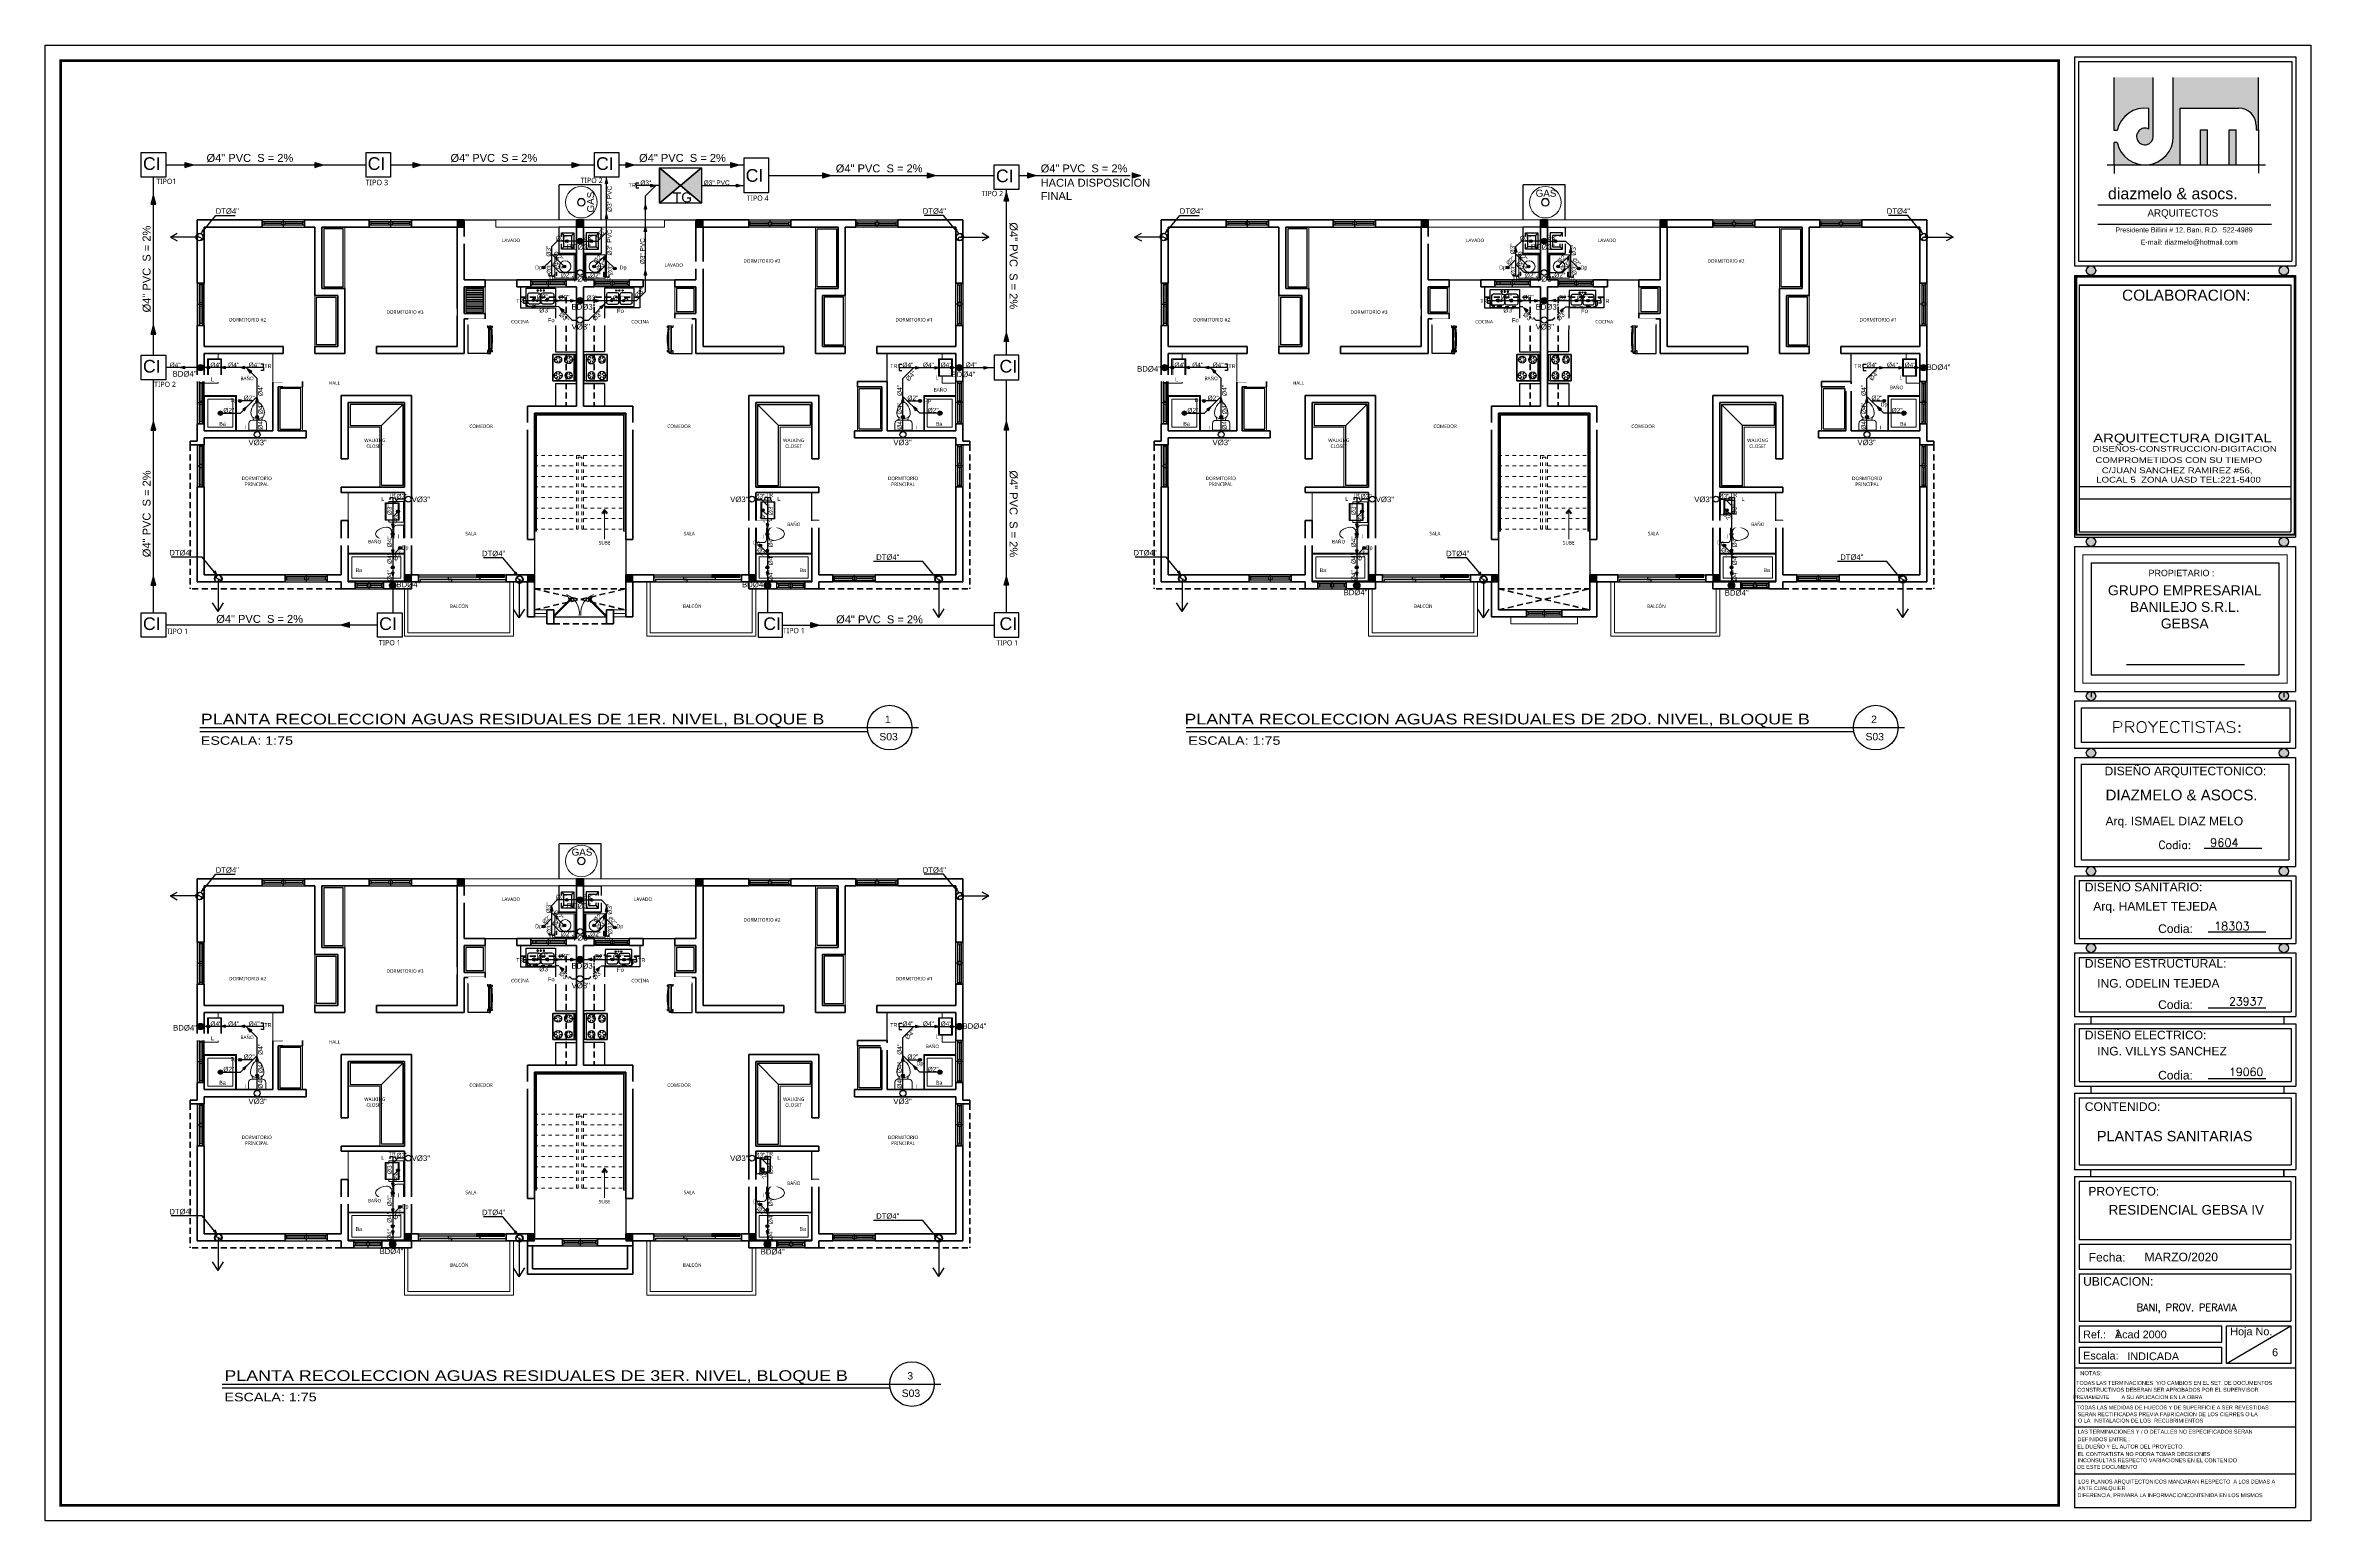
# Model space of a CAD drawing. Header units: feet. Extents: x 1019 to 2236, y -546 to 122.
# Drawn here: x 1054.3 to 1118.8, y -28.1 to 13.9 of the extents above; entities that cross this region are included whole.
import ezdxf
from ezdxf.enums import TextEntityAlignment as Align

# ---------------------------------------------------------------- set-up
doc = ezdxf.new("R2010")
doc.units = ezdxf.units.FT
doc.header["$LTSCALE"] = 0.05
doc.header["$MEASUREMENT"] = 0
for name, pattern in [('ACAD_ISO03W100', [30, 12, -18]), ('DASHED2', [0.375, 0.25, -0.125]), ('HIDDEN', [9.525, 6.35, -3.175])]:
    doc.linetypes.add(name, pattern=pattern)
for name, color, linetype in [('1', 5, 'ACAD_ISO03W100'), ('AGUAS-N', 4, 'Continuous'), ('AGUASNEGRAS', 4, 'Continuous'), ('ANNDTTEXT', 2, 'Continuous'), ('columna', 9, 'Continuous'), ('DIM', 10, 'Continuous'), ('HOJA', 7, 'Continuous'), ('MARCO', 1, 'Continuous'), ('MB3', 8, 'Continuous'), ('MUEBLES', 8, 'Continuous'), ('MUROS', 7, 'Continuous'), ('muross', 7, 'Continuous'), ('PERT-VENT', 8, 'Continuous'), ('PISO', 8, 'Continuous'), ('PISOS', 7, 'Continuous'), ('TARGETA', 7, 'Continuous'), ('TARJETA2', 1, 'Continuous'), ('TEXTO', 2, 'Continuous'), ('textos', 7, 'Continuous'), ('TEXXT', 2, 'Continuous'), ('TXT', 2, 'Continuous')]:
    doc.layers.add(name, color=color, linetype=linetype)
for name, color, linetype, lineweight in [('A-WALL', 7, 'Continuous', 25), ('closet', 8, 'Continuous', 5), ('COCINA', 8, 'Continuous', 25), ('escalera', 8, 'DASHED2', 0), ('FURN', 8, 'Continuous', 9), ('I-FURN', 8, 'Continuous', 0), ('MB', 8, 'Continuous', 20), ('P-SANR-FIXT', 8, 'Continuous', 9), ('PUERTA', 8, 'Continuous', 9), ('ventana', 160, 'Continuous', 5)]:
    doc.layers.add(name, color=color, linetype=linetype, lineweight=lineweight)
doc.layers.add('cristal', color=7, linetype='Continuous', true_color=0x2424ff)
doc.styles.add('ads', font='trebuc.ttf', dxfattribs={"height": 0.14})
doc.styles.add('DAMIAN', font='arial.ttf', dxfattribs={"height": 0.12})
doc.styles.add('DIMTEXT', font='arial.ttf')
doc.styles.add('grd', font='arial.ttf', dxfattribs={"height": 0.15})
doc.styles.get("Standard").update_dxf_attribs({"font": 'arial.ttf'})
doc.styles.add('TITTEXTM', font='romanc.shx')

# ---------------------------------------------------------------- blocks, each defined once
blk = doc.blocks.new('A$C1C7A76FF')
at = {"layer": 'FURN'}
for radius in [0.45, 0.11, 0.1]:
    blk.add_circle((0.45, 0.45), radius, dxfattribs=at)
blk = doc.blocks.new('bath_sink_6127 - bath_sink_6127-542651-Nivel 1')
at = {"layer": 'I-FURN'}
for p, q in [((0.395, 0.244), (-0.005, 0.244)), ((-0.005, 0.244), (-0.005, -0.245)), ((0.025, -0.234), (0.025, 0.233)), ((0.025, 0.233), (0.369, 0.233)), ((0.293, 0.244), (0.293, 0.4)), ((0.369, 0.233), (0.369, -0.234)), ((0.395, -0.245), (0.395, 0.244)), ((-0.1, -0.448), (0.293, -0.448)), ((-0.005, -0.245), (0.395, -0.245)), ((0.369, -0.234), (0.025, -0.234)), ((0.293, -0.448), (0.293, -0.245))]:
    blk.add_line(p, q, dxfattribs=at)
blk = doc.blocks.new('Toilet_-_Tank_-_3D_4840 - 17_ High_ Seat Not Visible-536545-Nivel 1')
at = {"layer": 'P-SANR-FIXT'}
for p, q in [((0.248, 0.489), (-0.248, 0.489)), ((-0.248, 0.489), (-0.248, 0.298)), ((-0.159, 0.21), (-0.123, 0.21)), ((-0.123, 0.21), (-0.132, 0.127)), ((-0.123, 0.21), (0.123, 0.21)), ((0.132, 0.127), (0.123, 0.21)), ((0.123, 0.21), (0.159, 0.21)), ((0.248, 0.298), (0.248, 0.489))]:
    blk.add_line(p, q, dxfattribs=at)
for centre, radius, start, end in [((-0.159, 0.298), 0.0889, 180, 270), ((-0.023, 0.008), 0.167, 151.05961, 182.70905), ((-0.083, 0.041), 0.0995, 119.89806, 151.05961), ((0, -0.104), 0.266, 90.10194, 119.89806), ((0, -0.104), 0.266, 60.10194, 89.89806), ((0.083, 0.041), 0.0995, 28.94039, 60.10194), ((0.159, 0.298), 0.0889, 270, 360), ((0.023, 0.008), 0.167, 357.29095, 28.94039), ((0.25, 0.021), 0.441, 182.70905, 218.50584), ((0.011, -0.169), 0.136, 218.50584, 265.21903), ((-0.011, -0.169), 0.136, 274.78097, 321.49416), ((-0.25, 0.021), 0.441, 321.49416, 357.29095)]:
    blk.add_arc(centre, radius, start, end, dxfattribs=at)
blk = doc.blocks.new('Shower_Stall_9385 - 1-684532-Nivel 1')
at = {"layer": 'P-SANR-FIXT'}
for p, q in [((-0.576, 0.533), (0.424, 0.533)), ((-0.576, -0.381), (-0.576, 0.533)), ((0.424, 0.508), (-0.551, 0.508)), ((-0.551, -0.381), (-0.551, 0.508)), ((-0.475, -0.279), (-0.475, 0.432)), ((-0.475, 0.432), (0.322, 0.432)), ((-0.121, 0.108), (-0.032, 0.108)), ((-0.032, 0.099), (-0.121, 0.099)), ((-0.121, 0.081), (-0.032, 0.081)), ((-0.032, 0.072), (-0.121, 0.072)), ((-0.121, 0.053), (-0.032, 0.053)), ((-0.032, 0.044), (-0.121, 0.044)), ((0.322, 0.432), (0.322, -0.279)), ((-0.576, -0.381), (-0.551, -0.381)), ((-0.551, -0.381), (0.398, -0.381)), ((0.322, -0.279), (-0.475, -0.279))]:
    blk.add_line(p, q, dxfattribs=at)
for centre, radius, start, end in [((-0.076, 0.076), 0.0635, 360, 180), ((-0.076, 0.076), 0.0635, 0, 180), ((-0.076, 0.076), 0.0635, 180, 360), ((-0.076, 0.076), 0.0635, 180, 360), ((-0.121, 0.103), 0.00444, 90, 270), ((-0.121, 0.076), 0.00444, 90, 270), ((-0.121, 0.049), 0.00444, 90, 270), ((-0.032, 0.103), 0.00444, 270, 90), ((-0.032, 0.076), 0.00444, 270, 90), ((-0.032, 0.049), 0.00444, 270, 90), ((0.398, -0.356), 0.0254, 270, 360)]:
    blk.add_arc(centre, radius, start, end, dxfattribs=at)
blk = doc.blocks.new('bath_sink_6127 - bath_sink_6127-V2-Nivel 1')
at = {"layer": 'I-FURN'}
for p, q in [((0.293, 0.297), (-0.127, 0.297)), ((-0.127, 0.297), (-0.127, -0.29)), ((0.395, 0.244), (-0.005, 0.244)), ((-0.005, 0.244), (-0.005, -0.245)), ((0.025, -0.234), (0.025, 0.233)), ((0.025, 0.233), (0.369, 0.233)), ((0.293, 0.244), (0.293, 0.297)), ((0.369, 0.233), (0.369, -0.234)), ((0.395, -0.245), (0.395, 0.244)), ((0.293, -0.29), (-0.127, -0.29)), ((-0.005, -0.245), (0.395, -0.245)), ((0.369, -0.234), (0.025, -0.234)), ((0.293, -0.29), (0.293, -0.245))]:
    blk.add_line(p, q, dxfattribs=at)
blk = doc.blocks.new('A$C285A50AC')
at = {"layer": 'MUEBLES'}
for p, q in [((0.001, 0.69, -0.889), (0, 0.029, -0.889)), ((0.001, 0.69), (0.001, 0.639)), ((0.763, 0.688), (0.001, 0.69)), ((0.763, 0.688, -0.889), (0.001, 0.69, -0.889)), ((0.762, 0.028, -0.889), (0.763, 0.688, -0.889)), ((0.763, 0.637), (0.763, 0.688)), ((0, 0.029, -0.889), (0.762, 0.028, -0.889)), ((0.001, 0.639), (0.763, 0.637))]:
    blk.add_line(p, q, dxfattribs=at)
at = {"layer": 'MUEBLES', "color": 8}
for p, q in [((0.12, 0.505, 0.003), (0.054, 0.543, 0.003)), ((0.12, 0.467, 0.003), (0.054, 0.429, 0.003)), ((0.12, 0.2, 0.003), (0.065, 0.232, 0.003)), ((0.12, 0.162, 0.003), (0.065, 0.131, 0.003)), ((0.153, 0.143, 0.003), (0.152, 0.08, 0.003)), ((0.153, 0.524, 0.003), (0.153, 0.6, 0.003)), ((0.153, 0.448, 0.003), (0.153, 0.372, 0.003)), ((0.153, 0.219, 0.003), (0.153, 0.283, 0.003)), ((0.186, 0.505, 0.003), (0.252, 0.543, 0.003)), ((0.186, 0.467, 0.003), (0.252, 0.429, 0.003)), ((0.186, 0.2, 0.003), (0.241, 0.232, 0.003)), ((0.186, 0.162, 0.003), (0.241, 0.13, 0.003)), ((0.577, 0.2, 0.003), (0.511, 0.238, 0.003)), ((0.577, 0.162, 0.003), (0.511, 0.124, 0.003)), ((0.577, 0.466, 0.003), (0.522, 0.435, 0.003)), ((0.577, 0.504, 0.003), (0.523, 0.536, 0.003)), ((0.61, 0.523, 0.003), (0.611, 0.587, 0.003)), ((0.61, 0.447, 0.003), (0.61, 0.384, 0.003)), ((0.61, 0.219, 0.003), (0.61, 0.295, 0.003)), ((0.61, 0.142, 0.003), (0.61, 0.066, 0.003)), ((0.643, 0.504, 0.003), (0.698, 0.536, 0.003)), ((0.643, 0.466, 0.003), (0.698, 0.434, 0.003)), ((0.643, 0.199, 0.003), (0.709, 0.237, 0.003)), ((0.643, 0.161, 0.003), (0.709, 0.123, 0.003))]:
    blk.add_line(p, q, dxfattribs=at)
at = {"layer": 'MUEBLES', "extrusion": (-0.001805, -0.999998, 0)}
for p, q in [((0.063, 0.027, -0.622), (0.698, 0.025, -0.622)), ((0.063, 0.027, -0.102), (0.698, 0.025, -0.102))]:
    blk.add_line(p, q, dxfattribs=at)
at = {"layer": 'MUEBLES'}
for centre, radius in [((0.153, 0.486, 0.003), 0.114), ((0.153, 0.181, 0.003), 0.102), ((0.61, 0.181, 0.003), 0.114), ((0.61, 0.485, 0.003), 0.102)]:
    blk.add_circle(centre, radius, dxfattribs=at)
at = {"layer": 'MUEBLES', "color": 8, "extrusion": (-0.001805, -0.999998, 0)}
for centre in [(0.089, -0.038, -0.027), (0.216, -0.038, -0.027), (0.381, -0.038, -0.027), (0.546, -0.038, -0.027), (0.673, -0.038, -0.027)]:
    blk.add_circle(centre, 0.0254, dxfattribs=at)
at = {"layer": 'MUEBLES'}
for points in [[(0.001, 0.69, 0.254), (0.001, 0.639, 0.254), (0.763, 0.637, 0.254), (0.763, 0.688, 0.254)], [(0, 0.029), (0.001, 0.639), (0.763, 0.637), (0.762, 0.028)]]:
    blk.add_3dface(points, dxfattribs=at)
at = {"layer": 'MUEBLES', "color": 8}
for points in [[(0.025, 0.027, -0.076), (0.025, 0.027, -0.533), (0.737, 0.025, -0.533), (0.737, 0.025, -0.076)], [(0.025, 0.027, -0.597), (0.025, 0.027, -0.851), (0.737, 0.025, -0.851), (0.737, 0.025, -0.597)]]:
    blk.add_3dface(points, dxfattribs=at)
blk = doc.blocks.new('A$C2C3967B4')
at = {"layer": 'COCINA'}
for p, q in [((0.838, 0.52), (0, 0.52)), ((0, 0.52), (0, 0)), ((0.051, 0.342), (0.051, 0.119)), ((0.356, 0.393), (0.102, 0.393)), ((0.102, 0.068), (0.356, 0.068)), ((0.406, 0.119), (0.406, 0.342)), ((0.432, 0.342), (0.432, 0.119)), ((0.737, 0.393), (0.483, 0.393)), ((0.483, 0.068), (0.737, 0.068)), ((0.787, 0.119), (0.787, 0.342)), ((0.838, 0), (0.838, 0.52)), ((0, 0), (0.838, 0))]:
    blk.add_line(p, q, dxfattribs=at)
for centre, radius in [((0.229, 0.202), 0.0381), ((0.33, 0.456), 0.0201), ((0.419, 0.456), 0.0201), ((0.508, 0.456), 0.0201), ((0.61, 0.202), 0.0381)]:
    blk.add_circle(centre, radius, dxfattribs=at)
for centre, start, end in [((0.102, 0.342), 90, 180), ((0.102, 0.119), 180, 270), ((0.356, 0.342), 0, 90), ((0.356, 0.119), 270, 0), ((0.483, 0.342), 90, 180), ((0.483, 0.119), 180, 270), ((0.737, 0.342), 0, 90), ((0.737, 0.119), 270, 0)]:
    blk.add_arc(centre, 0.0508, start, end, dxfattribs=at)
blk = doc.blocks.new('A$C007B5363')
at = {"layer": 'COCINA'}
for p, q in [((0, 0.829), (0.594, 0.829)), ((0, 0), (0, 0.829)), ((0.551, 0.816), (0.551, 0.752)), ((0.621, 0.822), (0.557, 0.822)), ((0.557, 0.746), (0.582, 0.746)), ((0.589, 0.752), (0.589, 0.778)), ((0.594, 0.829), (0.601, 0.829)), ((0.594, 0.822), (0.594, 0.829)), ((0.594, 0.045), (0.594, 0.784)), ((0.595, 0.784), (0.621, 0.784)), ((0.601, 0.829), (0.601, 0.822)), ((0.645, 0.829), (0.601, 0.829)), ((0.601, 0.784), (0.601, 0.044)), ((0.627, 0.791), (0.627, 0.816)), ((0.649, 0.778), (0.671, 0.778)), ((0.671, 0.74), (0.651, 0.74)), ((0.654, 0.702), (0.671, 0.702)), ((0.671, 0.778), (0.698, 0.778)), ((0.671, 0.74), (0.671, 0.778)), ((0.671, 0.74), (0.671, 0.778)), ((0.698, 0.74), (0.671, 0.74)), ((0.671, 0.74), (0.671, 0.702)), ((0.671, 0.702), (0.671, 0.74)), ((0.699, 0.74), (0.699, 0.778)), ((0.594, 0), (0, 0)), ((0.551, 0.076), (0.551, 0.013)), ((0.582, 0.083), (0.557, 0.083)), ((0.557, 0.006), (0.621, 0.006)), ((0.589, 0.051), (0.589, 0.076)), ((0.594, 0), (0.594, 0.006)), ((0.594, 0), (0.601, 0)), ((0.621, 0.044), (0.595, 0.044)), ((0.601, 0.006), (0.601, 0)), ((0.601, 0), (0.645, 0)), ((0.627, 0.013), (0.627, 0.038)), ((0.671, 0.051), (0.649, 0.051)), ((0.651, 0.089), (0.671, 0.089)), ((0.671, 0.127), (0.654, 0.127)), ((0.671, 0.127), (0.671, 0.089)), ((0.671, 0.089), (0.671, 0.127)), ((0.671, 0.089), (0.698, 0.089)), ((0.671, 0.051), (0.671, 0.089)), ((0.671, 0.051), (0.671, 0.089)), ((0.698, 0.051), (0.671, 0.051)), ((0.699, 0.051), (0.699, 0.089))]:
    blk.add_line(p, q, dxfattribs=at)
for centre, radius, start, end in [((0.557, 0.816), 0.00635, 90, 180), ((0.557, 0.752), 0.00635, 180, 270), ((0.582, 0.752), 0.00635, 270, 360), ((0.595, 0.778), 0.00635, 90, 180), ((0.621, 0.816), 0.00635, 360, 90), ((0.621, 0.791), 0.00635, 270, 360), ((-3.851, 0.414), 4.515, 354.73513, 5.26487), ((-3.079, 0.414), 3.761, 355.61817, 4.38183), ((-1.675, 0.414), 2.373, 352.11514, 7.88486), ((0.557, 0.076), 0.00635, 90, 180), ((0.557, 0.013), 0.00635, 180, 270), ((0.582, 0.076), 0.00635, 360, 90), ((0.595, 0.051), 0.00635, 180, 270), ((0.621, 0.038), 0.00635, 360, 90), ((0.621, 0.013), 0.00635, 270, 360)]:
    blk.add_arc(centre, radius, start, end, dxfattribs=at)
blk = doc.blocks.new('A$C074D4DC8')
at = {"layer": 'FURN'}
blk.add_line((0.042, 0.342), (0.042, -0.198), dxfattribs=at)
for points in [[(0.042, 0.342), (-0.008, 0.274), (0.012, 0.262), (0.042, 0.342)], [(0.042, 0.342), (0.092, 0.274), (0.072, 0.262), (0.042, 0.342)]]:
    blk.add_lwpolyline(points, dxfattribs=at)
blk = doc.blocks.new('A$C45091238')
for points in [[(0.05, 0), (0.946, 0), (0.946, 0.067), (0.05, 0.067)], [(0.846, 0.067), (1.753, 0.067), (1.753, 0.133), (0.846, 0.133)], [(1.653, 0.133), (2.45, 0.133), (2.45, 0.2), (1.653, 0.2)]]:
    blk.add_hatch(color=256).paths.add_polyline_path(points)
at = {"layer": 'PERT-VENT', "extrusion": (-6.28888e-16, -1.94037e-15, -1)}
for points in [[(-0.05, 0), (-0.946, 0), (-0.946, 0.067), (-0.05, 0.067)], [(-0.846, 0.067), (-1.753, 0.067), (-1.753, 0.133), (-0.846, 0.133)], [(-1.653, 0.133), (-2.45, 0.133), (-2.45, 0.2), (-1.653, 0.2)]]:
    blk.add_lwpolyline(points, close=True, dxfattribs=at)
at = {"layer": 'PISO'}
for p, q in [((0, 0.2), (2.5, 0.2)), ((0, 0), (2.5, 0))]:
    blk.add_line(p, q, dxfattribs=at)
at = {"layer": 'PISO', "extrusion": (-6.28888e-16, -1.94037e-15, -1)}
for p, q in [((0.896, 0.133), (0, 0.133)), ((1.753, 0.067), (2.5, 0.067))]:
    blk.add_line(p, q, dxfattribs=at)
blk = doc.blocks.new('A$C01EB0BB3')
at = {"layer": 'FURN'}
for p, q in [((0, 0, 224.56), (0, 0.61, 224.56)), ((0, 0.61, 224.56), (0.533, 0.61, 224.56)), ((0.503, 0.61, 224.56), (0.503, 0, 224.56)), ((0.533, 0.61, 224.56), (0.533, 0, 224.56)), ((0.533, 0, 224.56), (0, 0, 224.56))]:
    blk.add_line(p, q, dxfattribs=at)
at = {"layer": 'FURN', "ltscale": 0.02, "elevation": 224.56}
for points in [[(0.047, 0.536), (0.047, 0.45), (0.032, 0.45), (0.032, 0.536)], [(0.047, 0.143), (0.047, 0.057), (0.032, 0.057), (0.032, 0.143)]]:
    blk.add_lwpolyline(points, close=True, dxfattribs=at)
at = {"layer": 'FURN', "ltscale": 0.02}
blk.add_circle((0.267, 0.305, 224.56), 0.15, dxfattribs=at)
blk = doc.blocks.new('A$C74E0362C')
at = {"layer": 'PERT-VENT', "extrusion": (-2.36783e-12, 8.94772e-16, -1)}
for p, q in [((1, 0.2), (0, 0.2)), ((1, 0.15), (0, 0.15)), ((1, 0.05), (0, 0.05)), ((0.054, 0.05), (0.054, 0.15)), ((0.453, 0.1), (0.054, 0.1)), ((0.453, 0.15), (0.453, 0.05)), ((0.5, 0.2), (0.5, 0)), ((0.547, 0.15), (0.547, 0.05)), ((0.953, 0.1), (0.547, 0.1)), ((0.953, 0.05), (0.953, 0.15)), ((0, 0), (1, 0))]:
    blk.add_line(p, q, dxfattribs=at)
blk = doc.blocks.new('A$C6FFE63EF')
at = {"layer": 'TEXTO', "ltscale": 0.05}
h = blk.add_hatch(color=256, dxfattribs=at)
h.paths.add_polyline_path([(1.319, 2.87), (1.319, 2.479, 3.622679), (1.401, 2.342), (1.401, 3.449), (0.672, 3.449), (0.672, 2.457), (0.725, 2.457, -0.391497)])
h.paths.add_polyline_path([(1.246, 1.809, -0.351969), (0.725, 2.227), (0.672, 2.227), (0.672, 1.809)])
h.paths.add_polyline_path([(1.91, 2.875), (3.008, 2.875, -0.414214), (3.336, 2.547), (3.336, 2.466), (3.377, 2.466), (3.377, 3.449), (1.779, 3.449), (1.779, 2.342, -0.414214), (1.246, 1.809), (1.91, 1.809)])
h.paths.add_polyline_path([(2.418, 2.465), (2.287, 2.465), (2.287, 1.809), (2.418, 1.809)], flags=17)
h.paths.add_polyline_path([(2.959, 2.465), (2.828, 2.465), (2.828, 1.809), (2.959, 1.809)], flags=17)
for p, q in [((0.671, 2.456), (0.671, 3.448)), ((1.401, 2.341), (1.401, 3.448)), ((1.778, 2.341), (1.778, 3.448)), ((3.377, 2.465), (3.377, 3.448)), ((1.319, 2.479), (1.319, 2.869)), ((1.909, 1.808), (1.909, 2.874)), ((1.909, 2.874), (3.008, 2.874)), ((0.725, 2.456), (0.671, 2.456)), ((0.671, 1.808), (0.671, 2.227)), ((0.725, 2.227), (0.671, 2.227)), ((2.287, 1.808), (2.287, 2.464)), ((2.287, 2.464), (2.418, 2.464)), ((2.418, 1.808), (2.418, 2.464)), ((2.828, 1.808), (2.828, 2.464)), ((2.828, 2.464), (2.959, 2.464)), ((2.959, 1.808), (2.959, 2.464)), ((3.336, 2.546), (3.336, 2.465)), ((3.336, 2.465), (3.377, 2.465)), ((3.377, 2.465), (3.377, 1.653)), ((0.534, 1.808), (3.512, 1.808)), ((0.671, 1.808), (0.671, 1.647)), ((0.362, 1.057), (3.61, 1.057)), ((0.362, 0.698), (3.622, 0.698))]:
    blk.add_line(p, q, dxfattribs=at)
for centre, radius, start, end in [((1.245, 2.341), 0.533, 82.0412, 167.5619), ((3.008, 2.546), 0.328, 0, 90), ((1.245, 2.341), 0.533, 192.4381, 0), ((1.245, 2.341), 0.156, 61.7263, 0)]:
    blk.add_arc(centre, radius, start, end, dxfattribs=at)
at = {"layer": 'TEXTO', "ltscale": 0.3, "width": 13.01141, "attachment_point": 1}
for s, insert, char_height in [('{\\fSwis721 Blk BT|b0|i0|c0|p34;diazmelo & asocs.}', (0.552, 1.378), 0.21489), ('{\\fComic Sans MS|b0|i0|c0|p66;ARQUITECTOS}', (1.293, 0.975), 0.13753), ('{\\fArial|b0|i0|c0|p34;Presidente Billini # 12, Bani, R.D.  522-4989}', (0.69, 0.636), 0.09455), ('{\\fArial|b0|i0|c0|p34;E-mail: diazmelo@hotmail.com}', (1.167, 0.405), 0.09455)]:
    blk.add_mtext(s, dxfattribs=dict(at, insert=insert, char_height=char_height))
blk = doc.blocks.new('A$C18ED6237')
at = {"layer": 'PERT-VENT', "extrusion": (-2.36783e-12, 8.94772e-16, -1)}
for p, q in [((1.2, 0.2), (0, 0.2)), ((1.2, 0.15), (0, 0.15)), ((1.2, 0.05), (0, 0.05)), ((0.054, 0.05), (0.054, 0.15)), ((0.553, 0.1), (0.054, 0.1)), ((0.553, 0.15), (0.553, 0.05)), ((0.6, 0.2), (0.6, 0)), ((0.647, 0.15), (0.647, 0.05)), ((1.153, 0.1), (0.647, 0.1)), ((0, 0), (1.2, 0))]:
    blk.add_line(p, q, dxfattribs=at)
at = {"layer": 'PERT-VENT'}
blk.add_line((1.153, 0.05), (1.153, 0.15), dxfattribs=at)
blk = doc.blocks.new('A$C1286145A')
at = {"layer": 'PERT-VENT', "extrusion": (-2.36783e-12, 8.94772e-16, -1)}
for p, q in [((1, 0.2), (0, 0.2)), ((1, 0.15), (0, 0.15)), ((1, 0.05), (0, 0.05)), ((0.054, 0.05), (0.054, 0.15)), ((0.442, 0.1), (0.054, 0.1)), ((0.442, 0.15), (0.442, 0.05)), ((0.489, 0.2), (0.489, 0)), ((0.536, 0.15), (0.536, 0.05)), ((0.953, 0.1), (0.536, 0.1)), ((0.953, 0.05), (0.953, 0.15)), ((0, 0), (1, 0))]:
    blk.add_line(p, q, dxfattribs=at)
blk = doc.blocks.new('PUERTA DOBLE')
at = {"layer": 'PUERTA'}
for p, q in [((957.165, -2898.551), (957.816, -2897.899)), ((957.842, -2897.925), (957.19, -2898.576)), ((957.675, -2897.896), (957.846, -2898.067)), ((957.695, -2897.946), (957.711, -2897.932)), ((957.695, -2897.946), (957.695, -2897.948)), ((957.695, -2897.948), (957.695, -2897.949)), ((957.723, -2897.97), (957.695, -2897.948)), ((957.72, -2897.97), (957.695, -2897.949)), ((957.696, -2897.943), (957.709, -2897.931)), ((957.697, -2897.945), (957.696, -2897.943)), ((957.724, -2897.969), (957.696, -2897.946)), ((957.727, -2897.965), (957.7, -2897.941)), ((957.709, -2897.931), (957.705, -2897.934)), ((957.705, -2897.935), (957.705, -2897.934)), ((957.731, -2897.961), (957.706, -2897.936)), ((957.723, -2897.917), (957.709, -2897.931)), ((957.709, -2897.931), (957.713, -2897.926)), ((957.725, -2897.916), (957.711, -2897.932)), ((957.713, -2897.926), (957.714, -2897.926)), ((957.739, -2897.953), (957.715, -2897.927)), ((957.744, -2897.948), (957.72, -2897.922)), ((957.723, -2897.917), (957.723, -2897.918)), ((957.723, -2897.97), (957.735, -2897.957)), ((957.724, -2897.99), (957.732, -2897.977)), ((957.727, -2897.916), (957.725, -2897.916)), ((957.748, -2897.945), (957.725, -2897.917)), ((957.749, -2897.944), (957.726, -2897.916)), ((957.726, -2897.989), (957.736, -2897.973)), ((957.728, -2897.916), (957.727, -2897.916)), ((957.749, -2897.941), (957.728, -2897.916)), ((957.73, -2897.966), (957.737, -2897.959)), ((957.733, -2897.97), (957.73, -2897.966)), ((957.733, -2897.97), (957.73, -2897.966)), ((957.734, -2897.969), (957.731, -2897.965)), ((957.736, -2897.967), (957.732, -2897.964)), ((957.732, -2897.981), (957.738, -2897.971)), ((957.732, -2897.977), (957.733, -2897.977)), ((957.733, -2897.97), (957.74, -2897.961)), ((957.738, -2897.965), (957.734, -2897.961)), ((957.749, -2897.944), (957.735, -2897.957)), ((957.745, -2897.951), (957.737, -2897.959)), ((957.739, -2897.976), (957.74, -2897.969)), ((957.749, -2897.954), (957.74, -2897.961)), ((957.743, -2897.959), (957.74, -2897.956)), ((957.745, -2897.957), (957.743, -2897.953)), ((957.744, -2897.97), (957.743, -2897.966)), ((957.747, -2897.956), (957.744, -2897.952)), ((957.749, -2897.965), (957.744, -2897.964)), ((957.749, -2897.954), (957.745, -2897.951)), ((957.747, -2897.954), (957.745, -2897.952)), ((957.753, -2897.96), (957.747, -2897.961)), ((957.773, -2897.994), (957.747, -2897.968)), ((957.76, -2897.953), (957.749, -2897.959)), ((957.751, -2898.019), (957.765, -2898.009)), ((957.766, -2897.947), (957.752, -2897.957)), ((957.753, -2898.016), (957.769, -2898.006)), ((957.756, -2897.954), (957.755, -2897.954)), ((957.769, -2897.945), (957.756, -2897.954)), ((957.759, -2898.01), (957.771, -2898.004)), ((957.766, -2898.003), (957.773, -2898.002)), ((957.772, -2897.998), (957.776, -2897.998)), ((957.772, -2898.009), (957.78, -2898)), ((957.772, -2898.019), (957.785, -2898.006)), ((957.772, -2898.009), (957.776, -2898.012)), ((957.772, -2898.009), (957.776, -2898.011)), ((957.772, -2898.019), (957.793, -2898.046)), ((957.772, -2898.022), (957.791, -2898.046)), ((957.773, -2898.008), (957.777, -2898.011)), ((957.773, -2898.018), (957.796, -2898.045)), ((957.775, -2898.007), (957.778, -2898.009)), ((957.776, -2897.994), (957.777, -2897.997)), ((957.776, -2898.012), (957.783, -2898.004)), ((957.777, -2898.004), (957.78, -2898.007)), ((957.777, -2898.015), (957.8, -2898.04)), ((957.788, -2897.994), (957.78, -2898)), ((957.782, -2897.987), (957.781, -2897.995)), ((957.781, -2898.01), (957.805, -2898.035)), ((957.782, -2897.998), (957.785, -2898.002)), ((957.788, -2897.981), (957.783, -2897.992)), ((957.791, -2897.997), (957.783, -2898.004)), ((957.784, -2897.996), (957.788, -2897.999)), ((957.795, -2897.975), (957.785, -2897.99)), ((957.797, -2897.993), (957.785, -2898.006)), ((957.786, -2897.994), (957.79, -2897.997)), ((957.787, -2897.995), (957.79, -2897.998)), ((957.797, -2897.973), (957.788, -2897.986)), ((957.788, -2897.994), (957.79, -2897.997)), ((957.789, -2898.002), (957.814, -2898.026)), ((957.793, -2898.046), (957.792, -2898.046)), ((957.795, -2898.046), (957.793, -2898.046)), ((957.795, -2897.997), (957.794, -2897.997)), ((957.794, -2897.998), (957.819, -2898.021)), ((957.795, -2898.046), (957.809, -2898.03)), ((957.796, -2897.995), (957.824, -2898.017)), ((957.798, -2897.971), (957.797, -2897.97)), ((957.797, -2897.973), (957.798, -2897.971)), ((957.797, -2898.044), (957.798, -2898.044)), ((957.798, -2898.044), (957.81, -2898.031)), ((957.801, -2897.993), (957.825, -2898.012)), ((957.806, -2898.036), (957.807, -2898.036)), ((957.81, -2898.031), (957.807, -2898.036)), ((957.825, -2898.016), (957.809, -2898.03)), ((957.823, -2898.018), (957.81, -2898.031)), ((957.81, -2898.031), (957.815, -2898.028)), ((957.815, -2898.028), (957.815, -2898.026)), ((957.815, -2898.027), (957.815, -2898.027)), ((957.816, -2897.899), (957.842, -2897.925)), ((957.823, -2898.018), (957.823, -2898.017)), ((957.825, -2898.012), (957.825, -2898.014)), ((957.825, -2898.014), (957.825, -2898.016)), ((958.586, -2897.896), (958.415, -2898.067)), ((958.445, -2897.899), (958.419, -2897.925)), ((958.419, -2897.925), (959.071, -2898.576)), ((958.46, -2897.993), (958.436, -2898.012)), ((958.436, -2898.012), (958.436, -2898.014)), ((958.436, -2898.014), (958.436, -2898.016)), ((958.436, -2898.016), (958.452, -2898.03)), ((958.465, -2897.995), (958.437, -2898.017)), ((958.437, -2898.018), (958.438, -2898.017)), ((958.437, -2898.018), (958.45, -2898.031)), ((958.467, -2897.998), (958.442, -2898.021)), ((959.096, -2898.551), (958.445, -2897.899)), ((958.446, -2898.028), (958.445, -2898.026)), ((958.446, -2898.027), (958.446, -2898.027)), ((958.45, -2898.031), (958.446, -2898.028)), ((958.472, -2898.002), (958.447, -2898.026)), ((958.45, -2898.031), (958.454, -2898.036)), ((958.463, -2898.044), (958.45, -2898.031)), ((958.466, -2898.046), (958.452, -2898.03)), ((958.455, -2898.036), (958.454, -2898.036)), ((958.48, -2898.01), (958.456, -2898.035)), ((958.484, -2898.015), (958.461, -2898.04)), ((958.463, -2897.971), (958.464, -2897.97)), ((958.463, -2897.973), (958.463, -2897.971)), ((958.463, -2897.973), (958.473, -2897.986)), ((958.464, -2898.044), (958.463, -2898.044)), ((958.464, -2897.993), (958.476, -2898.006)), ((958.487, -2898.018), (958.465, -2898.045)), ((958.466, -2897.975), (958.475, -2897.99)), ((958.466, -2897.997), (958.467, -2897.997)), ((958.466, -2898.046), (958.468, -2898.046)), ((958.488, -2898.019), (958.468, -2898.046)), ((958.468, -2898.046), (958.469, -2898.046)), ((958.469, -2897.997), (958.478, -2898.004)), ((958.489, -2898.022), (958.469, -2898.046)), ((958.473, -2897.994), (958.471, -2897.997)), ((958.474, -2897.994), (958.471, -2897.997)), ((958.474, -2897.995), (958.471, -2897.998)), ((958.473, -2897.981), (958.478, -2897.992)), ((958.473, -2897.994), (958.481, -2898)), ((958.477, -2897.996), (958.473, -2897.999)), ((958.479, -2897.998), (958.475, -2898.002)), ((958.488, -2898.019), (958.476, -2898.006)), ((958.485, -2898.012), (958.478, -2898.004)), ((958.479, -2897.987), (958.48, -2897.995)), ((958.484, -2898.004), (958.48, -2898.007)), ((958.488, -2898.009), (958.481, -2898)), ((958.486, -2898.007), (958.483, -2898.009)), ((958.485, -2897.994), (958.484, -2897.997)), ((958.487, -2898.008), (958.484, -2898.011)), ((958.488, -2897.998), (958.485, -2897.998)), ((958.488, -2898.009), (958.485, -2898.012)), ((958.488, -2898.009), (958.485, -2898.011)), ((958.495, -2898.003), (958.487, -2898.002)), ((958.488, -2897.994), (958.514, -2897.968)), ((958.502, -2898.01), (958.49, -2898.004)), ((958.492, -2897.945), (958.505, -2897.954)), ((958.508, -2898.016), (958.492, -2898.006)), ((958.495, -2897.947), (958.509, -2897.957)), ((958.51, -2898.019), (958.496, -2898.009)), ((958.5, -2897.953), (958.511, -2897.959)), ((958.505, -2897.954), (958.506, -2897.954)), ((958.507, -2897.96), (958.514, -2897.961)), ((958.512, -2897.941), (958.533, -2897.916)), ((958.512, -2897.944), (958.535, -2897.916)), ((958.512, -2897.944), (958.525, -2897.957)), ((958.512, -2897.954), (958.516, -2897.951)), ((958.512, -2897.954), (958.521, -2897.961)), ((958.512, -2897.965), (958.517, -2897.964)), ((958.513, -2897.945), (958.536, -2897.917)), ((958.513, -2897.954), (958.516, -2897.952)), ((958.514, -2897.956), (958.517, -2897.952)), ((958.516, -2897.951), (958.524, -2897.959)), ((958.516, -2897.957), (958.518, -2897.953)), ((958.517, -2897.948), (958.541, -2897.922)), ((958.517, -2897.97), (958.518, -2897.966)), ((958.518, -2897.959), (958.521, -2897.956)), ((958.528, -2897.97), (958.521, -2897.961)), ((958.522, -2897.976), (958.521, -2897.969)), ((958.522, -2897.953), (958.546, -2897.927)), ((958.523, -2897.965), (958.527, -2897.961)), ((958.529, -2897.981), (958.523, -2897.971)), ((958.531, -2897.966), (958.524, -2897.959)), ((958.538, -2897.97), (958.525, -2897.957)), ((958.525, -2897.967), (958.529, -2897.964)), ((958.535, -2897.989), (958.525, -2897.973)), ((958.526, -2897.969), (958.53, -2897.965)), ((958.528, -2897.97), (958.531, -2897.966)), ((958.528, -2897.97), (958.531, -2897.966)), ((958.529, -2897.977), (958.528, -2897.977)), ((958.537, -2897.99), (958.529, -2897.977)), ((958.53, -2897.961), (958.555, -2897.936)), ((958.533, -2897.916), (958.534, -2897.916)), ((958.534, -2897.916), (958.536, -2897.916)), ((958.534, -2897.965), (958.561, -2897.941)), ((958.536, -2897.916), (958.55, -2897.932)), ((958.537, -2897.969), (958.565, -2897.946)), ((958.538, -2897.917), (958.551, -2897.931)), ((958.538, -2897.917), (958.538, -2897.918)), ((958.538, -2897.97), (958.566, -2897.948)), ((958.541, -2897.97), (958.566, -2897.949)), ((958.548, -2897.926), (958.546, -2897.926)), ((958.551, -2897.931), (958.548, -2897.926)), ((958.566, -2897.946), (958.55, -2897.932)), ((958.551, -2897.931), (958.556, -2897.934)), ((958.564, -2897.943), (958.551, -2897.931)), ((958.556, -2897.935), (958.556, -2897.934)), ((958.563, -2897.945), (958.564, -2897.943)), ((958.566, -2897.946), (958.566, -2897.948)), ((958.566, -2897.948), (958.566, -2897.949)), ((957.16, -2898.52), (957.13, -2898.52)), ((957.19, -2898.635), (957.13, -2898.635)), ((957.16, -2898.517), (957.16, -2898.576)), ((957.16, -2898.576), (957.19, -2898.576)), ((957.19, -2898.576), (957.165, -2898.551)), ((957.19, -2898.635), (957.19, -2898.576)), ((959.071, -2898.576), (959.096, -2898.551)), ((959.071, -2898.635), (959.071, -2898.576)), ((959.101, -2898.576), (959.071, -2898.576)), ((959.071, -2898.635), (959.13, -2898.635)), ((959.101, -2898.517), (959.101, -2898.576)), ((959.101, -2898.52), (959.13, -2898.52))]:
    blk.add_line(p, q, dxfattribs=at)
at = {"layer": 'PUERTA', "extrusion": (0, 0, -1)}
for centre, radius, start, end in [((-957.349, -2898.492), 0.756, 111.06671, 186.41547), ((-957.721, -2897.967), 0.00261, 243.43495, 296.56505), ((-957.725, -2897.992), 0.00166, 315, 45), ((-957.728, -2897.965), 0.00166, 225, 315), ((-957.734, -2897.971), 0.00261, 296.56505, 26.56505), ((-957.731, -2897.974), 0.00261, 153.43495, 225), ((-957.744, -2897.949), 0.00261, 116.56505, 243.43495), ((-957.746, -2897.942), 0.00261, 153.43495, 225), ((-957.75, -2898.017), 0.00166, 225, 315), ((-957.75, -2897.955), 0.00166, 45, 135), ((-957.753, -2897.952), 0.00261, 243.43495, 296.56505), ((-957.768, -2898.011), 0.00332, 45, 108.43495), ((-957.77, -2898.008), 0.00261, 206.56505, 315), ((-957.77, -2897.946), 0.00166, 45, 135), ((-957.773, -2898.021), 0.00166, 315, 45), ((-957.777, -2898.014), 0.00261, 296.56505, 26.56505), ((-957.789, -2897.989), 0.00166, 315, 45), ((-957.785, -2897.991), 0.00261, 153.43495, 225), ((-957.792, -2897.998), 0.00166, 45, 135), ((-957.799, -2897.995), 0.00166, 44.6517, 134.6517), ((-958.912, -2898.492), 0.756, 353.58453, 68.93329), ((-958.461, -2897.995), 0.00166, 45.3483, 135.3483), ((-958.468, -2897.998), 0.00166, 45, 135), ((-958.472, -2897.989), 0.00166, 135, 225), ((-958.475, -2897.991), 0.00261, 315, 26.56505), ((-958.484, -2898.014), 0.00261, 153.43495, 243.43495), ((-958.491, -2898.008), 0.00261, 225, 333.43495), ((-958.487, -2898.021), 0.00166, 135, 225), ((-958.491, -2897.946), 0.00166, 45, 135), ((-958.493, -2898.011), 0.00332, 71.56505, 135), ((-958.508, -2897.952), 0.00261, 243.43495, 296.56505), ((-958.511, -2897.955), 0.00166, 45, 135), ((-958.511, -2898.017), 0.00166, 225, 315), ((-958.515, -2897.942), 0.00261, 315, 26.56505), ((-958.517, -2897.949), 0.00261, 296.56505, 63.43495), ((-958.53, -2897.974), 0.00261, 315, 26.56505), ((-958.527, -2897.971), 0.00261, 153.43495, 243.43495), ((-958.532, -2897.965), 0.00166, 225, 315), ((-958.536, -2897.992), 0.00166, 135, 225), ((-958.54, -2897.967), 0.00261, 243.43495, 296.56505)]:
    blk.add_arc(centre, radius, start, end, dxfattribs=at)
blk = doc.blocks.new('A$C6EAA0F0B')
at = {"layer": 'cristal', "const_width": 0.03}
blk.add_lwpolyline([(0, 0.1), (0.35, 0.1)], dxfattribs=at)
at = {"layer": 'P-SANR-FIXT', "extrusion": (-2.36783e-12, 8.94772e-16, -1)}
blk.add_line((0, 0.2), (0.35, 0.2), dxfattribs=at)
at = {"layer": 'P-SANR-FIXT'}
blk.add_line((0, 0), (0.35, 0), dxfattribs=at)
blk = doc.blocks.new('A$C206B62E9')
at = {"color": 2}
blk.add_circle((0.125, 0.125), 0.125, dxfattribs=at)
for centre, start, end in [((0.063, 0.129), 356.4536, 176.4536), ((0.187, 0.121), 176.4536, 356.4536)]:
    blk.add_arc(centre, 0.0625, start, end, dxfattribs=at)
blk = doc.blocks.new('A$C012446DC')
at = {"layer": 'PISO'}
h = blk.add_hatch(dxfattribs=at)
h.set_pattern_fill('ANSI31', color=256, scale=0.008571, angle=180)
h.set_pattern_definition([(225, (206536.064322, 1154820.960068), (0.0192434059784, -0.0192434059784), [])])
h.paths.add_polyline_path([(0, 0), (0.2, 0), (0.2, 0.2), (0, 0.2)])
at = {"layer": 'columna'}
blk.add_lwpolyline([(0.2, 0.2), (0, 0.2), (0, 0), (0.2, 0)], close=True, dxfattribs=at)
blk = doc.blocks.new('A$C791B5281')
at = {"layer": 'MUROS', "lineweight": 35}
blk.add_line((4.9, 10.3, 1.239), (5.1, 10.3, 1.239), dxfattribs=at)
for p in [(1.5, 10.1, 1.239), (4.9, 10.1, 1.239), (8.3, 10.1, 1.239), (0, 0, 1.239), (3.5, 0, 1.239), (6.3, 0, 1.239), (9.8, 0, 1.239)]:
    blk.add_blockref('A$C012446DC', p)

msp = doc.modelspace()

# ---------------------------------------------------------------- hatches: boundary and pattern name
at = {"layer": 'AGUASNEGRAS'}
for points in [[(1058.247, 10.403), (1058.487, 10.472), (1058.247, 10.541)], [(1061.946, 10.403), (1062.186, 10.472), (1061.946, 10.541)], [(1064.735, 10.403), (1064.975, 10.472), (1064.735, 10.541)], [(1069.259, 10.403), (1069.499, 10.472), (1069.259, 10.541)], [(1070.8, 10.403), (1071.04, 10.472), (1070.8, 10.541)], [(1073.781, 10.403), (1074.021, 10.472), (1073.781, 10.541)], [(1070.219, 9.943), (1070.254, 10.063), (1070.288, 9.943)], [(1071.514, 9.921), (1071.634, 9.887), (1071.514, 9.852)], [(1073.955, 9.921), (1074.075, 9.887), (1073.955, 9.852)], [(1076.399, 10.104), (1076.639, 10.173), (1076.399, 10.242)], [(1079.38, 10.104), (1079.62, 10.173), (1079.38, 10.242)], [(1081.572, 9.439), (1081.641, 9.679), (1081.71, 9.439)], [(1082.233, 10.104), (1082.473, 10.173), (1082.233, 10.242)], [(1085.214, 10.104), (1085.454, 10.173), (1085.214, 10.242)], [(1057.423, 9.357), (1057.354, 9.597), (1057.285, 9.357)], [(1070.219, 8.948), (1070.254, 9.068), (1070.288, 8.948)], [(1071.329, 9.215), (1071.364, 9.335), (1071.398, 9.215)], [(1071.327, 8.578), (1071.362, 8.698), (1071.396, 8.578)], [(1068.276, 6.645), (1068.396, 6.61), (1068.276, 6.576)], [(1068.793, 6.645), (1068.913, 6.61), (1068.793, 6.576)], [(1069.236, 6.645), (1069.356, 6.61), (1069.236, 6.576)], [(1069.944, 6.645), (1070.064, 6.61), (1069.944, 6.576)], [(1095.725, 6.645), (1095.845, 6.61), (1095.725, 6.576)], [(1096.242, 6.645), (1096.362, 6.61), (1096.242, 6.576)], [(1096.684, 6.645), (1096.804, 6.61), (1096.684, 6.576)], [(1097.282, 6.645), (1097.162, 6.61), (1097.282, 6.576)], [(1098.393, 6.645), (1098.273, 6.61), (1098.393, 6.576)], [(1057.423, 5.658), (1057.354, 5.898), (1057.285, 5.658)], [(1081.572, 5.446), (1081.641, 5.686), (1081.71, 5.446)], [(1079.047, 4.669), (1079.167, 4.704), (1079.047, 4.738)], [(1079.6, 4.669), (1079.72, 4.704), (1079.6, 4.738)], [(1080.989, 4.669), (1081.109, 4.704), (1080.989, 4.738)], [(1081.003, 4.669), (1081.123, 4.704), (1081.003, 4.738)], [(1106.496, 4.669), (1106.616, 4.704), (1106.496, 4.738)], [(1107.049, 4.669), (1107.169, 4.704), (1107.049, 4.738)], [(1059.895, 3.52), (1060.004, 3.581), (1059.944, 3.471)], [(1060.27, 3.721), (1060.305, 3.84), (1060.339, 3.721)], [(1079.1, 3.52), (1078.991, 3.581), (1079.051, 3.471)], [(1087.344, 3.52), (1087.453, 3.581), (1087.392, 3.471)], [(1087.719, 3.721), (1087.753, 3.84), (1087.788, 3.721)], [(1106.548, 3.52), (1106.439, 3.581), (1106.5, 3.471)], [(1057.423, 2.917), (1057.354, 3.157), (1057.285, 2.917)], [(1081.572, 2.917), (1081.641, 3.157), (1081.71, 2.917)], [(1074.798, -0.49), (1074.833, -0.61), (1074.867, -0.49)], [(1102.247, -0.49), (1102.281, -0.61), (1102.316, -0.49)], [(1057.423, -1.49), (1057.354, -1.25), (1057.285, -1.49)], [(1064.197, -1.119), (1064.162, -1.239), (1064.128, -1.119)], [(1074.798, -1.119), (1074.833, -1.239), (1074.867, -1.119)], [(1081.572, -1.49), (1081.641, -1.25), (1081.71, -1.49)], [(1091.645, -1.119), (1091.611, -1.239), (1091.576, -1.119)], [(1102.247, -1.119), (1102.281, -1.239), (1102.316, -1.119)], [(1062.93, -2.557), (1062.69, -2.626), (1062.93, -2.695)], [(1076.065, -2.557), (1076.305, -2.626), (1076.065, -2.695)], [(1068.276, -12.113), (1068.396, -12.147), (1068.276, -12.182)], [(1068.793, -12.113), (1068.913, -12.147), (1068.793, -12.182)], [(1069.236, -12.113), (1069.356, -12.147), (1069.236, -12.182)], [(1069.834, -12.113), (1069.714, -12.147), (1069.834, -12.182)], [(1070.945, -12.113), (1070.825, -12.147), (1070.945, -12.182)], [(1079.047, -14.088), (1079.167, -14.053), (1079.047, -14.019)], [(1079.6, -14.088), (1079.72, -14.053), (1079.6, -14.019)], [(1059.895, -15.237), (1060.004, -15.176), (1059.944, -15.286)], [(1060.27, -15.037), (1060.305, -14.917), (1060.339, -15.037)], [(1079.1, -15.237), (1078.991, -15.176), (1079.051, -15.286)], [(1074.798, -19.247), (1074.833, -19.367), (1074.867, -19.247)], [(1064.197, -19.876), (1064.162, -19.996), (1064.128, -19.876)], [(1074.798, -19.876), (1074.833, -19.996), (1074.867, -19.876)]]:
    msp.add_hatch(color=256, dxfattribs=at).paths.add_polyline_path(points)
at = {"layer": 'AGUASNEGRAS', "ltscale": 3}
h = msp.add_hatch(color=256, dxfattribs=at)
h.dxf.hatch_style = 1
edge = h.paths.add_edge_path()
edge.add_arc((1069.498, 8.304), 0.0815, 0, 360)
h = msp.add_hatch(color=256, dxfattribs=at)
h.dxf.hatch_style = 1
edge = h.paths.add_edge_path()
edge.add_arc((1069.825, 8.304), 0.0388, 180, 540, ccw=False)
h = msp.add_hatch(color=256, dxfattribs=at)
h.dxf.hatch_style = 1
edge = h.paths.add_edge_path()
edge.add_arc((1068.461, 7.549), 0.0388, 0, 360)
h = msp.add_hatch(color=256, dxfattribs=at)
h.dxf.hatch_style = 1
edge = h.paths.add_edge_path()
edge.add_arc((1069.049, 7.579), 0.0388, 0, 360)
h = msp.add_hatch(color=256, dxfattribs=at)
h.dxf.hatch_style = 1
edge = h.paths.add_edge_path()
edge.add_arc((1069.898, 7.579), 0.0388, 0, 360)
h = msp.add_hatch(color=256, dxfattribs=at)
h.dxf.hatch_style = 1
edge = h.paths.add_edge_path()
edge.add_arc((1095.909, 7.549), 0.0388, 0, 360)
h = msp.add_hatch(color=256, dxfattribs=at)
h.dxf.hatch_style = 1
edge = h.paths.add_edge_path()
edge.add_arc((1096.498, 7.579), 0.0388, 0, 360)
h = msp.add_hatch(color=256, dxfattribs=at)
h.dxf.hatch_style = 1
edge = h.paths.add_edge_path()
edge.add_arc((1097.346, 7.579), 0.0388, 0, 360)
h = msp.add_hatch(color=256, dxfattribs=at)
h.dxf.hatch_style = 1
edge = h.paths.add_edge_path()
edge.add_arc((1097.935, 7.521), 0.0388, 180, 540, ccw=False)
h = msp.add_hatch(color=256, dxfattribs=at)
h.dxf.hatch_style = 1
edge = h.paths.add_edge_path()
edge.add_arc((1068.168, 6.617), 0.033, 0, 360)
h = msp.add_hatch(color=256, dxfattribs=at)
h.dxf.hatch_style = 1
edge = h.paths.add_edge_path()
edge.add_arc((1068.549, 6.617), 0.033, 0, 360)
h = msp.add_hatch(color=256, dxfattribs=at)
h.dxf.hatch_style = 1
edge = h.paths.add_edge_path()
edge.add_arc((1069.498, 6.607), 0.091, 0, 360)
h = msp.add_hatch(color=256, dxfattribs=at)
h.dxf.hatch_style = 1
edge = h.paths.add_edge_path()
edge.add_arc((1070.401, 6.612), 0.033, 0, 360)
h = msp.add_hatch(color=256, dxfattribs=at)
h.dxf.hatch_style = 1
edge = h.paths.add_edge_path()
edge.add_arc((1070.738, 6.604), 0.033, 0, 360)
h = msp.add_hatch(color=256, dxfattribs=at)
h.dxf.hatch_style = 1
edge = h.paths.add_edge_path()
edge.add_arc((1095.617, 6.617), 0.033, 0, 360)
h = msp.add_hatch(color=256, dxfattribs=at)
h.dxf.hatch_style = 1
edge = h.paths.add_edge_path()
edge.add_arc((1095.998, 6.617), 0.033, 0, 360)
h = msp.add_hatch(color=256, dxfattribs=at)
h.dxf.hatch_style = 1
edge = h.paths.add_edge_path()
edge.add_arc((1096.947, 6.607), 0.091, 0, 360)
h = msp.add_hatch(color=256, dxfattribs=at)
h.dxf.hatch_style = 1
edge = h.paths.add_edge_path()
edge.add_arc((1097.85, 6.612), 0.033, 0, 360)
h = msp.add_hatch(color=256, dxfattribs=at)
h.dxf.hatch_style = 1
edge = h.paths.add_edge_path()
edge.add_arc((1098.187, 6.604), 0.033, 0, 360)
h = msp.add_hatch(color=256, dxfattribs=at)
h.dxf.hatch_style = 1
edge = h.paths.add_edge_path()
edge.add_arc((1080.08, 4.704), 0.0413, 0, 360)
h = msp.add_hatch(color=256, dxfattribs=at)
h.dxf.hatch_style = 1
edge = h.paths.add_edge_path()
edge.add_arc((1080.08, 4.704), 0.0413, 0, 360)
h = msp.add_hatch(color=256, dxfattribs=at)
h.dxf.hatch_style = 1
edge = h.paths.add_edge_path()
edge.add_arc((1080.297, 4.701), 0.091, 0, 360)
h = msp.add_hatch(color=256, dxfattribs=at)
h.dxf.hatch_style = 1
edge = h.paths.add_edge_path()
edge.add_arc((1107.529, 4.704), 0.0413, 0, 360)
h = msp.add_hatch(color=256, dxfattribs=at)
h.dxf.hatch_style = 1
edge = h.paths.add_edge_path()
edge.add_arc((1107.529, 4.704), 0.0413, 0, 360)
h = msp.add_hatch(color=256, dxfattribs=at)
h.dxf.hatch_style = 1
edge = h.paths.add_edge_path()
edge.add_arc((1107.746, 4.701), 0.091, 0, 360)
h = msp.add_hatch(color=256, dxfattribs=at)
h.dxf.hatch_style = 1
edge = h.paths.add_edge_path()
edge.add_arc((1059.233, 3.404), 0.0413, 180, 540, ccw=False)
h = msp.add_hatch(color=256, dxfattribs=at)
h.dxf.hatch_style = 1
edge = h.paths.add_edge_path()
edge.add_arc((1059.816, 3.754), 0.0413, 180, 540, ccw=False)
h = msp.add_hatch(color=256, dxfattribs=at)
h.dxf.hatch_style = 1
edge = h.paths.add_edge_path()
edge.add_arc((1060.305, 3.304), 0.0413, 180, 540, ccw=False)
h = msp.add_hatch(color=256, dxfattribs=at)
h.dxf.hatch_style = 1
edge = h.paths.add_edge_path()
edge.add_arc((1078.691, 3.304), 0.0413, 0, 360)
h = msp.add_hatch(color=256, dxfattribs=at)
h.dxf.hatch_style = 1
edge = h.paths.add_edge_path()
edge.add_arc((1078.691, 3.304), 0.0413, 0, 360)
h = msp.add_hatch(color=256, dxfattribs=at)
h.dxf.hatch_style = 1
edge = h.paths.add_edge_path()
edge.add_arc((1079.762, 3.404), 0.0413, 0, 360)
h = msp.add_hatch(color=256, dxfattribs=at)
h.dxf.hatch_style = 1
edge = h.paths.add_edge_path()
edge.add_arc((1086.682, 3.404), 0.0413, 180, 540, ccw=False)
h = msp.add_hatch(color=256, dxfattribs=at)
h.dxf.hatch_style = 1
edge = h.paths.add_edge_path()
edge.add_arc((1087.264, 3.754), 0.0413, 180, 540, ccw=False)
h = msp.add_hatch(color=256, dxfattribs=at)
h.dxf.hatch_style = 1
edge = h.paths.add_edge_path()
edge.add_arc((1087.753, 3.304), 0.0413, 180, 540, ccw=False)
h = msp.add_hatch(color=256, dxfattribs=at)
h.dxf.hatch_style = 1
edge = h.paths.add_edge_path()
edge.add_arc((1106.139, 3.304), 0.0413, 0, 360)
h = msp.add_hatch(color=256, dxfattribs=at)
h.dxf.hatch_style = 1
edge = h.paths.add_edge_path()
edge.add_arc((1106.139, 3.304), 0.0413, 0, 360)
h = msp.add_hatch(color=256, dxfattribs=at)
h.dxf.hatch_style = 1
edge = h.paths.add_edge_path()
edge.add_arc((1107.21, 3.404), 0.0413, 0, 360)
h = msp.add_hatch(color=256, dxfattribs=at)
h.dxf.hatch_style = 1
edge = h.paths.add_edge_path()
edge.add_arc((1064.314, 0.61), 0.0413, 0, 360)
h = msp.add_hatch(color=256, dxfattribs=at)
h.dxf.hatch_style = 1
edge = h.paths.add_edge_path()
edge.add_arc((1091.763, 0.61), 0.0413, 0, 360)
h = msp.add_hatch(color=256, dxfattribs=at)
h.dxf.hatch_style = 1
edge = h.paths.add_edge_path()
edge.add_arc((1074.627, -0.364), 0.0413, 0, 360)
h = msp.add_hatch(color=256, dxfattribs=at)
h.dxf.hatch_style = 1
edge = h.paths.add_edge_path()
edge.add_arc((1102.076, -0.364), 0.0413, 0, 360)
h = msp.add_hatch(color=256, dxfattribs=at)
h.dxf.hatch_style = 1
edge = h.paths.add_edge_path()
edge.add_arc((1064.163, -0.984), 0.0413, 180, 540, ccw=False)
h = msp.add_hatch(color=256, dxfattribs=at)
h.dxf.hatch_style = 1
edge = h.paths.add_edge_path()
edge.add_arc((1074.832, -0.984), 0.0413, 0, 360)
h = msp.add_hatch(color=256, dxfattribs=at)
h.dxf.hatch_style = 1
edge = h.paths.add_edge_path()
edge.add_arc((1091.612, -0.984), 0.0413, 180, 540, ccw=False)
h = msp.add_hatch(color=256, dxfattribs=at)
h.dxf.hatch_style = 1
edge = h.paths.add_edge_path()
edge.add_arc((1102.28, -0.984), 0.0413, 0, 360)
h = msp.add_hatch(color=256, dxfattribs=at)
h.dxf.hatch_style = 1
edge = h.paths.add_edge_path()
edge.add_arc((1064.163, -1.494), 0.091, 0, 360)
h = msp.add_hatch(color=256, dxfattribs=at)
h.dxf.hatch_style = 1
edge = h.paths.add_edge_path()
edge.add_arc((1074.832, -1.494), 0.091, 180, 540, ccw=False)
h = msp.add_hatch(color=256, dxfattribs=at)
h.dxf.hatch_style = 1
edge = h.paths.add_edge_path()
edge.add_arc((1091.612, -1.494), 0.091, 0, 360)
h = msp.add_hatch(color=256, dxfattribs=at)
h.dxf.hatch_style = 1
edge = h.paths.add_edge_path()
edge.add_arc((1102.28, -1.494), 0.091, 180, 540, ccw=False)
h = msp.add_hatch(color=256, dxfattribs=at)
h.dxf.hatch_style = 1
edge = h.paths.add_edge_path()
edge.add_arc((1068.461, -11.208), 0.0388, 0, 360)
h = msp.add_hatch(color=256, dxfattribs=at)
h.dxf.hatch_style = 1
edge = h.paths.add_edge_path()
edge.add_arc((1069.049, -11.178), 0.0388, 0, 360)
h = msp.add_hatch(color=256, dxfattribs=at)
h.dxf.hatch_style = 1
edge = h.paths.add_edge_path()
edge.add_arc((1069.898, -11.178), 0.0388, 0, 360)
h = msp.add_hatch(color=256, dxfattribs=at)
h.dxf.hatch_style = 1
edge = h.paths.add_edge_path()
edge.add_arc((1070.486, -11.236), 0.0388, 180, 540, ccw=False)
h = msp.add_hatch(color=256, dxfattribs=at)
h.dxf.hatch_style = 1
edge = h.paths.add_edge_path()
edge.add_arc((1068.168, -12.14), 0.033, 0, 360)
h = msp.add_hatch(color=256, dxfattribs=at)
h.dxf.hatch_style = 1
edge = h.paths.add_edge_path()
edge.add_arc((1068.549, -12.14), 0.033, 0, 360)
h = msp.add_hatch(color=256, dxfattribs=at)
h.dxf.hatch_style = 1
edge = h.paths.add_edge_path()
edge.add_arc((1069.498, -12.15), 0.091, 0, 360)
h = msp.add_hatch(color=256, dxfattribs=at)
h.dxf.hatch_style = 1
edge = h.paths.add_edge_path()
edge.add_arc((1070.401, -12.145), 0.033, 0, 360)
h = msp.add_hatch(color=256, dxfattribs=at)
h.dxf.hatch_style = 1
edge = h.paths.add_edge_path()
edge.add_arc((1070.738, -12.153), 0.033, 0, 360)
h = msp.add_hatch(color=256, dxfattribs=at)
h.dxf.hatch_style = 1
edge = h.paths.add_edge_path()
edge.add_arc((1080.08, -14.053), 0.0413, 0, 360)
h = msp.add_hatch(color=256, dxfattribs=at)
h.dxf.hatch_style = 1
edge = h.paths.add_edge_path()
edge.add_arc((1080.08, -14.053), 0.0413, 0, 360)
h = msp.add_hatch(color=256, dxfattribs=at)
h.dxf.hatch_style = 1
edge = h.paths.add_edge_path()
edge.add_arc((1080.297, -14.056), 0.091, 0, 360)
h = msp.add_hatch(color=256, dxfattribs=at)
h.dxf.hatch_style = 1
edge = h.paths.add_edge_path()
edge.add_arc((1059.233, -15.353), 0.0413, 180, 540, ccw=False)
h = msp.add_hatch(color=256, dxfattribs=at)
h.dxf.hatch_style = 1
edge = h.paths.add_edge_path()
edge.add_arc((1059.816, -15.003), 0.0413, 180, 540, ccw=False)
h = msp.add_hatch(color=256, dxfattribs=at)
h.dxf.hatch_style = 1
edge = h.paths.add_edge_path()
edge.add_arc((1060.305, -15.453), 0.0413, 180, 540, ccw=False)
h = msp.add_hatch(color=256, dxfattribs=at)
h.dxf.hatch_style = 1
edge = h.paths.add_edge_path()
edge.add_arc((1078.691, -15.453), 0.0413, 0, 360)
h = msp.add_hatch(color=256, dxfattribs=at)
h.dxf.hatch_style = 1
edge = h.paths.add_edge_path()
edge.add_arc((1078.691, -15.453), 0.0413, 0, 360)
h = msp.add_hatch(color=256, dxfattribs=at)
h.dxf.hatch_style = 1
edge = h.paths.add_edge_path()
edge.add_arc((1079.762, -15.353), 0.0413, 0, 360)
h = msp.add_hatch(color=256, dxfattribs=at)
h.dxf.hatch_style = 1
edge = h.paths.add_edge_path()
edge.add_arc((1064.314, -18.148), 0.0413, 0, 360)
h = msp.add_hatch(color=256, dxfattribs=at)
h.dxf.hatch_style = 1
edge = h.paths.add_edge_path()
edge.add_arc((1074.627, -19.121), 0.0413, 0, 360)
h = msp.add_hatch(color=256, dxfattribs=at)
h.dxf.hatch_style = 1
edge = h.paths.add_edge_path()
edge.add_arc((1064.163, -19.741), 0.0413, 180, 540, ccw=False)
h = msp.add_hatch(color=256, dxfattribs=at)
h.dxf.hatch_style = 1
edge = h.paths.add_edge_path()
edge.add_arc((1074.832, -19.741), 0.0413, 0, 360)
h = msp.add_hatch(color=256, dxfattribs=at)
h.dxf.hatch_style = 1
edge = h.paths.add_edge_path()
edge.add_arc((1064.163, -20.251), 0.091, 0, 360)
h = msp.add_hatch(color=256, dxfattribs=at)
h.dxf.hatch_style = 1
edge = h.paths.add_edge_path()
edge.add_arc((1074.832, -20.251), 0.091, 180, 540, ccw=False)
at = {"layer": 'COCINA'}
h = msp.add_hatch(color=256, dxfattribs=at)
h.dxf.hatch_style = 1
h.paths.add_polyline_path([(1071.757, 9.387), (1072.357, 9.887), (1071.757, 10.387)])
h = msp.add_hatch(color=256, dxfattribs=at)
h.dxf.hatch_style = 1
h.paths.add_polyline_path([(1072.957, 9.387), (1072.357, 9.887), (1072.957, 10.387)])
at = {"layer": 'TEXTO'}
for points in [[(1058.686, 8.52), (1058.804, 8.572), (1058.747, 8.637)], [(1058.686, 8.52), (1058.804, 8.572), (1058.747, 8.637)], [(1080.292, 8.52), (1080.174, 8.572), (1080.232, 8.637)], [(1080.292, 8.52), (1080.174, 8.572), (1080.232, 8.637)], [(1086.134, 8.52), (1086.253, 8.572), (1086.195, 8.637)], [(1086.134, 8.52), (1086.253, 8.572), (1086.195, 8.637)], [(1107.741, 8.52), (1107.623, 8.572), (1107.68, 8.637)], [(1107.741, 8.52), (1107.623, 8.572), (1107.68, 8.637)], [(1059.181, -1.205), (1059.063, -1.154), (1059.12, -1.088)], [(1059.181, -1.205), (1059.063, -1.154), (1059.12, -1.088)], [(1067.744, -1.229), (1067.626, -1.177), (1067.683, -1.112)], [(1067.744, -1.229), (1067.626, -1.177), (1067.683, -1.112)], [(1079.698, -1.331), (1079.58, -1.28), (1079.637, -1.214)], [(1079.698, -1.331), (1079.58, -1.28), (1079.637, -1.214)], [(1086.629, -1.205), (1086.511, -1.154), (1086.568, -1.088)], [(1086.629, -1.205), (1086.511, -1.154), (1086.568, -1.088)], [(1095.193, -1.229), (1095.075, -1.177), (1095.132, -1.112)], [(1095.193, -1.229), (1095.075, -1.177), (1095.132, -1.112)], [(1107.146, -1.331), (1107.028, -1.28), (1107.085, -1.214)], [(1107.146, -1.331), (1107.028, -1.28), (1107.085, -1.214)], [(1058.686, -10.237), (1058.804, -10.185), (1058.747, -10.12)], [(1058.686, -10.237), (1058.804, -10.185), (1058.747, -10.12)], [(1080.292, -10.237), (1080.174, -10.185), (1080.232, -10.12)], [(1080.292, -10.237), (1080.174, -10.185), (1080.232, -10.12)], [(1059.181, -19.963), (1059.063, -19.911), (1059.12, -19.845)], [(1059.181, -19.963), (1059.063, -19.911), (1059.12, -19.845)], [(1067.744, -19.986), (1067.626, -19.934), (1067.683, -19.869)], [(1067.744, -19.986), (1067.626, -19.934), (1067.683, -19.869)], [(1079.698, -20.088), (1079.58, -20.037), (1079.637, -19.971)], [(1079.698, -20.088), (1079.58, -20.037), (1079.637, -19.971)]]:
    msp.add_hatch(color=2, dxfattribs=at).paths.add_polyline_path(points)
at = {"layer": 'textos'}
h = msp.add_hatch(color=7, dxfattribs=at)
h.paths.add_polyline_path([(1112.65, 7.463, 1), (1112.384, 7.463, 1)])
h.paths.add_polyline_path([(1118.145, 7.463, 1), (1117.878, 7.463, 1)])
h = msp.add_hatch(color=7, dxfattribs=at)
h.paths.add_polyline_path([(1112.65, -0.256, 1), (1112.384, -0.256, 1)])
h.paths.add_polyline_path([(1118.145, -0.256, 1), (1117.878, -0.256, 1)])
h = msp.add_hatch(color=7, dxfattribs=at)
h.paths.add_polyline_path([(1112.517, -4.514, 1), (1112.517, -4.781, 1)])
h.paths.add_polyline_path([(1118.011, -4.514, 1), (1118.011, -4.781, 1)])
h = msp.add_hatch(color=7, dxfattribs=at)
h.paths.add_polyline_path([(1112.517, -6.136, 1), (1112.517, -6.402, 1)])
h.paths.add_polyline_path([(1118.011, -6.136, 1), (1118.011, -6.402, 1)])
h = msp.add_hatch(color=7, dxfattribs=at)
h.paths.add_polyline_path([(1112.517, -9.5, 1), (1112.517, -9.766, 1)])
h.paths.add_polyline_path([(1118.011, -9.5, 1), (1118.011, -9.766, 1)])
h = msp.add_hatch(color=7, dxfattribs=at)
h.paths.add_polyline_path([(1112.517, -11.688, 1), (1112.517, -11.954, 1)])
h.paths.add_polyline_path([(1118.011, -11.688, 1), (1118.011, -11.954, 1)])

# ---------------------------------------------------------------- linework, layer by layer
at = {"layer": '1', "color": 4, "linetype": 'Continuous'}
for p, q in [((1112.046, -24.734), (1118.341, -24.734)), ((1112.046, -25.453), (1118.341, -25.453)), ((1112.046, -26.791), (1118.341, -26.791))]:
    msp.add_line(p, q, dxfattribs=at)
at = {"layer": 'A-WALL', "lineweight": 35, "extrusion": (-2.36783e-12, 8.94772e-16, -1)}
for p, q in [((1060.448, 8.904), (1058.598, 8.904)), ((1058.598, 8.904), (1058.598, 7.104)), ((1058.798, 8.704), (1060.448, 8.704)), ((1058.798, 7.104), (1058.798, 8.704)), ((1060.448, 8.704), (1060.448, 8.904)), ((1063.494, 8.904), (1061.648, 8.904)), ((1061.648, 8.904), (1061.648, 8.704)), ((1061.648, 8.704), (1061.948, 8.704)), ((1061.948, 8.704), (1061.948, 6.754)), ((1062.148, 8.704), (1063.494, 8.704)), ((1062.148, 6.954), (1062.148, 8.704)), ((1063.494, 8.704), (1063.494, 8.904)), ((1066.198, 8.904), (1064.698, 8.904)), ((1064.698, 8.904), (1064.698, 8.704)), ((1064.698, 8.704), (1065.998, 8.704)), ((1065.998, 8.704), (1065.998, 5.304)), ((1066.198, 7.204), (1066.198, 8.904)), ((1069.398, 8.904), (1069.398, 7.204)), ((1069.398, 7.204), (1069.398, 8.904)), ((1069.598, 7.204), (1069.598, 8.904)), ((1087.896, 8.904), (1086.046, 8.904)), ((1086.046, 8.904), (1086.046, 7.104)), ((1086.246, 8.704), (1087.896, 8.704)), ((1086.246, 7.104), (1086.246, 8.704)), ((1087.896, 8.704), (1087.896, 8.904)), ((1090.943, 8.904), (1089.096, 8.904)), ((1089.096, 8.904), (1089.096, 8.704)), ((1089.096, 8.704), (1089.396, 8.704)), ((1089.396, 8.704), (1089.396, 6.754)), ((1089.596, 8.704), (1090.943, 8.704)), ((1089.596, 6.954), (1089.596, 8.704)), ((1090.943, 8.704), (1090.943, 8.904)), ((1093.646, 8.904), (1092.146, 8.904)), ((1092.146, 8.904), (1092.146, 8.704)), ((1092.146, 8.704), (1093.446, 8.704)), ((1093.446, 8.704), (1093.446, 5.304)), ((1093.646, 7.204), (1093.646, 8.904)), ((1096.846, 8.904), (1096.846, 7.204)), ((1096.846, 7.204), (1096.846, 8.904)), ((1097.046, 7.204), (1097.046, 8.904)), ((1058.798, 7.104), (1058.598, 7.104)), ((1066.798, 7.204), (1066.198, 7.204)), ((1066.798, 7.004), (1066.798, 7.204)), ((1067.698, 7.004), (1067.698, 7.204)), ((1068.098, 7.204), (1067.698, 7.204)), ((1067.698, 7.204), (1067.698, 7.004)), ((1068.098, 7.004), (1068.098, 7.204)), ((1068.098, 7.004), (1068.098, 7.204)), ((1069.398, 7.204), (1069.098, 7.204)), ((1069.098, 7.204), (1069.098, 7.004)), ((1069.098, 7.004), (1069.098, 7.204)), ((1069.098, 7.004), (1069.098, 7.204)), ((1086.246, 7.104), (1086.046, 7.104)), ((1094.246, 7.204), (1093.646, 7.204)), ((1094.246, 7.004), (1094.246, 7.204)), ((1095.146, 7.004), (1095.146, 7.204)), ((1095.546, 7.204), (1095.146, 7.204)), ((1095.146, 7.204), (1095.146, 7.004)), ((1095.546, 7.004), (1095.546, 7.204)), ((1095.546, 7.004), (1095.546, 7.204)), ((1096.846, 7.204), (1096.546, 7.204)), ((1096.546, 7.204), (1096.546, 7.004)), ((1096.546, 7.004), (1096.546, 7.204)), ((1096.546, 7.004), (1096.546, 7.204)), ((1062.598, 6.754), (1061.948, 6.754)), ((1062.798, 6.954), (1062.148, 6.954)), ((1062.598, 5.304), (1062.598, 6.754)), ((1062.798, 5.104), (1062.798, 6.954)), ((1066.198, 6.243), (1066.198, 7.004)), ((1066.198, 7.004), (1066.798, 7.004)), ((1067.698, 7.004), (1068.098, 7.004)), ((1069.098, 7.004), (1069.398, 7.004)), ((1069.598, 3.604), (1069.598, 7.004)), ((1090.046, 6.754), (1089.396, 6.754)), ((1090.246, 6.954), (1089.596, 6.954)), ((1090.046, 5.304), (1090.046, 6.754)), ((1090.246, 5.104), (1090.246, 6.954)), ((1093.646, 6.243), (1093.646, 7.004)), ((1093.646, 7.004), (1094.246, 7.004)), ((1095.146, 7.004), (1095.546, 7.004)), ((1096.546, 7.004), (1096.846, 7.004)), ((1097.046, 3.604), (1097.046, 7.004)), ((1058.798, 5.904), (1058.598, 5.904)), ((1058.598, 5.904), (1058.598, 4.304)), ((1058.798, 5.304), (1058.798, 5.904)), ((1066.198, 6.243), (1066.798, 6.243)), ((1066.198, 5.104), (1066.198, 6.093)), ((1066.198, 6.093), (1066.798, 6.093)), ((1086.246, 5.904), (1086.046, 5.904)), ((1086.046, 5.904), (1086.046, 4.304)), ((1086.246, 5.304), (1086.246, 5.904)), ((1093.646, 6.243), (1094.246, 6.243)), ((1093.646, 5.104), (1093.646, 6.093)), ((1093.646, 6.093), (1094.246, 6.093)), ((1061.048, 5.304), (1058.798, 5.304)), ((1061.048, 5.104), (1061.048, 5.304)), ((1061.948, 5.304), (1062.598, 5.304)), ((1061.948, 5.304), (1061.948, 5.104)), ((1065.998, 5.304), (1063.698, 5.304)), ((1063.698, 5.304), (1063.698, 5.104)), ((1088.496, 5.304), (1086.246, 5.304)), ((1088.496, 5.104), (1088.496, 5.304)), ((1089.396, 5.304), (1090.046, 5.304)), ((1089.396, 5.304), (1089.396, 5.104)), ((1093.446, 5.304), (1091.146, 5.304)), ((1091.146, 5.304), (1091.146, 5.104)), ((1058.798, 5.104), (1061.048, 5.104)), ((1058.798, 4.304), (1058.798, 5.104)), ((1061.948, 5.104), (1062.798, 5.104)), ((1063.698, 5.104), (1066.198, 5.104)), ((1086.246, 5.104), (1088.496, 5.104)), ((1086.246, 4.304), (1086.246, 5.104)), ((1089.396, 5.104), (1090.246, 5.104)), ((1091.146, 5.104), (1093.646, 5.104)), ((1058.598, 4.304), (1058.798, 4.304)), ((1058.598, 4.304), (1058.798, 4.304)), ((1061.598, 4.304), (1060.748, 4.304)), ((1060.748, 4.304), (1060.748, 2.904)), ((1061.598, 4.154), (1060.898, 4.154)), ((1060.898, 2.904), (1060.898, 4.154)), ((1064.698, 3.904), (1062.698, 3.904)), ((1062.698, 3.904), (1062.698, 2.103)), ((1064.698, -1.196), (1064.698, 3.904)), ((1086.046, 4.304), (1086.246, 4.304)), ((1086.046, 4.304), (1086.246, 4.304)), ((1089.046, 4.304), (1088.196, 4.304)), ((1088.196, 4.304), (1088.196, 2.904)), ((1089.046, 4.154), (1088.346, 4.154)), ((1088.346, 2.904), (1088.346, 4.154)), ((1092.146, 3.904), (1090.146, 3.904)), ((1090.146, 3.904), (1090.146, 2.103)), ((1092.146, -1.196), (1092.146, 3.904)), ((1062.898, 3.704), (1064.498, 3.704)), ((1062.898, 2.103), (1062.898, 3.704)), ((1064.498, 3.704), (1064.498, 1.3)), ((1067.998, 3.604), (1067.998, -0.196)), ((1067.998, 3.604), (1069.398, 3.604)), ((1068.198, -0.196), (1068.198, 3.404)), ((1068.198, 3.404), (1070.798, 3.404)), ((1069.598, 3.604), (1070.998, 3.604)), ((1070.798, -0.196), (1070.798, 3.404)), ((1070.998, 3.604), (1070.998, -0.196)), ((1090.346, 3.704), (1091.946, 3.704)), ((1090.346, 2.103), (1090.346, 3.704)), ((1091.946, 3.704), (1091.946, 1.3)), ((1095.446, 3.604), (1095.446, -0.196)), ((1095.446, 3.604), (1096.846, 3.604)), ((1095.646, -0.196), (1095.646, 3.404)), ((1095.646, 3.404), (1098.246, 3.404)), ((1097.046, 3.604), (1098.446, 3.604)), ((1098.246, -0.196), (1098.246, 3.404)), ((1098.446, 3.604), (1098.446, -0.196)), ((1058.398, 2.504), (1058.398, 2.604)), ((1058.798, 3.104), (1058.598, 3.104)), ((1058.598, 2.604), (1058.598, 3.104)), ((1058.797, 2.904), (1058.797, 3.101)), ((1060.748, 2.904), (1058.797, 2.904)), ((1058.798, 2.704), (1061.698, 2.704)), ((1060.898, 2.904), (1060.898, 3.204)), ((1061.698, 2.904), (1060.898, 2.904)), ((1061.698, 2.704), (1061.698, 2.904)), ((1085.846, 2.504), (1085.846, 2.604)), ((1086.246, 3.104), (1086.046, 3.104)), ((1086.046, 2.604), (1086.046, 3.104)), ((1086.245, 2.904), (1086.245, 3.101)), ((1088.196, 2.904), (1086.245, 2.904)), ((1086.246, 2.704), (1089.146, 2.704)), ((1088.346, 2.904), (1088.346, 3.204)), ((1089.146, 2.904), (1088.346, 2.904)), ((1089.146, 2.704), (1089.146, 2.904)), ((1062.898, 2.103), (1062.698, 2.103)), ((1090.346, 2.103), (1090.146, 2.103)), ((1058.598, 1.304), (1058.598, -1.396)), ((1058.798, -1.196), (1058.798, 1.304)), ((1062.698, 1.3), (1062.698, 1.15)), ((1064.498, 1.3), (1062.698, 1.3)), ((1086.046, 1.304), (1086.046, -1.396)), ((1086.246, -1.196), (1086.246, 1.304)), ((1090.146, 1.3), (1090.146, 1.15)), ((1091.946, 1.3), (1090.146, 1.3)), ((1062.698, 1.15), (1064.498, 1.15)), ((1064.498, 1.15), (1064.498, -1.396)), ((1090.146, 1.15), (1091.946, 1.15)), ((1091.946, 1.15), (1091.946, -1.396)), ((1062.898, 0.35), (1062.698, 0.35)), ((1062.698, 0.35), (1062.698, -1.196)), ((1062.898, -1.396), (1062.898, 0.35)), ((1090.346, 0.35), (1090.146, 0.35)), ((1090.146, 0.35), (1090.146, -1.196)), ((1090.346, -1.396), (1090.346, 0.35)), ((1067.998, -0.196), (1068.198, -0.196)), ((1095.446, -0.196), (1095.646, -0.196)), ((1061.098, -1.196), (1058.798, -1.196)), ((1061.098, -1.396), (1061.098, -1.196)), ((1062.698, -1.196), (1062.298, -1.196)), ((1062.298, -1.196), (1062.298, -1.396)), ((1062.298, -1.196), (1062.298, -1.396)), ((1064.898, -1.196), (1064.698, -1.196)), ((1067.398, -1.196), (1067.398, -1.396)), ((1068.198, -1.196), (1067.398, -1.196)), ((1068.198, -2.396), (1068.198, -1.196)), ((1070.798, -2.396), (1070.798, -1.196)), ((1088.546, -1.196), (1086.246, -1.196)), ((1088.546, -1.396), (1088.546, -1.196)), ((1090.146, -1.196), (1089.746, -1.196)), ((1089.746, -1.196), (1089.746, -1.396)), ((1089.746, -1.196), (1089.746, -1.396)), ((1092.346, -1.196), (1092.146, -1.196)), ((1094.846, -1.196), (1094.846, -1.396)), ((1094.846, -1.196), (1094.846, -1.396)), ((1095.646, -1.196), (1094.846, -1.196)), ((1095.646, -2.196), (1095.646, -1.196)), ((1098.246, -2.196), (1098.246, -1.196)), ((1058.598, -1.396), (1061.098, -1.396)), ((1062.698, -1.396), (1062.298, -1.396)), ((1062.698, -1.396), (1062.698, -1.596)), ((1062.698, -1.596), (1063.098, -1.596)), ((1062.898, -1.396), (1063.098, -1.396)), ((1063.898, -1.396), (1064.498, -1.396)), ((1063.898, -1.596), (1064.698, -1.596)), ((1064.698, -1.596), (1064.698, -1.396)), ((1064.898, -1.396), (1064.698, -1.396)), ((1067.398, -1.396), (1067.998, -1.396)), ((1067.998, -2.396), (1067.998, -1.396)), ((1070.998, -2.396), (1070.998, -1.396)), ((1086.046, -1.396), (1088.546, -1.396)), ((1090.146, -1.396), (1089.746, -1.396)), ((1090.146, -1.396), (1090.146, -1.596)), ((1090.146, -1.596), (1090.506, -1.596)), ((1090.346, -1.396), (1090.506, -1.396)), ((1091.306, -1.396), (1091.946, -1.396)), ((1091.306, -1.596), (1092.146, -1.596)), ((1092.146, -1.596), (1092.146, -1.396)), ((1092.346, -1.396), (1092.146, -1.396)), ((1094.846, -1.396), (1095.446, -1.396)), ((1095.446, -2.396), (1095.446, -1.396)), ((1098.446, -2.396), (1098.446, -1.396)), ((1067.998, -2.396), (1068.198, -2.396)), ((1070.998, -2.396), (1070.798, -2.396)), ((1095.446, -2.396), (1096.446, -2.396)), ((1095.646, -2.196), (1096.446, -2.196)), ((1096.446, -2.196), (1096.446, -2.396)), ((1098.246, -2.196), (1097.446, -2.196)), ((1097.446, -2.196), (1097.446, -2.396)), ((1098.446, -2.396), (1097.446, -2.396)), ((1060.448, -9.853), (1058.598, -9.853)), ((1058.598, -9.853), (1058.598, -11.653)), ((1058.798, -10.053), (1060.448, -10.053)), ((1058.798, -11.653), (1058.798, -10.053)), ((1060.448, -10.053), (1060.448, -9.853)), ((1063.494, -9.853), (1061.648, -9.853)), ((1061.648, -9.853), (1061.648, -10.053)), ((1061.648, -10.053), (1061.948, -10.053)), ((1061.948, -10.053), (1061.948, -12.003)), ((1062.148, -10.053), (1063.494, -10.053)), ((1062.148, -11.803), (1062.148, -10.053)), ((1063.494, -10.053), (1063.494, -9.853)), ((1066.198, -9.853), (1064.698, -9.853)), ((1064.698, -9.853), (1064.698, -10.053)), ((1064.698, -10.053), (1065.998, -10.053)), ((1065.998, -10.053), (1065.998, -13.453)), ((1066.198, -11.553), (1066.198, -9.853)), ((1069.398, -9.853), (1069.398, -11.553)), ((1069.398, -11.553), (1069.398, -9.853)), ((1069.598, -11.553), (1069.598, -9.853)), ((1066.798, -11.553), (1066.198, -11.553)), ((1066.798, -11.753), (1066.798, -11.553)), ((1067.698, -11.753), (1067.698, -11.553)), ((1068.098, -11.553), (1067.698, -11.553)), ((1067.698, -11.553), (1067.698, -11.753)), ((1068.098, -11.753), (1068.098, -11.553)), ((1068.098, -11.753), (1068.098, -11.553)), ((1069.398, -11.553), (1069.098, -11.553)), ((1069.098, -11.553), (1069.098, -11.753)), ((1069.098, -11.753), (1069.098, -11.553)), ((1069.098, -11.753), (1069.098, -11.553)), ((1058.798, -11.653), (1058.598, -11.653)), ((1062.598, -12.003), (1061.948, -12.003)), ((1062.798, -11.803), (1062.148, -11.803)), ((1062.598, -13.453), (1062.598, -12.003)), ((1062.798, -13.653), (1062.798, -11.803)), ((1066.198, -12.514), (1066.198, -11.753)), ((1066.198, -11.753), (1066.798, -11.753)), ((1067.698, -11.753), (1068.098, -11.753)), ((1069.098, -11.753), (1069.398, -11.753)), ((1069.598, -15.153), (1069.598, -11.753)), ((1058.798, -12.853), (1058.598, -12.853)), ((1058.598, -12.853), (1058.598, -14.453)), ((1058.798, -13.453), (1058.798, -12.853)), ((1066.198, -12.514), (1066.798, -12.514)), ((1066.198, -13.653), (1066.198, -12.664)), ((1066.198, -12.664), (1066.798, -12.664)), ((1061.048, -13.453), (1058.798, -13.453)), ((1061.048, -13.653), (1061.048, -13.453)), ((1061.948, -13.453), (1062.598, -13.453)), ((1061.948, -13.453), (1061.948, -13.653)), ((1065.998, -13.453), (1063.698, -13.453)), ((1063.698, -13.453), (1063.698, -13.653)), ((1058.798, -13.653), (1061.048, -13.653)), ((1058.798, -14.453), (1058.798, -13.653)), ((1061.948, -13.653), (1062.798, -13.653)), ((1063.698, -13.653), (1066.198, -13.653)), ((1058.598, -14.453), (1058.798, -14.453)), ((1058.598, -14.453), (1058.798, -14.453)), ((1061.598, -14.453), (1060.748, -14.453)), ((1060.748, -14.453), (1060.748, -15.853)), ((1061.598, -14.603), (1060.898, -14.603)), ((1060.898, -15.853), (1060.898, -14.603)), ((1064.698, -14.853), (1062.698, -14.853)), ((1062.698, -14.853), (1062.698, -16.654)), ((1062.898, -15.053), (1064.498, -15.053)), ((1062.898, -16.654), (1062.898, -15.053)), ((1064.498, -15.053), (1064.498, -17.457)), ((1064.698, -19.953), (1064.698, -14.853)), ((1067.998, -15.153), (1067.998, -18.953)), ((1067.998, -15.153), (1069.398, -15.153)), ((1068.198, -18.953), (1068.198, -15.353)), ((1068.198, -15.353), (1070.798, -15.353)), ((1069.598, -15.153), (1070.998, -15.153)), ((1070.798, -18.953), (1070.798, -15.353)), ((1070.998, -15.153), (1070.998, -18.953)), ((1058.798, -15.653), (1058.598, -15.653)), ((1058.598, -16.153), (1058.598, -15.653)), ((1058.797, -15.853), (1058.797, -15.656)), ((1060.748, -15.853), (1058.797, -15.853)), ((1058.798, -16.053), (1061.698, -16.053)), ((1060.898, -15.853), (1060.898, -15.553)), ((1061.698, -15.853), (1060.898, -15.853)), ((1061.698, -16.053), (1061.698, -15.853)), ((1058.398, -16.253), (1058.398, -16.153)), ((1062.898, -16.654), (1062.698, -16.654)), ((1058.598, -17.453), (1058.598, -20.153)), ((1058.798, -19.953), (1058.798, -17.453)), ((1062.698, -17.457), (1062.698, -17.607)), ((1064.498, -17.457), (1062.698, -17.457)), ((1062.698, -17.607), (1064.498, -17.607)), ((1064.498, -17.607), (1064.498, -20.153)), ((1062.898, -18.407), (1062.698, -18.407)), ((1062.698, -18.407), (1062.698, -19.953)), ((1062.898, -20.153), (1062.898, -18.407)), ((1067.998, -18.953), (1068.198, -18.953)), ((1067.998, -18.953), (1068.198, -18.953)), ((1061.098, -19.953), (1058.798, -19.953)), ((1061.098, -20.153), (1061.098, -19.953)), ((1062.698, -19.953), (1062.298, -19.953)), ((1062.298, -19.953), (1062.298, -20.153)), ((1062.298, -19.953), (1062.298, -20.153)), ((1064.898, -19.953), (1064.698, -19.953)), ((1067.398, -19.953), (1067.398, -20.153)), ((1067.398, -19.953), (1067.398, -20.153)), ((1068.198, -19.953), (1067.398, -19.953)), ((1068.198, -20.103), (1068.198, -19.953)), ((1070.798, -20.103), (1070.798, -19.953)), ((1058.598, -20.153), (1061.098, -20.153)), ((1062.698, -20.153), (1062.298, -20.153)), ((1062.698, -20.153), (1062.698, -20.353)), ((1062.698, -20.353), (1063.058, -20.353)), ((1062.898, -20.153), (1063.058, -20.153)), ((1063.858, -20.153), (1064.498, -20.153)), ((1063.858, -20.353), (1064.698, -20.353)), ((1064.698, -20.353), (1064.698, -20.153)), ((1064.898, -20.153), (1064.698, -20.153)), ((1067.398, -20.153), (1067.998, -20.153)), ((1067.998, -20.303), (1067.998, -20.153)), ((1068.998, -20.103), (1068.998, -20.303)), ((1069.998, -20.103), (1069.998, -20.303)), ((1070.998, -20.303), (1070.998, -20.153))]:
    msp.add_line(p, q, dxfattribs=at)
at = {"layer": 'A-WALL', "lineweight": 35}
for p, q in [((1069.398, 8.904), (1069.598, 8.904)), ((1096.846, 8.904), (1097.046, 8.904)), ((1072.198, 6.243), (1072.198, 6.093)), ((1099.646, 6.243), (1099.646, 6.093)), ((1077.398, 4.154), (1077.398, 4.304)), ((1104.846, 4.154), (1104.846, 4.304)), ((1058.398, 2.604), (1058.598, 2.604)), ((1058.798, 2.504), (1058.798, 2.704)), ((1080.198, 2.504), (1080.198, 2.704)), ((1080.598, 2.604), (1080.398, 2.604)), ((1085.846, 2.604), (1086.046, 2.604)), ((1086.246, 2.504), (1086.246, 2.704)), ((1107.646, 2.504), (1107.646, 2.704)), ((1108.046, 2.604), (1107.846, 2.604)), ((1058.398, 2.504), (1058.798, 2.504)), ((1080.598, 2.504), (1080.198, 2.504)), ((1085.846, 2.504), (1086.246, 2.504)), ((1086.046, 2.504), (1086.246, 2.504)), ((1108.046, 2.504), (1107.646, 2.504)), ((1080.398, 1.304), (1080.198, 1.304)), ((1107.846, 1.304), (1107.646, 1.304)), ((1070.998, -0.196), (1070.798, -0.196)), ((1098.446, -0.196), (1098.246, -0.196)), ((1064.898, -1.196), (1064.898, -1.396)), ((1074.098, -1.196), (1074.098, -1.396)), ((1092.346, -1.196), (1092.346, -1.396)), ((1101.546, -1.196), (1101.546, -1.396)), ((1063.098, -1.396), (1063.098, -1.596)), ((1063.898, -1.396), (1063.898, -1.596)), ((1075.898, -1.396), (1075.898, -1.596)), ((1075.898, -1.396), (1075.898, -1.596)), ((1090.506, -1.396), (1090.506, -1.596)), ((1091.306, -1.396), (1091.306, -1.596)), ((1102.546, -1.396), (1102.546, -1.596)), ((1103.346, -1.396), (1103.346, -1.596)), ((1068.548, -2.596), (1068.548, -2.196)), ((1068.548, -2.196), (1068.748, -2.196)), ((1068.748, -2.596), (1068.748, -2.196)), ((1070.248, -2.596), (1070.248, -2.196)), ((1070.448, -2.196), (1070.248, -2.196)), ((1070.448, -2.596), (1070.448, -2.196)), ((1068.548, -2.596), (1068.748, -2.596)), ((1070.448, -2.596), (1070.248, -2.596)), ((1069.398, -9.853), (1069.598, -9.853)), ((1072.198, -12.514), (1072.198, -12.664)), ((1077.398, -14.603), (1077.398, -14.453)), ((1058.798, -16.253), (1058.798, -16.053)), ((1080.198, -16.253), (1080.198, -16.053)), ((1058.398, -16.153), (1058.598, -16.153)), ((1058.398, -16.253), (1058.798, -16.253)), ((1058.598, -16.253), (1058.798, -16.253)), ((1080.598, -16.253), (1080.198, -16.253)), ((1080.598, -16.153), (1080.398, -16.153)), ((1080.398, -17.453), (1080.198, -17.453)), ((1070.998, -18.953), (1070.798, -18.953)), ((1064.898, -19.953), (1064.898, -20.153)), ((1074.098, -19.953), (1074.098, -20.153)), ((1063.058, -20.153), (1063.058, -20.353)), ((1063.858, -20.153), (1063.858, -20.353)), ((1067.998, -20.303), (1068.998, -20.303)), ((1068.198, -20.103), (1068.998, -20.103)), ((1069.998, -20.103), (1070.798, -20.103)), ((1070.998, -20.303), (1069.998, -20.303)), ((1075.098, -20.153), (1075.098, -20.353)), ((1075.898, -20.153), (1075.898, -20.353))]:
    msp.add_line(p, q, dxfattribs=at)
at = {"layer": 'A-WALL', "lineweight": 35, "extrusion": (-2.36659e-12, 8.94772e-16, -1)}
for p, q in [((1072.798, 8.904), (1074.298, 8.904)), ((1072.798, 7.204), (1072.798, 8.904)), ((1074.298, 8.704), (1072.998, 8.704)), ((1072.998, 8.704), (1072.998, 5.304)), ((1074.298, 8.904), (1074.298, 8.704)), ((1075.501, 8.904), (1077.348, 8.904)), ((1075.501, 8.704), (1075.501, 8.904)), ((1076.848, 8.704), (1075.501, 8.704)), ((1076.848, 6.954), (1076.848, 8.704)), ((1077.348, 8.704), (1077.048, 8.704)), ((1077.048, 8.704), (1077.048, 6.754)), ((1077.348, 8.904), (1077.348, 8.704)), ((1078.548, 8.904), (1080.398, 8.904)), ((1078.548, 8.704), (1078.548, 8.904)), ((1080.198, 8.704), (1078.548, 8.704)), ((1080.198, 7.104), (1080.198, 8.704)), ((1080.398, 8.904), (1080.398, 7.104)), ((1100.246, 8.904), (1101.746, 8.904)), ((1100.246, 7.204), (1100.246, 8.904)), ((1101.746, 8.704), (1100.446, 8.704)), ((1100.446, 8.704), (1100.446, 5.304)), ((1101.746, 8.904), (1101.746, 8.704)), ((1102.949, 8.904), (1104.796, 8.904)), ((1102.949, 8.704), (1102.949, 8.904)), ((1104.296, 8.704), (1102.949, 8.704)), ((1104.296, 6.954), (1104.296, 8.704)), ((1104.796, 8.704), (1104.496, 8.704)), ((1104.496, 8.704), (1104.496, 6.754)), ((1104.796, 8.904), (1104.796, 8.704)), ((1105.996, 8.904), (1107.846, 8.904)), ((1105.996, 8.704), (1105.996, 8.904)), ((1107.646, 8.704), (1105.996, 8.704)), ((1107.646, 7.104), (1107.646, 8.704)), ((1107.846, 8.904), (1107.846, 7.104)), ((1069.598, 7.204), (1069.898, 7.204)), ((1069.898, 7.204), (1069.898, 7.004)), ((1069.898, 7.004), (1069.898, 7.204)), ((1069.898, 7.004), (1069.898, 7.204)), ((1070.898, 7.204), (1071.298, 7.204)), ((1070.898, 7.004), (1070.898, 7.204)), ((1070.898, 7.004), (1070.898, 7.204)), ((1071.298, 7.004), (1071.298, 7.204)), ((1071.298, 7.204), (1071.298, 7.004)), ((1072.198, 7.004), (1072.198, 7.204)), ((1072.198, 7.204), (1072.798, 7.204)), ((1080.198, 7.104), (1080.398, 7.104)), ((1097.046, 7.204), (1097.346, 7.204)), ((1097.346, 7.204), (1097.346, 7.004)), ((1097.346, 7.004), (1097.346, 7.204)), ((1097.346, 7.004), (1097.346, 7.204)), ((1098.346, 7.204), (1098.746, 7.204)), ((1098.346, 7.004), (1098.346, 7.204)), ((1098.346, 7.004), (1098.346, 7.204)), ((1098.746, 7.004), (1098.746, 7.204)), ((1098.746, 7.204), (1098.746, 7.004)), ((1099.646, 7.004), (1099.646, 7.204)), ((1099.646, 7.204), (1100.246, 7.204)), ((1107.646, 7.104), (1107.846, 7.104)), ((1069.898, 7.004), (1069.598, 7.004)), ((1071.298, 7.004), (1070.898, 7.004)), ((1072.798, 7.004), (1072.198, 7.004)), ((1072.798, 6.243), (1072.798, 7.004)), ((1076.198, 5.104), (1076.198, 6.954)), ((1076.198, 6.954), (1076.848, 6.954)), ((1076.398, 5.304), (1076.398, 6.754)), ((1076.398, 6.754), (1077.048, 6.754)), ((1097.346, 7.004), (1097.046, 7.004)), ((1098.746, 7.004), (1098.346, 7.004)), ((1100.246, 7.004), (1099.646, 7.004)), ((1100.246, 6.243), (1100.246, 7.004)), ((1103.646, 5.104), (1103.646, 6.954)), ((1103.646, 6.954), (1104.296, 6.954)), ((1103.846, 5.304), (1103.846, 6.754)), ((1103.846, 6.754), (1104.496, 6.754)), ((1072.798, 6.243), (1072.198, 6.243)), ((1072.798, 6.093), (1072.198, 6.093)), ((1072.798, 5.104), (1072.798, 6.093)), ((1080.198, 5.904), (1080.398, 5.904)), ((1080.198, 5.304), (1080.198, 5.904)), ((1080.398, 5.904), (1080.198, 5.904)), ((1080.198, 5.904), (1080.398, 5.904)), ((1080.398, 5.904), (1080.398, 4.304)), ((1100.246, 6.243), (1099.646, 6.243)), ((1100.246, 6.093), (1099.646, 6.093)), ((1100.246, 5.104), (1100.246, 6.093)), ((1107.646, 5.904), (1107.846, 5.904)), ((1107.646, 5.304), (1107.646, 5.904)), ((1107.846, 5.904), (1107.646, 5.904)), ((1107.646, 5.904), (1107.846, 5.904)), ((1107.846, 5.904), (1107.846, 4.304)), ((1072.998, 5.304), (1075.298, 5.304)), ((1075.298, 5.304), (1075.298, 5.104)), ((1077.048, 5.304), (1076.398, 5.304)), ((1077.048, 5.304), (1077.048, 5.104)), ((1077.948, 5.304), (1080.198, 5.304)), ((1077.948, 5.104), (1077.948, 5.304)), ((1100.446, 5.304), (1102.746, 5.304)), ((1102.746, 5.304), (1102.746, 5.104)), ((1104.496, 5.304), (1103.846, 5.304)), ((1104.496, 5.304), (1104.496, 5.104)), ((1105.396, 5.304), (1107.646, 5.304)), ((1105.396, 5.104), (1105.396, 5.304)), ((1075.298, 5.104), (1072.798, 5.104)), ((1077.048, 5.104), (1076.198, 5.104)), ((1080.198, 5.104), (1077.948, 5.104)), ((1080.198, 4.304), (1080.198, 5.104)), ((1102.746, 5.104), (1100.246, 5.104)), ((1104.496, 5.104), (1103.646, 5.104)), ((1107.646, 5.104), (1105.396, 5.104)), ((1107.646, 4.304), (1107.646, 5.104)), ((1074.298, -1.196), (1074.298, 3.904)), ((1074.298, 3.904), (1076.298, 3.904)), ((1076.298, 3.904), (1076.298, 2.103)), ((1077.398, 4.304), (1078.238, 4.304)), ((1077.398, 4.154), (1078.088, 4.154)), ((1078.088, 2.904), (1078.088, 4.154)), ((1078.238, 4.304), (1078.238, 2.904)), ((1080.398, 4.304), (1080.198, 4.304)), ((1080.398, 4.304), (1080.198, 4.304)), ((1101.746, -1.196), (1101.746, 3.904)), ((1101.746, 3.904), (1103.746, 3.904)), ((1103.746, 3.904), (1103.746, 2.103)), ((1104.846, 4.304), (1105.686, 4.304)), ((1104.846, 4.154), (1105.536, 4.154)), ((1105.536, 2.904), (1105.536, 4.154)), ((1105.686, 4.304), (1105.686, 2.904)), ((1107.846, 4.304), (1107.646, 4.304)), ((1107.846, 4.304), (1107.646, 4.304)), ((1074.498, 3.704), (1074.498, 1.3)), ((1076.098, 3.704), (1074.498, 3.704)), ((1076.098, 2.103), (1076.098, 3.704)), ((1101.946, 3.704), (1101.946, 1.3)), ((1103.546, 3.704), (1101.946, 3.704)), ((1103.546, 2.103), (1103.546, 3.704)), ((1077.314, 2.704), (1077.314, 2.904)), ((1077.314, 2.904), (1078.088, 2.904)), ((1080.198, 2.704), (1077.314, 2.704)), ((1078.088, 2.904), (1078.088, 3.204)), ((1078.238, 2.904), (1080.198, 2.904)), ((1080.198, 3.104), (1080.398, 3.104)), ((1080.198, 2.904), (1080.198, 3.101)), ((1080.398, 2.604), (1080.398, 3.104)), ((1104.763, 2.704), (1104.763, 2.904)), ((1104.763, 2.904), (1105.536, 2.904)), ((1107.646, 2.704), (1104.763, 2.704)), ((1105.536, 2.904), (1105.536, 3.204)), ((1105.686, 2.904), (1107.647, 2.904)), ((1107.646, 3.104), (1107.846, 3.104)), ((1107.647, 2.904), (1107.647, 3.101)), ((1107.846, 2.604), (1107.846, 3.104)), ((1076.098, 2.103), (1076.298, 2.103)), ((1103.546, 2.103), (1103.746, 2.103)), ((1074.498, 1.3), (1076.298, 1.3)), ((1076.298, 1.3), (1076.298, 1.15)), ((1080.198, -1.196), (1080.198, 1.304)), ((1080.398, 1.304), (1080.398, -1.396)), ((1101.946, 1.3), (1103.746, 1.3)), ((1103.746, 1.3), (1103.746, 1.15)), ((1107.646, -1.196), (1107.646, 1.304)), ((1107.846, 1.304), (1107.846, -1.396)), ((1074.498, 1.15), (1074.498, -1.396)), ((1076.298, 1.15), (1074.498, 1.15)), ((1101.946, 1.15), (1101.946, -1.396)), ((1103.746, 1.15), (1101.946, 1.15)), ((1076.098, -1.396), (1076.098, 0.35)), ((1076.098, 0.35), (1076.298, 0.35)), ((1076.298, 0.35), (1076.298, -1.196)), ((1103.546, -1.396), (1103.546, 0.35)), ((1103.546, 0.35), (1103.746, 0.35)), ((1103.746, 0.35), (1103.746, -1.196)), ((1070.798, -1.196), (1071.598, -1.196)), ((1071.598, -1.196), (1071.598, -1.396)), ((1071.598, -1.196), (1071.598, -1.396)), ((1074.098, -1.196), (1074.298, -1.196)), ((1076.298, -1.196), (1076.698, -1.196)), ((1076.698, -1.196), (1076.698, -1.396)), ((1076.698, -1.196), (1076.698, -1.396)), ((1077.898, -1.396), (1077.898, -1.196)), ((1077.898, -1.196), (1080.198, -1.196)), ((1098.246, -1.196), (1099.046, -1.196)), ((1099.046, -1.196), (1099.046, -1.396)), ((1099.046, -1.196), (1099.046, -1.396)), ((1101.546, -1.196), (1101.746, -1.196)), ((1103.746, -1.196), (1104.146, -1.196)), ((1104.146, -1.196), (1104.146, -1.396)), ((1104.146, -1.196), (1104.146, -1.396)), ((1105.346, -1.396), (1105.346, -1.196)), ((1105.346, -1.196), (1107.646, -1.196)), ((1071.598, -1.396), (1070.998, -1.396)), ((1074.098, -1.396), (1074.298, -1.396)), ((1074.298, -1.596), (1074.298, -1.396)), ((1075.098, -1.596), (1074.298, -1.596)), ((1075.098, -1.396), (1074.498, -1.396)), ((1076.098, -1.396), (1075.898, -1.396)), ((1076.298, -1.596), (1075.898, -1.596)), ((1076.298, -1.396), (1076.298, -1.596)), ((1076.298, -1.396), (1076.698, -1.396)), ((1080.398, -1.396), (1077.898, -1.396)), ((1099.046, -1.396), (1098.446, -1.396)), ((1101.546, -1.396), (1101.746, -1.396)), ((1101.746, -1.596), (1101.746, -1.396)), ((1102.546, -1.596), (1101.746, -1.596)), ((1102.546, -1.396), (1101.946, -1.396)), ((1103.546, -1.396), (1103.346, -1.396)), ((1103.746, -1.596), (1103.346, -1.596)), ((1103.746, -1.396), (1103.746, -1.596)), ((1103.746, -1.396), (1104.146, -1.396)), ((1107.846, -1.396), (1105.346, -1.396)), ((1072.798, -9.853), (1074.298, -9.853)), ((1072.798, -11.553), (1072.798, -9.853)), ((1074.298, -10.053), (1072.998, -10.053)), ((1072.998, -10.053), (1072.998, -13.453)), ((1074.298, -9.853), (1074.298, -10.053)), ((1075.501, -9.853), (1077.348, -9.853)), ((1075.501, -10.053), (1075.501, -9.853)), ((1076.848, -10.053), (1075.501, -10.053)), ((1076.848, -11.803), (1076.848, -10.053)), ((1077.348, -10.053), (1077.048, -10.053)), ((1077.048, -10.053), (1077.048, -12.003)), ((1077.348, -9.853), (1077.348, -10.053)), ((1078.548, -9.853), (1080.398, -9.853)), ((1078.548, -10.053), (1078.548, -9.853)), ((1080.198, -10.053), (1078.548, -10.053)), ((1080.198, -11.653), (1080.198, -10.053)), ((1080.398, -9.853), (1080.398, -11.653)), ((1069.598, -11.553), (1069.898, -11.553)), ((1069.898, -11.553), (1069.898, -11.753)), ((1069.898, -11.753), (1069.898, -11.553)), ((1069.898, -11.753), (1069.898, -11.553)), ((1070.898, -11.553), (1071.298, -11.553)), ((1070.898, -11.753), (1070.898, -11.553)), ((1070.898, -11.753), (1070.898, -11.553)), ((1071.298, -11.753), (1071.298, -11.553)), ((1071.298, -11.553), (1071.298, -11.753)), ((1072.198, -11.753), (1072.198, -11.553)), ((1072.198, -11.553), (1072.798, -11.553)), ((1069.898, -11.753), (1069.598, -11.753)), ((1071.298, -11.753), (1070.898, -11.753)), ((1072.798, -11.753), (1072.198, -11.753)), ((1072.798, -12.514), (1072.798, -11.753)), ((1076.198, -13.653), (1076.198, -11.803)), ((1076.198, -11.803), (1076.848, -11.803)), ((1076.398, -13.453), (1076.398, -12.003)), ((1076.398, -12.003), (1077.048, -12.003)), ((1080.198, -11.653), (1080.398, -11.653)), ((1072.798, -12.514), (1072.198, -12.514)), ((1072.798, -12.664), (1072.198, -12.664)), ((1072.798, -13.653), (1072.798, -12.664)), ((1080.198, -12.853), (1080.398, -12.853)), ((1080.198, -13.453), (1080.198, -12.853)), ((1080.398, -12.853), (1080.198, -12.853)), ((1080.198, -12.853), (1080.398, -12.853)), ((1080.398, -12.853), (1080.398, -14.453)), ((1072.998, -13.453), (1075.298, -13.453)), ((1075.298, -13.453), (1075.298, -13.653)), ((1077.048, -13.453), (1076.398, -13.453)), ((1077.048, -13.453), (1077.048, -13.653)), ((1077.948, -13.453), (1080.198, -13.453)), ((1077.948, -13.653), (1077.948, -13.453)), ((1075.298, -13.653), (1072.798, -13.653)), ((1077.048, -13.653), (1076.198, -13.653)), ((1080.198, -13.653), (1077.948, -13.653)), ((1080.198, -14.453), (1080.198, -13.653)), ((1077.398, -14.453), (1078.238, -14.453)), ((1077.398, -14.603), (1078.088, -14.603)), ((1078.088, -15.853), (1078.088, -14.603)), ((1078.238, -14.453), (1078.238, -15.853)), ((1080.398, -14.453), (1080.198, -14.453)), ((1080.398, -14.453), (1080.198, -14.453)), ((1074.298, -19.953), (1074.298, -14.853)), ((1074.298, -14.853), (1076.298, -14.853)), ((1074.498, -15.053), (1074.498, -17.457)), ((1076.098, -15.053), (1074.498, -15.053)), ((1076.098, -16.654), (1076.098, -15.053)), ((1076.298, -14.853), (1076.298, -16.654)), ((1077.314, -16.053), (1077.314, -15.853)), ((1077.314, -15.853), (1078.088, -15.853)), ((1080.198, -16.053), (1077.314, -16.053)), ((1078.088, -15.853), (1078.088, -15.553)), ((1078.238, -15.853), (1080.198, -15.853)), ((1080.198, -15.653), (1080.398, -15.653)), ((1080.198, -15.853), (1080.198, -15.656)), ((1080.398, -16.153), (1080.398, -15.653)), ((1076.098, -16.654), (1076.298, -16.654)), ((1074.498, -17.457), (1076.298, -17.457)), ((1074.498, -17.607), (1074.498, -20.153)), ((1076.298, -17.607), (1074.498, -17.607)), ((1076.298, -17.457), (1076.298, -17.607)), ((1080.198, -19.953), (1080.198, -17.453)), ((1080.398, -17.453), (1080.398, -20.153)), ((1076.098, -20.153), (1076.098, -18.407)), ((1076.098, -18.407), (1076.298, -18.407)), ((1076.298, -18.407), (1076.298, -19.953)), ((1070.798, -19.953), (1071.598, -19.953)), ((1071.598, -19.953), (1071.598, -20.153)), ((1071.598, -19.953), (1071.598, -20.153)), ((1074.098, -19.953), (1074.298, -19.953)), ((1076.298, -19.953), (1076.698, -19.953)), ((1076.698, -19.953), (1076.698, -20.153)), ((1076.698, -19.953), (1076.698, -20.153)), ((1077.898, -20.153), (1077.898, -19.953)), ((1077.898, -19.953), (1080.198, -19.953)), ((1071.598, -20.153), (1070.998, -20.153)), ((1074.098, -20.153), (1074.298, -20.153)), ((1074.298, -20.353), (1074.298, -20.153)), ((1075.098, -20.353), (1074.298, -20.353)), ((1075.098, -20.153), (1074.498, -20.153)), ((1076.098, -20.153), (1075.898, -20.153)), ((1076.298, -20.353), (1075.898, -20.353)), ((1076.298, -20.153), (1076.298, -20.353)), ((1076.298, -20.153), (1076.698, -20.153)), ((1080.398, -20.153), (1077.898, -20.153))]:
    msp.add_line(p, q, dxfattribs=at)
at = {"layer": 'A-WALL', "lineweight": 35, "extrusion": (2.36783e-12, 8.94772e-16, -1)}
for p, q in [((1080.598, 2.504), (1080.598, 2.604)), ((1108.046, 2.504), (1108.046, 2.604)), ((1080.598, -16.253), (1080.598, -16.153))]:
    msp.add_line(p, q, dxfattribs=at)
at = {"layer": 'A-WALL', "extrusion": (-1.31713e-15, 5.65398e-18, -1)}
for p, q in [((1063.094, -1.396), (1063.094, -1.596)), ((1063.898, -1.596), (1063.898, -1.396)), ((1075.094, -1.396), (1075.094, -1.596)), ((1075.898, -1.596), (1075.898, -1.396))]:
    msp.add_line(p, q, dxfattribs=at)
at = {"layer": 'A-WALL'}
for p, q in [((1063.898, -1.396), (1063.898, -1.596)), ((1075.898, -1.396), (1075.898, -1.596))]:
    msp.add_line(p, q, dxfattribs=at)
at = {"layer": 'AGUAS-N'}
for points in [[(1071.757, 9.387), (1072.357, 9.887), (1071.757, 10.387), (1071.757, 9.387)], [(1072.957, 9.387), (1072.357, 9.887), (1072.957, 10.387), (1072.957, 9.387)]]:
    msp.add_lwpolyline(points, dxfattribs=at)
at = {"layer": 'AGUASNEGRAS', "ltscale": 3}
for p, q in [((1057.703, 10.472), (1063.403, 10.472)), ((1064.1, 10.472), (1069.905, 10.472)), ((1070.602, 10.472), (1074.166, 10.472)), ((1057.354, 5.054), (1057.354, 10.122)), ((1070.254, 7.285), (1070.254, 10.122)), ((1071.757, 9.887), (1071.099, 9.887)), ((1071.364, 9.594), (1071.657, 9.887)), ((1072.957, 9.887), (1074.166, 9.887)), ((1074.863, 10.173), (1081.292, 10.173)), ((1081.641, 5.054), (1081.641, 9.771)), ((1081.989, 10.173), (1085.158, 10.173)), ((1069.997, 8.304), (1070.251, 8.558)), ((1068.461, 7.549), (1068.693, 7.782)), ((1069.558, 8.304), (1069.997, 8.304)), ((1070.254, 7.935, 247.016), (1069.898, 7.579, 247.016)), ((1095.909, 7.549), (1096.142, 7.782)), ((1097.935, 7.521), (1097.702, 7.753)), ((1068.693, 7.639), (1068.925, 7.407)), ((1069.418, 7.407), (1068.925, 7.407)), ((1069.581, 7.407), (1070.022, 7.407)), ((1070.254, 7.639), (1070.022, 7.407)), ((1096.142, 7.639), (1096.374, 7.407)), ((1096.867, 7.407), (1096.374, 7.407)), ((1097.03, 7.407), (1097.47, 7.407)), ((1097.702, 7.639), (1097.47, 7.407)), ((1067.886, 6.61), (1071.106, 6.61)), ((1071.106, 6.61), (1071.364, 6.868)), ((1095.334, 6.61), (1098.554, 6.61)), ((1095.358, 6.61), (1096.857, 6.61)), ((1078.582, 4.704), (1081.292, 4.704)), ((1106.03, 4.704), (1107.837, 4.704)), ((1057.354, -2.276), (1057.354, 4.354)), ((1059.828, 3.404), (1060.305, 3.881)), ((1081.641, -2.276), (1081.641, 4.354)), ((1087.276, 3.404), (1087.753, 3.881)), ((1059.238, 3.404), (1059.828, 3.404)), ((1060.178, 3.754), (1059.857, 3.754)), ((1079.757, 3.404), (1079.168, 3.404)), ((1086.686, 3.404), (1087.276, 3.404)), ((1087.626, 3.754), (1087.306, 3.754)), ((1107.206, 3.404), (1106.616, 3.404)), ((1064.163, 0.806), (1064.313, 0.956)), ((1064.521, 0.956), (1064.313, 0.956)), ((1074.474, 0.956), (1074.65, 0.956)), ((1074.832, 0.774), (1074.65, 0.956)), ((1091.612, 0.806), (1091.761, 0.956)), ((1091.97, 0.956), (1091.761, 0.956)), ((1101.922, 0.956), (1102.098, 0.956)), ((1102.28, 0.774), (1102.098, 0.956)), ((1064.163, 0.448), (1064.291, 0.576)), ((1091.612, 0.448), (1091.739, 0.576)), ((1074.828, -0.575), (1074.651, -0.398)), ((1102.276, -0.575), (1102.099, -0.398)), ((1063.731, -2.626), (1057.703, -2.626)), ((1075.265, -2.626), (1081.292, -2.626)), ((1068.461, -11.208), (1068.693, -10.975)), ((1068.693, -11.118), (1068.925, -11.35)), ((1069.418, -11.35), (1068.925, -11.35)), ((1069.581, -11.35), (1070.022, -11.35)), ((1070.254, -11.118), (1070.022, -11.35)), ((1070.486, -11.236), (1070.254, -11.004)), ((1067.886, -12.147), (1071.106, -12.147)), ((1067.91, -12.147), (1069.408, -12.147)), ((1078.582, -14.053), (1080.388, -14.053)), ((1059.238, -15.353), (1059.828, -15.353)), ((1059.828, -15.353), (1060.305, -14.876)), ((1060.178, -15.003), (1059.857, -15.003)), ((1079.757, -15.353), (1079.168, -15.353)), ((1064.163, -17.951), (1064.313, -17.801)), ((1064.521, -17.801), (1064.313, -17.801)), ((1074.474, -17.801), (1074.65, -17.801)), ((1074.832, -17.983), (1074.65, -17.801)), ((1064.163, -18.309), (1064.291, -18.181)), ((1074.828, -19.332), (1074.651, -19.155))]:
    msp.add_line(p, q, dxfattribs=at)
at = {"layer": 'AGUASNEGRAS', "color": 4, "ltscale": 0.5}
for p, q in [((1071.757, 10.387), (1072.957, 9.387)), ((1072.957, 10.387), (1071.757, 9.387))]:
    msp.add_line(p, q, dxfattribs=at)
at = {"layer": 'AGUASNEGRAS', "extrusion": (-2.36783e-12, 8.94772e-16, -1)}
msp.add_line((1067.398, -1.196), (1067.398, -1.396), dxfattribs=at)
at = {"layer": 'AGUASNEGRAS', "elevation": 0}
for points in [[(1057.006, 10.822), (1057.703, 10.822), (1057.703, 10.122), (1057.006, 10.122)], [(1063.403, 10.822), (1064.1, 10.822), (1064.1, 10.122), (1063.403, 10.122)], [(1069.905, 10.822), (1070.602, 10.822), (1070.602, 10.122), (1069.905, 10.122)], [(1081.292, 10.472), (1081.989, 10.472), (1081.989, 9.771), (1081.292, 9.771)]]:
    msp.add_lwpolyline(points, close=True, dxfattribs=at)
at = {"layer": 'AGUASNEGRAS'}
for points in [[(1058.247, 10.541), (1058.247, 10.403), (1058.487, 10.472)], [(1058.247, 10.541), (1058.487, 10.472)], [(1061.946, 10.541), (1061.946, 10.403), (1062.186, 10.472)], [(1061.946, 10.541), (1062.186, 10.472)], [(1064.735, 10.541), (1064.735, 10.403), (1064.975, 10.472)], [(1064.735, 10.541), (1064.975, 10.472)], [(1069.259, 10.541), (1069.259, 10.403), (1069.499, 10.472)], [(1069.259, 10.541), (1069.499, 10.472)], [(1070.8, 10.541), (1070.8, 10.403), (1071.04, 10.472)], [(1070.8, 10.541), (1071.04, 10.472)], [(1073.781, 10.541), (1073.781, 10.403), (1074.021, 10.472)], [(1073.781, 10.541), (1074.021, 10.472)], [(1070.288, 9.943), (1070.219, 9.943), (1070.254, 10.063)], [(1070.288, 9.943), (1070.254, 10.063)], [(1071.514, 9.852), (1071.514, 9.921), (1071.634, 9.887)], [(1071.514, 9.852), (1071.634, 9.887)], [(1073.955, 9.852), (1073.955, 9.921), (1074.075, 9.887)], [(1073.955, 9.852), (1074.075, 9.887)], [(1076.399, 10.242), (1076.399, 10.104), (1076.639, 10.173)], [(1076.399, 10.242), (1076.639, 10.173)], [(1079.38, 10.242), (1079.38, 10.104), (1079.62, 10.173)], [(1079.38, 10.242), (1079.62, 10.173)], [(1081.71, 9.439), (1081.572, 9.439), (1081.641, 9.679)], [(1081.71, 9.439), (1081.641, 9.679)], [(1082.233, 10.242), (1082.233, 10.104), (1082.473, 10.173)], [(1082.233, 10.242), (1082.473, 10.173)], [(1085.214, 10.242), (1085.214, 10.104), (1085.454, 10.173)], [(1085.214, 10.242), (1085.454, 10.173)], [(1057.285, 9.357), (1057.423, 9.357), (1057.354, 9.597)], [(1057.285, 9.357), (1057.354, 9.597)], [(1070.288, 8.948), (1070.219, 8.948), (1070.254, 9.068)], [(1070.288, 8.948), (1070.254, 9.068)], [(1071.398, 9.215), (1071.329, 9.215), (1071.364, 9.335)], [(1071.398, 9.215), (1071.364, 9.335)], [(1071.396, 8.578), (1071.327, 8.578), (1071.362, 8.698)], [(1071.396, 8.578), (1071.362, 8.698)], [(1068.793, 6.576), (1068.793, 6.645), (1068.913, 6.61)], [(1068.793, 6.576), (1068.913, 6.61)], [(1069.236, 6.576), (1069.236, 6.645), (1069.356, 6.61)], [(1069.236, 6.576), (1069.356, 6.61)], [(1069.944, 6.576), (1069.944, 6.645), (1070.064, 6.61)], [(1069.944, 6.576), (1070.064, 6.61)], [(1096.242, 6.576), (1096.242, 6.645), (1096.362, 6.61)], [(1096.242, 6.576), (1096.362, 6.61)], [(1096.684, 6.576), (1096.684, 6.645), (1096.804, 6.61)], [(1096.684, 6.576), (1096.804, 6.61)], [(1097.282, 6.576), (1097.282, 6.645), (1097.162, 6.61)], [(1097.282, 6.576), (1097.162, 6.61)], [(1098.393, 6.576), (1098.393, 6.645), (1098.273, 6.61)], [(1098.393, 6.576), (1098.273, 6.61)], [(1057.285, 5.658), (1057.423, 5.658), (1057.354, 5.898)], [(1057.285, 5.658), (1057.354, 5.898)], [(1081.71, 5.446), (1081.572, 5.446), (1081.641, 5.686)], [(1081.71, 5.446), (1081.641, 5.686)], [(1060.339, 3.721), (1060.27, 3.721), (1060.305, 3.84)], [(1060.339, 3.721), (1060.305, 3.84)], [(1087.788, 3.721), (1087.719, 3.721), (1087.753, 3.84)], [(1087.788, 3.721), (1087.753, 3.84)], [(1057.285, 2.917), (1057.423, 2.917), (1057.354, 3.157)], [(1057.285, 2.917), (1057.354, 3.157)], [(1081.71, 2.917), (1081.572, 2.917), (1081.641, 3.157)], [(1081.71, 2.917), (1081.641, 3.157)], [(1074.867, -0.49), (1074.798, -0.49), (1074.833, -0.61)], [(1074.867, -0.49), (1074.833, -0.61)], [(1102.316, -0.49), (1102.247, -0.49), (1102.281, -0.61)], [(1102.316, -0.49), (1102.281, -0.61)], [(1057.285, -1.49), (1057.423, -1.49), (1057.354, -1.25)], [(1057.285, -1.49), (1057.354, -1.25)], [(1064.128, -1.119), (1064.197, -1.119), (1064.162, -1.239)], [(1064.128, -1.119), (1064.162, -1.239)], [(1074.867, -1.119), (1074.798, -1.119), (1074.833, -1.239)], [(1074.867, -1.119), (1074.833, -1.239)], [(1081.71, -1.49), (1081.572, -1.49), (1081.641, -1.25)], [(1081.71, -1.49), (1081.641, -1.25)], [(1091.576, -1.119), (1091.645, -1.119), (1091.611, -1.239)], [(1091.576, -1.119), (1091.611, -1.239)], [(1102.316, -1.119), (1102.247, -1.119), (1102.281, -1.239)], [(1102.316, -1.119), (1102.281, -1.239)], [(1062.93, -2.695), (1062.93, -2.557), (1062.69, -2.626)], [(1076.065, -2.695), (1076.065, -2.557), (1076.305, -2.626)], [(1062.93, -2.695), (1062.69, -2.626)], [(1076.065, -2.695), (1076.305, -2.626)], [(1068.793, -12.182), (1068.793, -12.113), (1068.913, -12.147)], [(1068.793, -12.182), (1068.913, -12.147)], [(1069.236, -12.182), (1069.236, -12.113), (1069.356, -12.147)], [(1069.236, -12.182), (1069.356, -12.147)], [(1069.834, -12.182), (1069.834, -12.113), (1069.714, -12.147)], [(1069.834, -12.182), (1069.714, -12.147)], [(1070.945, -12.182), (1070.945, -12.113), (1070.825, -12.147)], [(1070.945, -12.182), (1070.825, -12.147)], [(1060.339, -15.037), (1060.27, -15.037), (1060.305, -14.917)], [(1060.339, -15.037), (1060.305, -14.917)], [(1074.867, -19.247), (1074.798, -19.247), (1074.833, -19.367)], [(1074.867, -19.247), (1074.833, -19.367)], [(1064.128, -19.876), (1064.197, -19.876), (1064.162, -19.996)], [(1064.128, -19.876), (1064.162, -19.996)], [(1074.867, -19.876), (1074.798, -19.876), (1074.833, -19.996)], [(1074.867, -19.876), (1074.833, -19.996)]]:
    msp.add_lwpolyline(points, dxfattribs=at)
at = {"layer": 'AGUASNEGRAS', "color": 4, "ltscale": 0.5}
msp.add_lwpolyline([(1072.957, 10.387), (1072.957, 9.387), (1071.757, 9.387), (1071.757, 10.387)], close=True, dxfattribs=at)
at = {"layer": 'AGUASNEGRAS'}
for points in [[(1074.166, 10.671), (1074.863, 10.671), (1074.863, 9.675), (1074.166, 9.675)], [(1057.006, 5.054), (1057.703, 5.054), (1057.703, 4.354), (1057.006, 4.354)], [(1057.006, -2.276), (1057.703, -2.276), (1057.703, -2.976), (1057.006, -2.976)], [(1063.731, -2.276), (1064.428, -2.276), (1064.428, -2.976), (1063.731, -2.976)], [(1075.265, -2.276), (1074.567, -2.276), (1074.567, -2.976), (1075.265, -2.976)], [(1081.989, -2.276), (1081.292, -2.276), (1081.292, -2.976), (1081.989, -2.976)]]:
    msp.add_lwpolyline(points, close=True, dxfattribs=at)
at = {"layer": 'AGUASNEGRAS', "ltscale": 3}
for points in [[(1071.099, 9.887), (1071.099, 9.959), (1071.168, 9.959)], [(1071.099, 9.887), (1071.099, 9.817), (1071.168, 9.817)], [(1068.693, 7.311), (1068.617, 7.311), (1068.617, 7.361)], [(1068.693, 7.311), (1068.769, 7.311), (1068.769, 7.361)], [(1070.254, 7.285), (1070.178, 7.285), (1070.178, 7.335)], [(1070.254, 7.285), (1070.33, 7.285), (1070.33, 7.335)], [(1096.142, 7.311), (1096.066, 7.311), (1096.066, 7.361)], [(1096.142, 7.311), (1096.218, 7.311), (1096.218, 7.361)], [(1097.702, 7.285), (1097.626, 7.285), (1097.626, 7.335)], [(1097.702, 7.285), (1097.778, 7.285), (1097.778, 7.335)], [(1078.582, 4.704), (1078.582, 4.801), (1078.663, 4.801)], [(1078.582, 4.704), (1078.582, 4.616), (1078.663, 4.616)], [(1106.03, 4.704), (1106.03, 4.801), (1106.112, 4.801)], [(1106.03, 4.704), (1106.03, 4.616), (1106.112, 4.616)], [(1064.163, 0.993), (1064.078, 0.993), (1064.077, 0.939)], [(1064.163, 0.993), (1064.242, 0.993), (1064.242, 0.939)], [(1074.832, 1), (1074.754, 1), (1074.753, 0.946)], [(1074.832, 1), (1074.917, 1), (1074.918, 0.946)], [(1091.612, 0.993), (1091.526, 0.993), (1091.526, 0.939)], [(1091.612, 0.993), (1091.69, 0.993), (1091.691, 0.939)], [(1102.28, 1), (1102.202, 1), (1102.202, 0.946)], [(1102.28, 1), (1102.366, 1), (1102.366, 0.946)], [(1068.693, -11.446), (1068.617, -11.446), (1068.617, -11.396)], [(1068.693, -11.446), (1068.769, -11.446), (1068.769, -11.396)], [(1070.254, -11.472), (1070.178, -11.472), (1070.178, -11.422)], [(1070.254, -11.472), (1070.33, -11.472), (1070.33, -11.422)], [(1078.582, -14.053), (1078.582, -13.956), (1078.663, -13.956)], [(1078.582, -14.053), (1078.582, -14.141), (1078.663, -14.141)], [(1064.163, -17.764), (1064.078, -17.764), (1064.077, -17.818)], [(1064.163, -17.764), (1064.242, -17.764), (1064.242, -17.818)], [(1074.832, -17.757), (1074.754, -17.757), (1074.753, -17.811)], [(1074.832, -17.757), (1074.917, -17.757), (1074.918, -17.811)]]:
    msp.add_lwpolyline(points, dxfattribs=at)
at = {"layer": 'AGUASNEGRAS', "ltscale": 3, "elevation": 0}
for points in [[(1067.886, 6.61), (1067.886, 6.679), (1067.953, 6.679)], [(1067.886, 6.61), (1067.886, 6.538), (1067.953, 6.538)], [(1095.334, 6.61), (1095.334, 6.679), (1095.402, 6.679)], [(1095.334, 6.61), (1095.334, 6.538), (1095.402, 6.538)], [(1098.558, 6.61), (1098.558, 6.679), (1098.49, 6.679)], [(1098.558, 6.61), (1098.558, 6.538), (1098.49, 6.538)], [(1067.886, -12.147), (1067.886, -12.078), (1067.953, -12.078)], [(1067.886, -12.147), (1067.886, -12.219), (1067.953, -12.219)], [(1071.109, -12.147), (1071.109, -12.078), (1071.042, -12.078)], [(1071.109, -12.147), (1071.109, -12.219), (1071.042, -12.219)]]:
    msp.add_lwpolyline(points, dxfattribs=at)
at = {"layer": 'AGUASNEGRAS', "ltscale": 3, "extrusion": (0.000663736, 0.047467, 0.998873), "elevation": 1.023, "flags": 128}
for points in [[(-1067.785, -21.398), (-1067.785, -21.47), (-1067.833, -21.519)], [(-1067.839, -21.346), (-1067.785, -21.398)]]:
    msp.add_lwpolyline(points, dxfattribs=at)
at = {"layer": 'AGUASNEGRAS', "elevation": 0}
for points in [[(1068.276, 6.576), (1068.276, 6.645), (1068.396, 6.61)], [(1095.725, 6.576), (1095.725, 6.645), (1095.845, 6.61)], [(1079.047, 4.738), (1079.047, 4.669), (1079.167, 4.704)], [(1079.047, 4.738), (1079.167, 4.704)], [(1079.6, 4.738), (1079.6, 4.669), (1079.72, 4.704)], [(1079.6, 4.738), (1079.72, 4.704)], [(1080.989, 4.738), (1080.989, 4.669), (1081.109, 4.704)], [(1080.989, 4.738), (1081.109, 4.704)], [(1081.003, 4.738), (1081.003, 4.669), (1081.123, 4.704)], [(1081.003, 4.738), (1081.123, 4.704)], [(1106.496, 4.738), (1106.496, 4.669), (1106.616, 4.704)], [(1106.496, 4.738), (1106.616, 4.704)], [(1107.049, 4.738), (1107.049, 4.669), (1107.169, 4.704)], [(1107.049, 4.738), (1107.169, 4.704)], [(1059.944, 3.471), (1059.895, 3.52), (1060.004, 3.581)], [(1059.944, 3.471), (1060.004, 3.581)], [(1079.051, 3.471), (1079.1, 3.52), (1078.991, 3.581)], [(1079.051, 3.471), (1078.991, 3.581)], [(1087.392, 3.471), (1087.344, 3.52), (1087.453, 3.581)], [(1087.392, 3.471), (1087.453, 3.581)], [(1106.5, 3.471), (1106.548, 3.52), (1106.439, 3.581)], [(1106.5, 3.471), (1106.439, 3.581)], [(1068.276, -12.182), (1068.276, -12.113), (1068.396, -12.147)], [(1079.047, -14.019), (1079.047, -14.088), (1079.167, -14.053)], [(1079.047, -14.019), (1079.167, -14.053)], [(1079.6, -14.019), (1079.6, -14.088), (1079.72, -14.053)], [(1079.6, -14.019), (1079.72, -14.053)], [(1059.944, -15.286), (1059.895, -15.237), (1060.004, -15.176)], [(1059.944, -15.286), (1060.004, -15.176)], [(1079.051, -15.286), (1079.1, -15.237), (1078.991, -15.176)], [(1079.051, -15.286), (1078.991, -15.176)]]:
    msp.add_lwpolyline(points, dxfattribs=at)
at = {"layer": 'AGUASNEGRAS', "color": 3, "linetype": 'HIDDEN', "ltscale": 0.3, "extrusion": (0.000663736, 0.047467, 0.998873), "flags": 128}
for points, elevation in [([(-1095.231, -21.782), (-1095.231, -21.853), (-1095.279, -21.902)], 1.041), ([(-1095.285, -21.729), (-1095.231, -21.782)], 1.041), ([(-1068.047, -2.664), (-1068.047, -2.736), (-1068.095, -2.785)], 0.132), ([(-1068.101, -2.612), (-1068.047, -2.664)], 0.132)]:
    msp.add_lwpolyline(points, dxfattribs=dict(at, elevation=elevation))
at = {"layer": 'AGUASNEGRAS', "color": 3, "linetype": 'HIDDEN', "ltscale": 0.3, "extrusion": (-0.000663736, 0.047467, 0.998873), "flags": 128}
for points, elevation in [([(-1098.392, 8.911), (-1098.446, 8.858)], -0.415), ([(-1098.446, 8.858), (-1098.446, 8.787), (-1098.398, 8.737)], -0.415), ([(-1070.738, 27.209), (-1070.738, 27.137), (-1070.69, 27.088)], -1.287), ([(-1070.684, 27.261), (-1070.738, 27.209)], -1.287)]:
    msp.add_lwpolyline(points, dxfattribs=dict(at, elevation=elevation))
at = {"layer": 'AGUASNEGRAS', "ltscale": 3}
for centre, radius in [((1069.498, 8.304), 0.0815), ((1069.825, 8.304), 0.0388), ((1068.461, 7.549), 0.0388), ((1069.049, 7.579, 247.016), 0.0388), ((1069.5, 7.407), 0.0815), ((1069.898, 7.579, 247.016), 0.0388), ((1095.909, 7.549), 0.0388), ((1096.498, 7.579, 247.016), 0.0388), ((1096.948, 7.407), 0.0815), ((1097.346, 7.579, 247.016), 0.0388), ((1097.935, 7.521), 0.0388), ((1068.168, 6.617), 0.033), ((1068.549, 6.617), 0.033), ((1069.498, 6.607), 0.091), ((1070.401, 6.612), 0.033), ((1070.738, 6.604), 0.033), ((1095.617, 6.617), 0.033), ((1095.998, 6.617), 0.033), ((1096.947, 6.607), 0.091), ((1097.85, 6.612), 0.033), ((1098.187, 6.604), 0.033), ((1080.08, 4.704), 0.0413), ((1080.08, 4.704), 0.0413), ((1080.08, 4.704), 0.0413), ((1080.08, 4.704), 0.0413), ((1080.297, 4.701), 0.091), ((1107.529, 4.704), 0.0413), ((1107.529, 4.704), 0.0413), ((1107.529, 4.704), 0.0413), ((1107.529, 4.704), 0.0413), ((1107.746, 4.701), 0.091), ((1059.233, 3.404), 0.0413), ((1059.233, 3.404), 0.0413), ((1059.816, 3.754), 0.0413), ((1059.816, 3.754), 0.0413), ((1060.305, 3.304), 0.0413), ((1060.305, 3.304), 0.0413), ((1078.691, 3.304), 0.0413), ((1078.691, 3.304), 0.0413), ((1078.691, 3.304), 0.0413), ((1078.691, 3.304), 0.0413), ((1079.762, 3.404), 0.0413), ((1079.762, 3.404), 0.0413), ((1086.682, 3.404), 0.0413), ((1086.682, 3.404), 0.0413), ((1087.264, 3.754), 0.0413), ((1087.264, 3.754), 0.0413), ((1087.753, 3.304), 0.0413), ((1087.753, 3.304), 0.0413), ((1106.139, 3.304), 0.0413), ((1106.139, 3.304), 0.0413), ((1106.139, 3.304), 0.0413), ((1106.139, 3.304), 0.0413), ((1107.21, 3.404), 0.0413), ((1107.21, 3.404), 0.0413), ((1060.305, 2.797), 0.0851), ((1078.691, 2.797), 0.0851), ((1087.753, 2.797), 0.0851), ((1106.139, 2.797), 0.0851), ((1064.314, 0.61), 0.0413), ((1064.605, 0.956), 0.0837), ((1074.39, 0.956), 0.0837), ((1091.763, 0.61), 0.0413), ((1092.053, 0.956), 0.0837), ((1101.839, 0.956), 0.0837), ((1074.627, -0.364), 0.0413), ((1074.627, -0.364), 0.0413), ((1102.076, -0.364), 0.0413), ((1102.076, -0.364), 0.0413), ((1064.163, -0.984), 0.0413), ((1064.163, -0.984), 0.0413), ((1074.832, -0.984), 0.0413), ((1074.832, -0.984), 0.0413), ((1091.612, -0.984), 0.0413), ((1091.612, -0.984), 0.0413), ((1102.28, -0.984), 0.0413), ((1102.28, -0.984), 0.0413), ((1064.163, -1.494), 0.091), ((1074.832, -1.494), 0.091), ((1091.612, -1.494), 0.091), ((1102.28, -1.494), 0.091), ((1068.461, -11.208), 0.0388), ((1069.049, -11.178, 247.016), 0.0388), ((1069.5, -11.35), 0.0815), ((1069.898, -11.178, 247.016), 0.0388), ((1070.486, -11.236), 0.0388), ((1068.168, -12.14), 0.033), ((1068.549, -12.14), 0.033), ((1069.498, -12.15), 0.091), ((1070.401, -12.145), 0.033), ((1070.738, -12.153), 0.033), ((1080.08, -14.053), 0.0413), ((1080.08, -14.053), 0.0413), ((1080.08, -14.053), 0.0413), ((1080.08, -14.053), 0.0413), ((1080.297, -14.056), 0.091), ((1059.233, -15.353), 0.0413), ((1059.233, -15.353), 0.0413), ((1059.816, -15.003), 0.0413), ((1059.816, -15.003), 0.0413), ((1060.305, -15.453), 0.0413), ((1060.305, -15.453), 0.0413), ((1078.691, -15.453), 0.0413), ((1078.691, -15.453), 0.0413), ((1078.691, -15.453), 0.0413), ((1078.691, -15.453), 0.0413), ((1079.762, -15.353), 0.0413), ((1079.762, -15.353), 0.0413), ((1060.305, -15.96), 0.0851), ((1078.691, -15.96), 0.0851), ((1064.605, -17.801), 0.0837), ((1074.39, -17.801), 0.0837), ((1064.314, -18.148), 0.0413), ((1074.627, -19.121), 0.0413), ((1074.627, -19.121), 0.0413), ((1064.163, -19.741), 0.0413), ((1064.163, -19.741), 0.0413), ((1074.832, -19.741), 0.0413), ((1074.832, -19.741), 0.0413), ((1064.163, -20.251), 0.091), ((1074.832, -20.251), 0.091)]:
    msp.add_circle(centre, radius, dxfattribs=at)
at = {"layer": 'ANNDTTEXT', "ltscale": 0.5}
for centre in [(1058.67, 8.417), (1058.67, 8.417), (1080.309, 8.417), (1080.309, 8.417), (1086.118, 8.417), (1086.118, 8.417), (1107.757, 8.417), (1107.757, 8.417), (1059.197, -1.308), (1059.197, -1.308), (1067.773, -1.332), (1067.773, -1.332), (1079.71, -1.328), (1079.71, -1.328), (1086.645, -1.308), (1086.645, -1.308), (1095.221, -1.332), (1095.221, -1.332), (1107.158, -1.328), (1107.158, -1.328), (1058.67, -10.34), (1058.67, -10.34), (1080.309, -10.34), (1080.309, -10.34), (1059.197, -20.065), (1059.197, -20.065), (1067.773, -20.089), (1067.773, -20.089), (1079.71, -20.085), (1079.71, -20.085)]:
    msp.add_circle(centre, 0.107, dxfattribs=at)
at = {"layer": 'closet', "extrusion": (-2.36783e-12, 8.94772e-16, -1)}
for p, q in [((1062.798, 6.954), (1062.798, 8.704)), ((1090.246, 6.954), (1090.246, 8.704)), ((1061.948, 5.304), (1061.948, 6.754)), ((1089.396, 5.304), (1089.396, 6.754)), ((1062.898, 3.004), (1063.798, 3.004)), ((1063.798, 3.004), (1063.798, 1.3)), ((1090.346, 3.004), (1091.246, 3.004)), ((1091.246, 3.004), (1091.246, 1.3)), ((1062.798, -11.803), (1062.798, -10.053)), ((1061.948, -13.453), (1061.948, -12.003)), ((1062.898, -15.753), (1063.798, -15.753)), ((1063.798, -15.753), (1063.798, -17.457))]:
    msp.add_line(p, q, dxfattribs=at)
at = {"layer": 'closet'}
for p, q in [((1072.198, 6.243), (1072.198, 7.004)), ((1099.646, 6.243), (1099.646, 7.004)), ((1077.398, 4.154), (1077.398, 2.904)), ((1077.398, 4.154), (1077.398, 2.904)), ((1104.846, 4.154), (1104.846, 2.904)), ((1104.846, 4.154), (1104.846, 2.904)), ((1070.738, 0.044), (1070.738, 3.344)), ((1070.768, 0.074), (1070.768, 3.374)), ((1098.186, 0.044), (1098.186, 3.344)), ((1098.216, 0.074), (1098.216, 3.374)), ((1062.898, 0.35), (1062.898, 1.15)), ((1090.346, 0.35), (1090.346, 1.15)), ((1068.228, 0.074), (1068.198, 0.074)), ((1068.258, 0.044), (1068.198, 0.044)), ((1070.738, 0.044), (1070.798, 0.044)), ((1070.768, 0.074), (1070.798, 0.074)), ((1095.676, 0.074), (1095.646, 0.074)), ((1095.706, 0.044), (1095.646, 0.044)), ((1098.186, 0.044), (1098.246, 0.044)), ((1098.216, 0.074), (1098.246, 0.074)), ((1072.198, -12.514), (1072.198, -11.753)), ((1077.398, -14.603), (1077.398, -15.853)), ((1077.398, -14.603), (1077.398, -15.853)), ((1070.738, -18.713), (1070.738, -15.413)), ((1070.768, -18.683), (1070.768, -15.383)), ((1062.898, -18.407), (1062.898, -17.607)), ((1068.228, -18.683), (1068.198, -18.683)), ((1070.768, -18.683), (1070.798, -18.683)), ((1068.258, -18.713), (1068.198, -18.713)), ((1070.738, -18.713), (1070.798, -18.713))]:
    msp.add_line(p, q, dxfattribs=at)
at = {"layer": 'closet', "extrusion": (-2.36659e-12, 8.94772e-16, -1)}
for p, q in [((1077.048, 5.304), (1077.048, 6.754)), ((1104.496, 5.304), (1104.496, 6.754)), ((1075.198, 3.004), (1075.198, 1.3)), ((1076.098, 3.004), (1075.198, 3.004)), ((1102.646, 3.004), (1102.646, 1.3)), ((1103.546, 3.004), (1102.646, 3.004)), ((1077.048, -13.453), (1077.048, -12.003)), ((1075.198, -15.753), (1075.198, -17.457)), ((1076.098, -15.753), (1075.198, -15.753))]:
    msp.add_line(p, q, dxfattribs=at)
at = {"layer": 'closet', "extrusion": (2.36783e-12, 8.94772e-16, -1)}
for p, q in [((1077.048, 5.304), (1077.048, 6.754)), ((1104.496, 5.304), (1104.496, 6.754)), ((1075.198, 3.004), (1075.198, 1.3)), ((1076.098, 3.004), (1075.198, 3.004)), ((1102.646, 3.004), (1102.646, 1.3)), ((1103.546, 3.004), (1102.646, 3.004)), ((1077.048, -13.453), (1077.048, -12.003)), ((1075.198, -15.753), (1075.198, -17.457)), ((1076.098, -15.753), (1075.198, -15.753))]:
    msp.add_line(p, q, dxfattribs=at)
at = {"layer": 'COCINA', "extrusion": (-2.36783e-12, 8.94772e-16, -1)}
for p, q in [((1068.971, 8.536), (1069.038, 8.464)), ((1069.322, 8.536), (1069.255, 8.464)), ((1096.419, 8.536), (1096.486, 8.464)), ((1096.77, 8.536), (1096.703, 8.464)), ((1069.398, 7.954), (1068.895, 7.954)), ((1068.971, 8.071), (1069.038, 8.144)), ((1069.322, 8.071), (1069.255, 8.144)), ((1096.846, 7.954), (1096.344, 7.954)), ((1096.419, 8.071), (1096.486, 8.144)), ((1096.77, 8.071), (1096.703, 8.144)), ((1067.798, 7.004), (1067.798, 6.404)), ((1095.246, 7.004), (1095.246, 6.404)), ((1067.798, 6.404), (1068.798, 6.404)), ((1068.798, 6.404), (1068.8, 5.152)), ((1095.246, 6.404), (1096.246, 6.404)), ((1096.246, 6.404), (1096.248, 5.152)), ((1068.8, 5.152), (1069.398, 5.152)), ((1096.248, 5.152), (1096.846, 5.152)), ((1068.798, 4.252), (1069.398, 4.252)), ((1068.798, 4.252), (1068.798, 3.604)), ((1096.246, 4.252), (1096.846, 4.252)), ((1096.246, 4.252), (1096.246, 3.604)), ((1068.971, -10.221), (1069.038, -10.293)), ((1069.322, -10.221), (1069.255, -10.293)), ((1069.398, -10.803), (1068.895, -10.803)), ((1068.971, -10.686), (1069.038, -10.613)), ((1069.322, -10.686), (1069.255, -10.613)), ((1067.798, -11.753), (1067.798, -12.353)), ((1067.798, -12.353), (1068.798, -12.353)), ((1068.798, -12.353), (1068.8, -13.606)), ((1068.8, -13.606), (1069.398, -13.606)), ((1068.798, -14.506), (1069.398, -14.506)), ((1068.798, -14.506), (1068.798, -15.153))]:
    msp.add_line(p, q, dxfattribs=at)
at = {"layer": 'COCINA', "extrusion": (-2.36659e-12, 8.94772e-16, -1)}
for p, q in [((1070.024, 8.536), (1069.957, 8.464)), ((1097.473, 8.536), (1097.406, 8.464)), ((1069.598, 7.954), (1070.1, 7.954)), ((1070.024, 8.071), (1069.957, 8.144)), ((1097.046, 7.954), (1097.548, 7.954)), ((1097.473, 8.071), (1097.406, 8.144)), ((1071.198, 7.004), (1071.198, 6.404)), ((1098.646, 7.004), (1098.646, 6.404)), ((1070.198, 6.404), (1070.196, 5.152)), ((1071.198, 6.404), (1070.198, 6.404)), ((1097.646, 6.404), (1097.644, 5.152)), ((1098.646, 6.404), (1097.646, 6.404)), ((1070.196, 5.152), (1069.595, 5.152)), ((1097.644, 5.152), (1097.043, 5.152)), ((1070.198, 4.252), (1069.595, 4.252)), ((1069.596, 4.253), (1070.196, 4.252)), ((1070.198, 4.252), (1070.198, 3.604)), ((1097.646, 4.252), (1097.043, 4.252)), ((1097.045, 4.253), (1097.645, 4.252)), ((1097.646, 4.252), (1097.646, 3.604)), ((1070.024, -10.221), (1069.957, -10.293)), ((1069.598, -10.803), (1070.1, -10.803)), ((1070.024, -10.686), (1069.957, -10.613)), ((1071.198, -11.753), (1071.198, -12.353)), ((1070.198, -12.353), (1070.196, -13.606)), ((1071.198, -12.353), (1070.198, -12.353)), ((1070.196, -13.606), (1069.595, -13.606)), ((1070.198, -14.506), (1069.595, -14.506)), ((1069.596, -14.504), (1070.196, -14.506)), ((1070.198, -14.506), (1070.198, -15.153))]:
    msp.add_line(p, q, dxfattribs=at)
at = {"layer": 'COCINA', "extrusion": (-2.36783e-12, 8.94772e-16, -1), "elevation": 0}
for points in [[(-1068.971, 8.536), (-1069.322, 8.536), (-1069.322, 8.071), (-1068.971, 8.071)], [(-1069.038, 8.464), (-1069.255, 8.464), (-1069.255, 8.144), (-1069.038, 8.144)], [(-1096.419, 8.536), (-1096.77, 8.536), (-1096.77, 8.071), (-1096.419, 8.071)], [(-1096.486, 8.464), (-1096.703, 8.464), (-1096.703, 8.144), (-1096.486, 8.144)], [(-1068.971, -10.221), (-1069.322, -10.221), (-1069.322, -10.686), (-1068.971, -10.686)], [(-1069.038, -10.293), (-1069.255, -10.293), (-1069.255, -10.613), (-1069.038, -10.613)]]:
    msp.add_lwpolyline(points, close=True, dxfattribs=at)
at = {"layer": 'COCINA', "extrusion": (-2.36659e-12, 8.94772e-16, -1), "elevation": 0}
for points in [[(-1070.1, 7.954), (-1069.598, 7.954), (-1069.598, 8.704), (-1070.1, 8.704)], [(-1070.024, 8.536), (-1069.674, 8.536), (-1069.674, 8.071), (-1070.024, 8.071)], [(-1069.957, 8.464), (-1069.741, 8.464), (-1069.741, 8.144), (-1069.957, 8.144)], [(-1097.548, 7.954), (-1097.046, 7.954), (-1097.046, 8.704), (-1097.548, 8.704)], [(-1097.473, 8.536), (-1097.122, 8.536), (-1097.122, 8.071), (-1097.473, 8.071)], [(-1097.406, 8.464), (-1097.189, 8.464), (-1097.189, 8.144), (-1097.406, 8.144)], [(-1070.1, -10.803), (-1069.598, -10.803), (-1069.598, -10.053), (-1070.1, -10.053)], [(-1070.024, -10.221), (-1069.674, -10.221), (-1069.674, -10.686), (-1070.024, -10.686)], [(-1069.957, -10.293), (-1069.741, -10.293), (-1069.741, -10.613), (-1069.957, -10.613)]]:
    msp.add_lwpolyline(points, close=True, dxfattribs=at)
at = {"layer": 'escalera'}
for p, q in [((1068.198, 2.204), (1069.398, 2.204)), ((1069.398, 0.104), (1069.398, 2.204)), ((1069.398, 2.204), (1069.598, 2.204)), ((1069.448, 0.104), (1069.448, 2.154)), ((1069.448, 2.154), (1069.548, 2.154)), ((1069.548, 0.104), (1069.548, 2.154)), ((1069.598, 2.204), (1070.798, 2.204)), ((1069.598, 0.104), (1069.598, 2.204)), ((1095.646, 2.204), (1096.846, 2.204)), ((1096.846, 0.104), (1096.846, 2.204)), ((1096.846, 2.204), (1097.046, 2.204)), ((1096.896, 0.104), (1096.896, 2.154)), ((1096.896, 2.154), (1096.996, 2.154)), ((1096.996, 0.104), (1096.996, 2.154)), ((1097.046, 2.204), (1098.246, 2.204)), ((1097.046, 0.104), (1097.046, 2.204)), ((1068.198, 1.904), (1069.398, 1.904)), ((1068.198, 1.604), (1069.398, 1.604)), ((1068.198, 1.304), (1069.398, 1.304)), ((1069.598, 1.904), (1070.798, 1.904)), ((1069.598, 1.604), (1070.798, 1.604)), ((1069.598, 1.304), (1070.798, 1.304)), ((1095.646, 1.904), (1096.846, 1.904)), ((1095.646, 1.604), (1096.846, 1.604)), ((1095.646, 1.304), (1096.846, 1.304)), ((1097.046, 1.904), (1098.246, 1.904)), ((1097.046, 1.604), (1098.246, 1.604)), ((1097.046, 1.304), (1098.246, 1.304)), ((1068.198, 1.004), (1069.398, 1.004)), ((1068.198, 0.704), (1069.398, 0.704)), ((1069.598, 1.004), (1070.798, 1.004)), ((1069.598, 0.704), (1070.798, 0.704)), ((1095.646, 1.004), (1096.846, 1.004)), ((1095.646, 0.704), (1096.846, 0.704)), ((1097.046, 1.004), (1098.246, 1.004)), ((1097.046, 0.704), (1098.246, 0.704)), ((1068.198, 0.404), (1069.398, 0.404)), ((1068.198, 0.104), (1069.398, 0.104)), ((1069.398, 0.104), (1069.448, 0.104)), ((1069.548, 0.104), (1069.598, 0.104)), ((1069.598, 0.404), (1070.798, 0.404)), ((1069.598, 0.104), (1070.798, 0.104)), ((1095.646, 0.404), (1096.846, 0.404)), ((1095.646, 0.104), (1096.846, 0.104)), ((1096.846, 0.104), (1096.896, 0.104)), ((1096.996, 0.104), (1097.046, 0.104)), ((1097.046, 0.404), (1098.246, 0.404)), ((1097.046, 0.104), (1098.246, 0.104)), ((1068.198, -16.553), (1069.398, -16.553)), ((1069.398, -18.653), (1069.398, -16.553)), ((1069.398, -16.553), (1069.598, -16.553)), ((1069.448, -18.653), (1069.448, -16.603)), ((1069.448, -16.603), (1069.548, -16.603)), ((1069.548, -18.653), (1069.548, -16.603)), ((1069.598, -16.553), (1070.798, -16.553)), ((1069.598, -18.653), (1069.598, -16.553)), ((1068.198, -16.853), (1069.398, -16.853)), ((1068.198, -17.153), (1069.398, -17.153)), ((1069.598, -16.853), (1070.798, -16.853)), ((1069.598, -17.153), (1070.798, -17.153)), ((1068.198, -17.453), (1069.398, -17.453)), ((1068.198, -17.753), (1069.398, -17.753)), ((1068.198, -18.053), (1069.398, -18.053)), ((1069.598, -17.453), (1070.798, -17.453)), ((1069.598, -17.753), (1070.798, -17.753)), ((1069.598, -18.053), (1070.798, -18.053)), ((1068.198, -18.353), (1069.398, -18.353)), ((1068.198, -18.653), (1069.398, -18.653)), ((1069.398, -18.653), (1069.448, -18.653)), ((1069.548, -18.653), (1069.598, -18.653)), ((1069.598, -18.353), (1070.798, -18.353)), ((1069.598, -18.653), (1070.798, -18.653))]:
    msp.add_line(p, q, dxfattribs=at)
at = {"layer": 'HOJA', "color": 17, "linetype": 'Continuous'}
for p, q in [((1112.18, 1.319), (1118.207, 1.319)), ((1112.18, 0.966), (1118.207, 0.966))]:
    msp.add_line(p, q, dxfattribs=at)
at = {"layer": 'MB', "extrusion": (-2.36783e-12, 8.94772e-16, -1)}
for p, q in [((1067.098, 8.704), (1067.098, 8.904)), ((1069.398, 8.904), (1067.098, 8.904)), ((1067.098, 8.704), (1069.398, 8.704)), ((1096.846, 8.904), (1093.646, 8.904)), ((1093.646, 8.704), (1096.846, 8.704)), ((1069.398, -9.853), (1066.198, -9.853)), ((1066.198, -10.053), (1069.398, -10.053))]:
    msp.add_line(p, q, dxfattribs=at)
at = {"layer": 'MB', "extrusion": (-2.36659e-12, 8.94772e-16, -1)}
for p, q in [((1069.598, 8.904), (1071.898, 8.904)), ((1071.898, 8.704), (1069.598, 8.704)), ((1097.046, 8.904), (1100.246, 8.904)), ((1100.246, 8.704), (1097.046, 8.704)), ((1069.598, -9.853), (1072.798, -9.853)), ((1072.798, -10.053), (1069.598, -10.053))]:
    msp.add_line(p, q, dxfattribs=at)
at = {"layer": 'MB'}
msp.add_line((1071.898, 8.704), (1071.898, 8.904), dxfattribs=at)
at = {"layer": 'MB', "lineweight": 35, "extrusion": (-2.36783e-12, 8.94772e-16, -1)}
for p, q in [((1067.998, -21.103), (1067.998, -20.303)), ((1068.148, -20.953), (1068.148, -20.303)), ((1070.848, -20.953), (1070.848, -20.303)), ((1070.998, -21.103), (1070.998, -20.303)), ((1067.998, -21.103), (1070.998, -21.103)), ((1068.148, -20.953), (1070.848, -20.953))]:
    msp.add_line(p, q, dxfattribs=at)
at = {"layer": 'MB3', "linetype": 'HIDDEN', "lineweight": 35, "ltscale": 0.54, "extrusion": (-2.36783e-12, 8.94772e-16, -1)}
for p, q in [((1067.798, 6.704), (1069.098, 6.704)), ((1069.098, 6.704), (1069.098, 3.604)), ((1095.246, 6.704), (1096.546, 6.704)), ((1096.546, 6.704), (1096.546, 3.604)), ((1067.798, -12.053), (1069.098, -12.053)), ((1069.098, -12.053), (1069.098, -15.153))]:
    msp.add_line(p, q, dxfattribs=at)
at = {"layer": 'MB3', "linetype": 'HIDDEN', "lineweight": 35, "ltscale": 0.54, "extrusion": (-2.36659e-12, 8.94772e-16, -1)}
for p, q in [((1071.198, 6.704), (1069.898, 6.704)), ((1069.898, 6.704), (1069.898, 3.604)), ((1098.646, 6.704), (1097.346, 6.704)), ((1097.346, 6.704), (1097.346, 3.604)), ((1071.198, -12.053), (1069.898, -12.053)), ((1069.898, -12.053), (1069.898, -15.153))]:
    msp.add_line(p, q, dxfattribs=at)
at = {"layer": 'MB3', "linetype": 'HIDDEN', "lineweight": 35, "ltscale": 0.54}
for p, q in [((1058.398, 2.504), (1058.398, -1.596)), ((1080.598, 2.504), (1080.598, -1.596)), ((1085.846, 2.504), (1085.846, -1.596)), ((1108.046, 2.504), (1108.046, -1.596)), ((1062.698, -1.596), (1058.398, -1.596)), ((1068.198, -1.596), (1070.798, -1.596)), ((1068.198, -2.196), (1070.798, -1.596)), ((1068.198, -1.596), (1070.798, -2.196)), ((1076.298, -1.596), (1080.598, -1.596)), ((1090.146, -1.596), (1085.846, -1.596)), ((1095.646, -1.596), (1098.246, -1.596)), ((1095.646, -2.196), (1098.246, -1.596)), ((1095.646, -1.596), (1098.246, -2.196)), ((1103.746, -1.596), (1108.046, -1.596)), ((1068.748, -2.596), (1070.248, -2.596)), ((1058.398, -16.253), (1058.398, -20.353)), ((1080.598, -16.253), (1080.598, -20.353)), ((1062.698, -20.353), (1058.398, -20.353)), ((1076.298, -20.353), (1080.598, -20.353))]:
    msp.add_line(p, q, dxfattribs=at)
at = {"layer": 'muross', "extrusion": (-2.36783e-12, 8.94772e-16, -1)}
for p, q in [((1069.598, 8.707), (1069.598, 8.904)), ((1097.046, 8.707), (1097.046, 8.904)), ((1069.598, -10.05), (1069.598, -9.853))]:
    msp.add_line(p, q, dxfattribs=at)
at = {"layer": 'P-SANR-FIXT', "extrusion": (2.36783e-12, 8.94772e-16, -1)}
for p, q in [((1076.098, -0.581), (1074.498, -0.581)), ((1074.498, -0.581), (1074.498, -0.607)), ((1074.498, -0.607), (1076.098, -0.607)), ((1074.498, -1.37), (1074.498, -0.607)), ((1103.546, -0.581), (1101.946, -0.581)), ((1101.946, -0.581), (1101.946, -0.607)), ((1101.946, -0.607), (1103.546, -0.607)), ((1101.946, -1.37), (1101.946, -0.607)), ((1062.999, -0.683), (1062.999, -1.294)), ((1075.996, -0.683), (1074.599, -0.683)), ((1074.599, -0.683), (1074.599, -1.294)), ((1090.448, -0.683), (1090.448, -1.294)), ((1103.444, -0.683), (1102.048, -0.683)), ((1102.048, -0.683), (1102.048, -1.294)), ((1074.599, -1.294), (1075.996, -1.294)), ((1102.048, -1.294), (1103.444, -1.294)), ((1076.098, -19.338), (1074.498, -19.338)), ((1074.498, -19.338), (1074.498, -19.364)), ((1062.999, -19.44), (1062.999, -20.051)), ((1074.498, -19.364), (1076.098, -19.364)), ((1074.498, -20.127), (1074.498, -19.364)), ((1075.996, -19.44), (1074.599, -19.44)), ((1074.599, -19.44), (1074.599, -20.051)), ((1074.599, -20.051), (1075.996, -20.051))]:
    msp.add_line(p, q, dxfattribs=at)
at = {"layer": 'P-SANR-FIXT', "extrusion": (-2.36783e-12, 8.94772e-16, -1)}
for p, q in [((1076.098, -0.581), (1076.098, -0.607)), ((1076.098, -1.37), (1076.098, -0.607)), ((1103.546, -0.581), (1103.546, -0.607)), ((1103.546, -1.37), (1103.546, -0.607)), ((1062.999, -0.683), (1064.396, -0.683)), ((1064.396, -0.683), (1064.396, -1.294)), ((1075.996, -0.683), (1075.996, -1.294)), ((1090.448, -0.683), (1091.844, -0.683)), ((1091.844, -0.683), (1091.844, -1.294)), ((1103.444, -0.683), (1103.444, -1.294)), ((1064.396, -1.294), (1062.999, -1.294)), ((1091.844, -1.294), (1090.448, -1.294)), ((1076.098, -19.338), (1076.098, -19.364)), ((1062.999, -19.44), (1064.396, -19.44)), ((1064.396, -19.44), (1064.396, -20.051)), ((1075.996, -19.44), (1075.996, -20.051)), ((1076.098, -20.127), (1076.098, -19.364)), ((1064.396, -20.051), (1062.999, -20.051))]:
    msp.add_line(p, q, dxfattribs=at)
at = {"layer": 'P-SANR-FIXT', "extrusion": (-2.36783e-12, -8.94772e-16, -1)}
for p, q in [((1064.498, -1.37), (1062.898, -1.37)), ((1062.898, -1.396), (1064.498, -1.396)), ((1064.498, -1.396), (1064.498, -1.37)), ((1076.098, -1.396), (1076.098, -1.37)), ((1091.946, -1.37), (1090.346, -1.37)), ((1090.346, -1.396), (1091.946, -1.396)), ((1091.946, -1.396), (1091.946, -1.37)), ((1103.546, -1.396), (1103.546, -1.37)), ((1064.498, -20.127), (1062.898, -20.127)), ((1062.898, -20.153), (1064.498, -20.153)), ((1064.498, -20.153), (1064.498, -20.127)), ((1076.098, -20.153), (1076.098, -20.127))]:
    msp.add_line(p, q, dxfattribs=at)
at = {"layer": 'P-SANR-FIXT', "extrusion": (2.36783e-12, -8.94772e-16, -1)}
for p, q in [((1062.898, -1.396), (1062.898, -1.37)), ((1074.498, -1.37), (1076.098, -1.37)), ((1074.498, -1.396), (1074.498, -1.37)), ((1076.098, -1.396), (1074.498, -1.396)), ((1090.346, -1.396), (1090.346, -1.37)), ((1101.946, -1.37), (1103.546, -1.37)), ((1101.946, -1.396), (1101.946, -1.37)), ((1103.546, -1.396), (1101.946, -1.396)), ((1062.898, -20.153), (1062.898, -20.127)), ((1074.498, -20.127), (1076.098, -20.127)), ((1074.498, -20.153), (1074.498, -20.127)), ((1076.098, -20.153), (1074.498, -20.153))]:
    msp.add_line(p, q, dxfattribs=at)
at = {"layer": 'P-SANR-FIXT'}
for p, q in [((1064.498, -1.596), (1064.498, -2.946)), ((1064.598, -1.596), (1064.598, -2.846)), ((1067.498, -1.396), (1067.498, -2.846)), ((1067.598, -1.396), (1067.598, -2.946)), ((1071.398, -1.396), (1071.398, -2.946)), ((1071.498, -1.396), (1071.498, -2.846)), ((1074.398, -1.596), (1074.398, -2.846)), ((1074.498, -1.596), (1074.498, -2.946)), ((1091.946, -1.596), (1091.946, -2.946)), ((1092.046, -1.596), (1092.046, -2.846)), ((1094.946, -1.396), (1094.946, -2.846)), ((1095.046, -1.396), (1095.046, -2.946)), ((1098.846, -1.396), (1098.846, -2.946)), ((1098.946, -1.396), (1098.946, -2.846)), ((1101.846, -1.596), (1101.846, -2.846)), ((1101.946, -1.596), (1101.946, -2.946)), ((1064.498, -2.946), (1067.598, -2.946)), ((1064.598, -2.846), (1067.498, -2.846)), ((1074.498, -2.946), (1071.398, -2.946)), ((1074.398, -2.846), (1071.498, -2.846)), ((1091.946, -2.946), (1095.046, -2.946)), ((1092.046, -2.846), (1094.946, -2.846)), ((1101.946, -2.946), (1098.846, -2.946)), ((1101.846, -2.846), (1098.946, -2.846)), ((1064.498, -20.353), (1064.498, -21.703)), ((1064.598, -20.353), (1064.598, -21.603)), ((1067.498, -20.153), (1067.498, -21.603)), ((1067.598, -20.153), (1067.598, -21.703)), ((1071.398, -20.153), (1071.398, -21.703)), ((1071.498, -20.153), (1071.498, -21.603)), ((1074.398, -20.353), (1074.398, -21.603)), ((1074.498, -20.353), (1074.498, -21.703)), ((1064.498, -21.703), (1067.598, -21.703)), ((1064.598, -21.603), (1067.498, -21.603)), ((1074.498, -21.703), (1071.398, -21.703)), ((1074.398, -21.603), (1071.498, -21.603))]:
    msp.add_line(p, q, dxfattribs=at)
msp.add_lwpolyline([(1095.996, -2.396), (1095.996, -2.596), (1097.896, -2.596), (1097.896, -2.396)], dxfattribs=at)
at = {"layer": 'P-SANR-FIXT', "extrusion": (-2.36783e-12, 8.94772e-16, -1)}
for centre in [(-1064.143, -0.961, 0), (-1064.143, -0.989, 0), (-1064.143, -1.016, 0), (-1091.591, -0.961, 0), (-1091.591, -0.989, 0), (-1091.591, -1.016, 0), (-1091.629, -0.961, 0), (-1091.629, -0.989, 0), (-1091.629, -1.016, 0), (-1064.143, -19.718, 0), (-1064.143, -19.746, 0), (-1064.143, -19.773, 0), (-1064.181, -19.718, 0), (-1064.181, -19.746, 0), (-1064.181, -19.773, 0)]:
    msp.add_arc(centre, 0.00444, 270, 90, dxfattribs=at)
at = {"layer": 'P-SANR-FIXT', "extrusion": (2.36783e-12, 8.94772e-16, -1)}
for centre in [(-1074.814, -0.961, 0), (-1074.814, -0.989, 0), (-1074.814, -1.016, 0), (-1074.852, -0.961, 0), (-1074.852, -0.989, 0), (-1074.852, -1.016, 0), (-1102.263, -0.961, 0), (-1102.263, -0.961, 0), (-1102.263, -0.989, 0), (-1102.263, -0.989, 0), (-1102.263, -1.016, 0), (-1102.263, -1.016, 0), (-1102.301, -0.961, 0), (-1102.301, -0.989, 0), (-1102.301, -1.016, 0), (-1074.814, -19.718, 0), (-1074.814, -19.718, 0), (-1074.814, -19.746, 0), (-1074.814, -19.746, 0), (-1074.814, -19.773, 0), (-1074.814, -19.773, 0), (-1074.852, -19.718, 0), (-1074.852, -19.746, 0), (-1074.852, -19.773, 0)]:
    msp.add_arc(centre, 0.00444, 90, 270, dxfattribs=at)
at = {"layer": 'PERT-VENT', "extrusion": (-2.36783e-12, 8.94772e-16, -1)}
for p, q in [((1069.098, 7.204), (1068.098, 7.204)), ((1069.098, 7.154), (1068.098, 7.154)), ((1068.151, 7.054), (1068.151, 7.154)), ((1068.54, 7.104), (1068.151, 7.104)), ((1068.54, 7.154), (1068.54, 7.054)), ((1068.587, 7.204), (1068.587, 7.004)), ((1068.633, 7.154), (1068.633, 7.054)), ((1069.051, 7.104), (1068.633, 7.104)), ((1069.051, 7.054), (1069.051, 7.154)), ((1069.098, 7.054), (1068.098, 7.054)), ((1068.098, 7.004), (1069.098, 7.004)), ((1091.306, -1.396), (1090.506, -1.396)), ((1091.306, -1.446), (1090.506, -1.446)), ((1091.306, -1.546), (1090.506, -1.546)), ((1090.506, -1.596), (1091.306, -1.596)), ((1090.56, -1.546), (1090.56, -1.446)), ((1090.86, -1.496), (1090.56, -1.496)), ((1090.86, -1.446), (1090.86, -1.546)), ((1090.906, -1.396), (1090.906, -1.596)), ((1090.953, -1.446), (1090.953, -1.546)), ((1091.26, -1.496), (1090.953, -1.496)), ((1063.858, -20.153), (1063.058, -20.153)), ((1063.858, -20.203), (1063.058, -20.203)), ((1063.858, -20.303), (1063.058, -20.303)), ((1063.058, -20.353), (1063.858, -20.353)), ((1063.112, -20.303), (1063.112, -20.203)), ((1063.411, -20.253), (1063.112, -20.253)), ((1063.411, -20.203), (1063.411, -20.303)), ((1063.458, -20.153), (1063.458, -20.353)), ((1063.504, -20.203), (1063.504, -20.303)), ((1063.811, -20.253), (1063.504, -20.253))]:
    msp.add_line(p, q, dxfattribs=at)
at = {"layer": 'PERT-VENT', "extrusion": (-2.36659e-12, 8.94772e-16, -1)}
for p, q in [((1069.898, 7.204), (1070.898, 7.204)), ((1069.898, 7.154), (1070.898, 7.154)), ((1069.944, 7.054), (1069.944, 7.154)), ((1069.944, 7.104), (1070.362, 7.104)), ((1070.362, 7.154), (1070.362, 7.054)), ((1070.409, 7.204), (1070.409, 7.004)), ((1070.455, 7.154), (1070.455, 7.054)), ((1070.455, 7.104), (1070.844, 7.104)), ((1070.844, 7.054), (1070.844, 7.154)), ((1069.898, 7.054), (1070.898, 7.054)), ((1070.898, 7.004), (1069.898, 7.004))]:
    msp.add_line(p, q, dxfattribs=at)
at = {"layer": 'PERT-VENT'}
for p, q in [((1095.696, 7.054), (1095.696, 7.154)), ((1091.26, -1.546), (1091.26, -1.446)), ((1102.593, -1.546), (1102.593, -1.446)), ((1068.248, -11.703), (1068.248, -11.603)), ((1063.811, -20.303), (1063.811, -20.203)), ((1075.144, -20.303), (1075.144, -20.203))]:
    msp.add_line(p, q, dxfattribs=at)
at = {"layer": 'PERT-VENT', "extrusion": (-1.31713e-15, 1.27878e-17, -1)}
for p, q in [((1063.094, -1.396), (1063.898, -1.396)), ((1063.094, -1.446), (1063.898, -1.446)), ((1063.094, -1.546), (1063.898, -1.546)), ((1063.094, -1.596), (1063.898, -1.596)), ((1063.144, -1.446), (1063.144, -1.546)), ((1063.144, -1.496), (1063.449, -1.496)), ((1063.449, -1.546), (1063.449, -1.446)), ((1063.496, -1.596), (1063.496, -1.396)), ((1063.543, -1.546), (1063.543, -1.446)), ((1063.543, -1.496), (1063.844, -1.496)), ((1075.094, -1.396), (1075.898, -1.396)), ((1075.094, -1.446), (1075.898, -1.446)), ((1075.094, -1.546), (1075.898, -1.546)), ((1075.094, -1.596), (1075.898, -1.596)), ((1075.144, -1.446), (1075.144, -1.546)), ((1075.144, -1.496), (1075.449, -1.496)), ((1075.449, -1.546), (1075.449, -1.446)), ((1075.496, -1.596), (1075.496, -1.396)), ((1075.543, -1.546), (1075.543, -1.446)), ((1075.543, -1.496), (1075.844, -1.496))]:
    msp.add_line(p, q, dxfattribs=at)
at = {"layer": 'PERT-VENT', "extrusion": (1.31713e-15, 1.27878e-17, -1)}
for p, q in [((1063.848, -1.446), (1063.848, -1.546)), ((1075.848, -1.446), (1075.848, -1.546))]:
    msp.add_line(p, q, dxfattribs=at)
at = {"layer": 'PERT-VENT', "extrusion": (2.36783e-12, 8.94772e-16, -1)}
for p, q in [((1102.546, -1.396), (1103.346, -1.396)), ((1102.546, -1.446), (1103.346, -1.446)), ((1102.546, -1.546), (1103.346, -1.546)), ((1103.346, -1.596), (1102.546, -1.596)), ((1102.593, -1.496), (1102.899, -1.496)), ((1102.899, -1.446), (1102.899, -1.546)), ((1102.946, -1.396), (1102.946, -1.596)), ((1102.993, -1.446), (1102.993, -1.546)), ((1102.993, -1.496), (1103.292, -1.496)), ((1103.292, -1.546), (1103.292, -1.446)), ((1075.098, -20.153), (1075.898, -20.153)), ((1075.098, -20.203), (1075.898, -20.203)), ((1075.098, -20.303), (1075.898, -20.303)), ((1075.898, -20.353), (1075.098, -20.353)), ((1075.144, -20.253), (1075.451, -20.253)), ((1075.451, -20.203), (1075.451, -20.303)), ((1075.498, -20.153), (1075.498, -20.353)), ((1075.544, -20.203), (1075.544, -20.303)), ((1075.544, -20.253), (1075.844, -20.253)), ((1075.844, -20.303), (1075.844, -20.203))]:
    msp.add_line(p, q, dxfattribs=at)
at = {"layer": 'PISO'}
for p, q in [((1066.198, 8.904), (1067.098, 8.904)), ((1071.898, 8.904), (1072.798, 8.904)), ((1066.798, 7.204), (1067.698, 7.204)), ((1094.246, 7.204), (1095.146, 7.204)), ((1098.746, 7.204), (1099.646, 7.204)), ((1068.198, -0.196), (1068.198, -1.196)), ((1070.798, -0.196), (1070.798, -1.196)), ((1095.646, -0.196), (1095.646, -1.196)), ((1098.246, -0.196), (1098.246, -1.196)), ((1068.748, -2.396), (1070.248, -2.396)), ((1066.798, -11.553), (1067.698, -11.553)), ((1071.298, -11.553), (1072.198, -11.553)), ((1068.198, -18.953), (1068.198, -19.953)), ((1070.798, -18.953), (1070.798, -19.953))]:
    msp.add_line(p, q, dxfattribs=at)
for points in [[(1062.198, 7.004), (1062.748, 7.004), (1062.748, 8.654), (1062.198, 8.654)], [(1089.646, 7.004), (1090.196, 7.004), (1090.196, 8.654), (1089.646, 8.654)], [(1061.998, 6.704), (1062.548, 6.704), (1062.548, 5.354), (1061.998, 5.354)], [(1076.998, 6.704), (1076.448, 6.704), (1076.448, 5.354), (1076.998, 5.354)], [(1089.446, 6.704), (1089.996, 6.704), (1089.996, 5.354), (1089.446, 5.354)], [(1104.446, 6.704), (1103.896, 6.704), (1103.896, 5.354), (1104.446, 5.354)], [(1062.948, 3.054), (1063.848, 3.054), (1064.448, 3.654), (1062.948, 3.654)], [(1063.848, 3.054), (1064.448, 3.654), (1064.448, 1.35), (1063.848, 1.35)], [(1076.048, 3.054), (1075.148, 3.054), (1074.548, 3.654), (1076.048, 3.654)], [(1075.148, 3.054), (1074.548, 3.654), (1074.548, 1.35), (1075.148, 1.35)], [(1090.396, 3.054), (1091.296, 3.054), (1091.896, 3.654), (1090.396, 3.654)], [(1091.296, 3.054), (1091.896, 3.654), (1091.896, 1.35), (1091.296, 1.35)], [(1103.496, 3.054), (1102.596, 3.054), (1101.996, 3.654), (1103.496, 3.654)], [(1102.596, 3.054), (1101.996, 3.654), (1101.996, 1.35), (1102.596, 1.35)], [(1062.198, -11.753), (1062.748, -11.753), (1062.748, -10.103), (1062.198, -10.103)], [(1061.998, -12.053), (1062.548, -12.053), (1062.548, -13.403), (1061.998, -13.403)], [(1076.998, -12.053), (1076.448, -12.053), (1076.448, -13.403), (1076.998, -13.403)], [(1062.948, -15.703), (1063.848, -15.703), (1064.448, -15.103), (1062.948, -15.103)], [(1063.848, -15.703), (1064.448, -15.103), (1064.448, -17.407), (1063.848, -17.407)], [(1076.048, -15.703), (1075.148, -15.703), (1074.548, -15.103), (1076.048, -15.103)], [(1075.148, -15.703), (1074.548, -15.103), (1074.548, -17.407), (1075.148, -17.407)]]:
    msp.add_lwpolyline(points, close=True, dxfattribs=at)
at = {"layer": 'PISOS'}
for p, q in [((1068.898, 8.904), (1068.898, 9.904)), ((1070.098, 9.904), (1068.898, 9.904)), ((1070.098, 8.904), (1070.098, 9.904)), ((1096.346, 8.904), (1096.346, 9.904)), ((1097.546, 9.904), (1096.346, 9.904)), ((1097.546, 8.904), (1097.546, 9.904)), ((1068.898, -9.853), (1068.898, -8.853)), ((1070.098, -8.853), (1068.898, -8.853)), ((1070.098, -9.853), (1070.098, -8.853))]:
    msp.add_line(p, q, dxfattribs=at)
at = {"layer": 'TARGETA', "color": 3}
for p, q in [((1112.046, 13.545), (1118.353, 13.545)), ((1112.046, 13.545), (1112.046, 7.596)), ((1112.163, 13.414), (1118.236, 13.414)), ((1112.163, 13.414), (1112.163, 7.73)), ((1118.236, 13.414), (1118.236, 7.73)), ((1118.353, 13.545), (1118.353, 7.596)), ((1112.046, 7.596), (1118.353, 7.596)), ((1112.163, 7.73), (1118.218, 7.73)), ((1118.218, 7.73), (1118.236, 7.73)), ((1112.18, 7.062), (1112.18, 0.041)), ((1112.18, 7.062), (1118.207, 7.062)), ((1112.18, 7.049), (1112.18, 0.028)), ((1112.18, 7.049), (1118.207, 7.049)), ((1112.18, 7.049), (1112.18, 0.028)), ((1118.207, 7.062), (1118.207, 0.041)), ((1118.207, 7.049), (1118.207, 0.028)), ((1118.207, 7.049), (1118.207, 0.028)), ((1112.18, 0.028), (1118.207, 0.028)), ((1112.18, 0.028), (1118.207, 0.028)), ((1112.046, -0.389), (1118.341, -0.389)), ((1112.046, -0.389), (1112.046, -4.514)), ((1118.341, -0.389), (1118.341, -4.514)), ((1112.518, -0.86), (1117.869, -0.86)), ((1112.518, -0.86), (1112.518, -4.043)), ((1117.869, -0.86), (1117.869, -4.043)), ((1112.046, -4.514), (1118.341, -4.514)), ((1112.518, -4.043), (1117.869, -4.043)), ((1112.046, -4.781), (1112.046, -6.136)), ((1112.046, -4.781), (1118.341, -4.781)), ((1112.246, -5.966), (1112.246, -4.981)), ((1112.246, -4.981), (1118.178, -4.981)), ((1118.178, -4.981), (1118.178, -5.966)), ((1118.341, -4.781), (1118.341, -6.136)), ((1112.046, -6.136), (1118.341, -6.136)), ((1112.046, -6.402), (1112.046, -9.5)), ((1112.046, -6.402), (1118.341, -6.402)), ((1112.046, -6.402), (1118.341, -6.402)), ((1118.178, -5.966), (1112.246, -5.966)), ((1118.341, -6.402), (1118.341, -9.5)), ((1112.235, -6.59), (1112.235, -9.311)), ((1112.235, -6.59), (1118.152, -6.59)), ((1118.152, -6.59), (1118.152, -9.311)), ((1112.046, -9.5), (1118.341, -9.5)), ((1112.235, -9.311), (1118.152, -9.311)), ((1112.046, -9.766), (1118.353, -9.766)), ((1112.046, -9.766), (1112.046, -11.688)), ((1112.18, -9.9), (1118.218, -9.9)), ((1112.18, -9.9), (1112.18, -11.554)), ((1118.218, -9.9), (1118.218, -11.554)), ((1118.353, -9.766), (1118.353, -11.688)), ((1112.18, -11.554), (1118.218, -11.554)), ((1112.046, -11.688), (1118.353, -11.688)), ((1112.046, -11.954), (1112.046, -13.775)), ((1112.046, -11.954), (1118.353, -11.954)), ((1112.18, -12.088), (1112.18, -13.641)), ((1112.18, -12.088), (1118.218, -12.088)), ((1118.218, -12.088), (1118.218, -13.641)), ((1118.353, -11.954), (1118.353, -13.775)), ((1112.046, -13.775), (1118.353, -13.775)), ((1112.046, -13.976), (1112.046, -15.752)), ((1112.046, -13.976), (1118.353, -13.976)), ((1112.18, -13.641), (1118.218, -13.641)), ((1112.18, -14.11), (1112.18, -15.618)), ((1112.18, -14.11), (1118.218, -14.11)), ((1112.18, -14.11), (1112.18, -15.618)), ((1118.218, -14.11), (1118.218, -15.618)), ((1118.353, -13.976), (1118.353, -15.752)), ((1112.046, -15.752), (1118.353, -15.752)), ((1112.046, -15.952), (1112.046, -16.68)), ((1112.046, -15.952), (1112.046, -18.128)), ((1112.046, -15.952), (1112.046, -16.689)), ((1112.046, -15.952), (1118.353, -15.952)), ((1112.18, -15.618), (1118.218, -15.618)), ((1112.18, -15.618), (1118.218, -15.618)), ((1112.18, -16.087), (1112.18, -17.994)), ((1112.18, -16.087), (1118.218, -16.087)), ((1118.011, -15.752), (1118.011, -15.952)), ((1118.218, -16.087), (1118.218, -17.994)), ((1118.353, -15.952), (1118.353, -18.128)), ((1112.18, -17.994), (1118.218, -17.994)), ((1112.046, -18.128), (1118.353, -18.128)), ((1112.046, -18.328), (1118.341, -18.328)), ((1112.046, -18.328), (1112.046, -23.782)), ((1112.18, -18.47), (1112.18, -20.119)), ((1118.207, -18.47), (1112.18, -18.47)), ((1118.207, -18.47), (1118.207, -20.119)), ((1118.341, -18.328), (1118.341, -23.782)), ((1112.18, -20.119), (1118.207, -20.119)), ((1112.18, -20.253), (1118.207, -20.253)), ((1112.18, -20.253), (1112.18, -20.961)), ((1118.207, -20.253), (1118.207, -20.961)), ((1112.18, -20.961), (1118.207, -20.961)), ((1112.18, -21.094), (1112.18, -22.442)), ((1112.18, -21.094), (1118.207, -21.094)), ((1112.18, -21.094), (1118.207, -21.094)), ((1118.207, -21.094), (1118.207, -22.442)), ((1112.18, -22.442), (1118.207, -22.442)), ((1112.18, -22.576), (1112.18, -23.045)), ((1112.18, -22.576), (1116.242, -22.576)), ((1112.18, -23.045), (1116.242, -23.045)), ((1112.18, -23.179), (1112.18, -23.648)), ((1112.18, -23.179), (1116.242, -23.179)), ((1116.242, -23.045), (1116.242, -22.576)), ((1116.242, -23.648), (1116.242, -23.179)), ((1116.376, -22.576), (1118.207, -22.576)), ((1116.376, -23.648), (1118.207, -22.576)), ((1116.376, -23.648), (1116.376, -22.576)), ((1118.207, -22.576), (1118.207, -23.648)), ((1116.242, -23.648), (1112.18, -23.648)), ((1118.207, -23.648), (1116.376, -23.648))]:
    msp.add_line(p, q, dxfattribs=at)
at = {"layer": 'TARJETA2', "color": 7}
msp.add_line((1112.046, -23.782), (1112.046, -27.746), dxfattribs=at)
at = {"layer": 'TEXTO', "color": 2}
for p, q in [((1058.775, 8.605), (1059.129, 9.035)), ((1058.775, 8.605), (1059.129, 9.035)), ((1059.129, 9.035), (1059.68, 9.035)), ((1059.129, 9.035), (1059.68, 9.035)), ((1079.849, 9.035), (1079.298, 9.035)), ((1079.849, 9.035), (1079.298, 9.035)), ((1080.203, 8.605), (1079.849, 9.035)), ((1080.203, 8.605), (1079.849, 9.035)), ((1086.224, 8.605), (1086.577, 9.035)), ((1086.224, 8.605), (1086.577, 9.035)), ((1086.577, 9.035), (1087.129, 9.035)), ((1086.577, 9.035), (1087.129, 9.035)), ((1107.298, 9.035), (1106.747, 9.035)), ((1107.298, 9.035), (1106.747, 9.035)), ((1107.651, 8.605), (1107.298, 9.035)), ((1107.651, 8.605), (1107.298, 9.035)), ((1057.839, 8.417), (1058.03, 8.525)), ((1058.664, 8.417), (1057.839, 8.417)), ((1057.839, 8.417), (1058.03, 8.309)), ((1058.747, 8.637), (1058.804, 8.572)), ((1058.747, 8.637), (1058.804, 8.572)), ((1080.232, 8.637), (1080.174, 8.572)), ((1080.232, 8.637), (1080.174, 8.572)), ((1080.315, 8.417), (1081.14, 8.417)), ((1081.14, 8.417), (1080.948, 8.525)), ((1081.14, 8.417), (1080.948, 8.309)), ((1085.287, 8.417), (1085.479, 8.525)), ((1086.112, 8.417), (1085.287, 8.417)), ((1085.287, 8.417), (1085.479, 8.309)), ((1086.195, 8.637), (1086.253, 8.572)), ((1086.195, 8.637), (1086.253, 8.572)), ((1107.68, 8.637), (1107.623, 8.572)), ((1107.68, 8.637), (1107.623, 8.572)), ((1107.763, 8.417), (1108.588, 8.417)), ((1108.588, 8.417), (1108.397, 8.525)), ((1108.588, 8.417), (1108.397, 8.309)), ((1058.738, -0.69), (1057.851, -0.69)), ((1059.091, -1.12), (1058.738, -0.69)), ((1059.091, -1.12), (1058.738, -0.69)), ((1059.12, -1.088), (1059.063, -1.154)), ((1059.12, -1.088), (1059.063, -1.154)), ((1067.301, -0.714), (1066.75, -0.714)), ((1067.301, -0.714), (1066.75, -0.714)), ((1067.655, -1.144), (1067.301, -0.714)), ((1067.683, -1.112), (1067.626, -1.177)), ((1067.683, -1.112), (1067.626, -1.177)), ((1079.255, -0.816), (1077.855, -0.816)), ((1079.608, -1.246), (1079.255, -0.816)), ((1079.637, -1.214), (1079.58, -1.28)), ((1079.637, -1.214), (1079.58, -1.28)), ((1086.186, -0.69), (1085.299, -0.69)), ((1086.54, -1.12), (1086.186, -0.69)), ((1086.54, -1.12), (1086.186, -0.69)), ((1086.568, -1.088), (1086.511, -1.154)), ((1086.568, -1.088), (1086.511, -1.154)), ((1094.75, -0.714), (1094.198, -0.714)), ((1094.75, -0.714), (1094.198, -0.714)), ((1095.103, -1.144), (1094.75, -0.714)), ((1095.132, -1.112), (1095.075, -1.177)), ((1095.132, -1.112), (1095.075, -1.177)), ((1106.703, -0.816), (1105.303, -0.816)), ((1107.057, -1.246), (1106.703, -0.816)), ((1107.085, -1.214), (1107.028, -1.28)), ((1107.085, -1.214), (1107.028, -1.28)), ((1059.191, -1.308), (1059.191, -2.244)), ((1067.766, -1.332), (1067.766, -2.42)), ((1079.71, -1.328), (1079.71, -2.416)), ((1086.639, -1.308), (1086.639, -2.244)), ((1095.221, -1.332), (1095.221, -2.42)), ((1107.158, -1.328), (1107.158, -2.416)), ((1059.191, -2.244), (1059.032, -1.995)), ((1059.191, -2.244), (1059.35, -1.995)), ((1067.766, -2.42), (1067.607, -2.171)), ((1067.766, -2.42), (1067.926, -2.171)), ((1079.71, -2.416), (1079.551, -2.167)), ((1079.71, -2.416), (1079.869, -2.167)), ((1086.639, -2.244), (1086.48, -1.995)), ((1086.639, -2.244), (1086.799, -1.995)), ((1095.221, -2.42), (1095.062, -2.17)), ((1095.221, -2.42), (1095.38, -2.17)), ((1107.158, -2.416), (1106.999, -2.167)), ((1107.158, -2.416), (1107.317, -2.167)), ((1057.839, -10.34), (1058.03, -10.232)), ((1058.747, -10.12), (1058.804, -10.185)), ((1058.747, -10.12), (1058.804, -10.185)), ((1058.775, -10.152), (1059.129, -9.722)), ((1058.775, -10.152), (1059.129, -9.722)), ((1059.129, -9.722), (1059.68, -9.722)), ((1059.129, -9.722), (1059.68, -9.722)), ((1079.849, -9.722), (1079.298, -9.722)), ((1079.849, -9.722), (1079.298, -9.722)), ((1080.203, -10.152), (1079.849, -9.722)), ((1080.203, -10.152), (1079.849, -9.722)), ((1080.232, -10.12), (1080.174, -10.185)), ((1080.232, -10.12), (1080.174, -10.185)), ((1081.14, -10.34), (1080.948, -10.232)), ((1058.664, -10.34), (1057.839, -10.34)), ((1057.839, -10.34), (1058.03, -10.448)), ((1080.315, -10.34), (1081.14, -10.34)), ((1081.14, -10.34), (1080.948, -10.448)), ((1058.738, -19.447), (1057.851, -19.447)), ((1059.091, -19.877), (1058.738, -19.447)), ((1059.091, -19.877), (1058.738, -19.447)), ((1059.12, -19.845), (1059.063, -19.911)), ((1059.12, -19.845), (1059.063, -19.911)), ((1067.301, -19.471), (1066.75, -19.471)), ((1067.301, -19.471), (1066.75, -19.471)), ((1067.655, -19.901), (1067.301, -19.471)), ((1067.683, -19.869), (1067.626, -19.934)), ((1067.683, -19.869), (1067.626, -19.934)), ((1079.255, -19.573), (1077.855, -19.573)), ((1079.608, -20.003), (1079.255, -19.573)), ((1079.637, -19.971), (1079.58, -20.037)), ((1079.637, -19.971), (1079.58, -20.037)), ((1059.191, -20.065), (1059.191, -21.001)), ((1067.766, -20.089), (1067.766, -21.177)), ((1079.71, -20.085), (1079.71, -21.173)), ((1059.191, -21.001), (1059.032, -20.752)), ((1059.191, -21.001), (1059.35, -20.752)), ((1067.766, -21.177), (1067.607, -20.928)), ((1067.766, -21.177), (1067.926, -20.928)), ((1079.71, -21.173), (1079.551, -20.924)), ((1079.71, -21.173), (1079.869, -20.924))]:
    msp.add_line(p, q, dxfattribs=at)
at = {"layer": 'textos', "color": 7}
for p, q in [((1112.046, 7.327), (1112.046, -0.123)), ((1112.046, 7.327), (1118.341, 7.327)), ((1112.046, 7.327), (1118.341, 7.327)), ((1112.046, 7.327), (1118.341, 7.327)), ((1112.097, -0.071), (1112.097, 7.307)), ((1112.097, 7.307), (1118.321, 7.307)), ((1112.117, -0.051), (1112.117, 7.287)), ((1112.117, 7.287), (1118.301, 7.287)), ((1118.301, 7.287), (1118.301, -0.051)), ((1118.321, 7.307), (1118.321, -0.071)), ((1118.341, 7.327), (1118.341, -0.123)), ((1112.046, -0.123), (1118.341, -0.123)), ((1112.046, -0.389), (1118.341, -0.389)), ((1118.321, -0.071), (1112.097, -0.071)), ((1118.301, -0.051), (1112.117, -0.051)), ((1112.517, -4.514), (1112.517, -4.682)), ((1118.011, -4.514), (1118.011, -4.682)), ((1112.046, -13.976), (1112.046, -14.958)), ((1112.516, -13.775), (1112.516, -13.976)), ((1118.011, -13.775), (1118.011, -13.976)), ((1112.516, -15.752), (1112.516, -15.952)), ((1112.046, -18.132), (1112.046, -18.128)), ((1112.504, -18.128), (1112.504, -18.328)), ((1117.999, -18.128), (1117.999, -18.328)), ((1118.011, -18.129), (1118.011, -18.329)), ((1118.341, -23.782), (1112.046, -23.782)), ((1118.341, -23.614), (1118.341, -27.746)), ((1112.046, -27.746), (1118.341, -27.746))]:
    msp.add_line(p, q, dxfattribs=at)
for centre in [(1112.517, 7.463), (1118.011, 7.463), (1112.517, -0.256), (1112.517, -0.256), (1118.011, -0.256), (1118.011, -0.256), (1112.517, -4.647), (1118.011, -4.647), (1112.517, -6.269), (1118.011, -6.269), (1112.517, -9.633), (1118.011, -9.633), (1112.517, -11.821), (1118.011, -11.821)]:
    msp.add_circle(centre, 0.133, dxfattribs=at)
at = {"layer": 'TEXXT'}
for p, q in [((1113.53, -3.746), (1116.884, -3.746)), ((1115.74, -8.983), (1117.381, -8.983)), ((1115.852, -11.36), (1117.493, -11.36)), ((1115.852, -13.523), (1117.493, -13.523)), ((1115.852, -15.532), (1117.493, -15.532))]:
    msp.add_line(p, q, dxfattribs=at)
at = {"layer": 'TEXXT', "color": 4}
for p, q in [((1058.674, -5.546), (1079.131, -5.546)), ((1077.162, -5.546), (1077.572, -5.546)), ((1086.752, -5.546), (1107.209, -5.546)), ((1105.24, -5.546), (1105.65, -5.546)), ((1059.311, -24.236), (1079.767, -24.236)), ((1077.799, -24.236), (1078.209, -24.236))]:
    msp.add_line(p, q, dxfattribs=at)
at = {"layer": 'TEXXT', "color": 3}
for p, q in [((1058.674, -5.655), (1077.696, -5.655)), ((1086.752, -5.655), (1105.774, -5.655)), ((1059.311, -24.345), (1078.332, -24.345))]:
    msp.add_line(p, q, dxfattribs=at)
at = {"layer": 'TEXXT', "const_width": 0.0314}
for points in [[(1112.282, -0.625), (1118.105, -0.625), (1118.105, -4.279), (1112.282, -4.279), (1112.282, -0.625)], [(1112.046, -23.782), (1118.341, -23.782), (1118.341, -27.746), (1112.046, -27.746), (1112.046, -23.782)]]:
    msp.add_lwpolyline(points, dxfattribs=at)
at = {"layer": 'TEXXT', "color": 4}
for centre in [(1078.312, -5.546), (1106.39, -5.546), (1078.948, -24.236)]:
    msp.add_circle(centre, 0.635, dxfattribs=at)

# ---------------------------------------------------------------- block references
at = {"xscale": 1.516622773005782, "yscale": 1.516622773005782, "zscale": 1.516622773005782}
msp.add_blockref('A$C6FFE63EF', (1112.163, 7.73), dxfattribs=at)
for name, p in [('A$C18ED6237', (1060.448, 8.704)), ('A$C18ED6237', (1063.498, 8.704)), ('A$C18ED6237', (1087.896, 8.704)), ('A$C18ED6237', (1090.946, 8.704)), ('A$C1286145A', (1095.546, 7.004)), ('A$C18ED6237', (1061.098, -1.396)), ('A$C18ED6237', (1088.546, -1.396)), ('A$C6EAA0F0B', (1068.198, -2.396)), ('A$C74E0362C', (1096.446, -2.396)), ('A$C18ED6237', (1060.448, -10.053)), ('A$C18ED6237', (1063.498, -10.053)), ('A$C1286145A', (1068.098, -11.753)), ('A$C18ED6237', (1061.098, -20.153)), ('A$C74E0362C', (1068.998, -20.303))]:
    msp.add_blockref(name, p)
at = {"xscale": -1}
for name, p in [('A$C18ED6237', (1075.498, 8.704)), ('A$C18ED6237', (1078.548, 8.704)), ('A$C18ED6237', (1102.946, 8.704)), ('A$C18ED6237', (1105.996, 8.704)), ('A$C1286145A', (1098.346, 7.004)), ('A$C18ED6237', (1077.898, -1.396)), ('A$C18ED6237', (1105.346, -1.396)), ('A$C6EAA0F0B', (1070.798, -2.396)), ('A$C18ED6237', (1075.498, -10.053)), ('A$C18ED6237', (1078.548, -10.053)), ('A$C1286145A', (1070.898, -11.753)), ('A$C18ED6237', (1077.898, -20.153))]:
    msp.add_blockref(name, p, dxfattribs=at)
at = {"xscale": 1.100000000000023, "yscale": 1.100000000000023, "zscale": 1.100000000000023, "rotation": 180}
msp.add_blockref('A$C01EB0BB3', (1070.215, 7.915, -22.456), dxfattribs=at)
at = {"extrusion": (-1.45777e-14, -2.36562e-12, -1)}
for p in [(-1068.798, 6.441), (-1096.246, 6.408), (-1068.798, -12.349)]:
    msp.add_blockref('A$C2C3967B4', p, dxfattribs=at)
at = {"extrusion": (1.45777e-14, -2.36562e-12, -1), "xscale": -1}
msp.add_blockref('A$C2C3967B4', (-1070.198, 6.441), dxfattribs=at)
at = {"extrusion": (-2.36783e-12, 8.94772e-16, -1), "yscale": 0.9799999999999898, "zscale": 0.9799999999999965, "rotation": 89.89658188472907}
for p, xscale in [((-1068.695, 5.075, 0), -0.9800000000000225), ((-1096.143, 5.075, 0), -0.9800000000000215), ((-1068.695, -13.682, 0), -0.9800000000000213)]:
    msp.add_blockref('A$C285A50AC', p, dxfattribs=dict(at, xscale=xscale))
at = {"extrusion": (-2.36659e-12, 8.94772e-16, -1), "xscale": 0.9799999999999661, "yscale": 0.9799999999999661, "zscale": 0.9799999999999661, "rotation": 270.1034181152693}
for p in [(-1070.298, 5.075, 0), (-1097.746, 5.075, 0), (-1070.298, -13.682, 0)]:
    msp.add_blockref('A$C285A50AC', p, dxfattribs=at)
at = {"layer": 'COCINA', "extrusion": (-2.36783e-12, 8.94772e-16, -1), "xscale": -1}
for p in [(-1066.307, 5.102, 0), (-1093.755, 5.102, 0), (-1066.307, -13.655, 0)]:
    msp.add_blockref('A$C007B5363', p, dxfattribs=at)
at = {"layer": 'COCINA', "extrusion": (-2.36659e-12, 8.94772e-16, -1)}
for p in [(-1072.688, 5.102, 0), (-1100.137, 5.102, 0), (-1072.688, -13.655, 0)]:
    msp.add_blockref('A$C007B5363', p, dxfattribs=at)
at = {"layer": 'DIM', "rotation": 90}
for p in [(1069.981, 8.961), (1097.429, 8.961), (1069.981, -9.796)]:
    msp.add_blockref('A$C1C7A76FF', p, dxfattribs=at)
at = {"layer": 'FURN', "xscale": 1.5625, "yscale": 1.5625, "zscale": 1.5625}
for p in [(1070.132, 0.13), (1097.581, 0.13), (1070.132, -18.627)]:
    msp.add_blockref('A$C074D4DC8', p, dxfattribs=at)
at = {"layer": 'I-FURN', "extrusion": (-2.36783e-12, 8.94772e-16, -1), "xscale": -1}
for p in [(-1058.898, 4.704, 0), (-1086.346, 4.704, 0), (-1058.898, -14.053, 0)]:
    msp.add_blockref('bath_sink_6127 - bath_sink_6127-542651-Nivel 1', p, dxfattribs=at)
at = {"layer": 'I-FURN', "extrusion": (-2.36659e-12, 8.94772e-16, -1)}
for p in [(-1080.098, 4.704, 0), (-1107.546, 4.704, 0), (-1080.098, -14.053, 0)]:
    msp.add_blockref('bath_sink_6127 - bath_sink_6127-542651-Nivel 1', p, dxfattribs=at)
at = {"layer": 'I-FURN', "extrusion": (-2.36783e-12, 8.94772e-16, -1), "xscale": -1, "rotation": 180}
for p in [(-1064.344, 0.603, 0), (-1091.793, 0.59, 0), (-1064.344, -18.167, 0)]:
    msp.add_blockref('bath_sink_6127 - bath_sink_6127-V2-Nivel 1', p, dxfattribs=at)
at = {"layer": 'I-FURN', "extrusion": (-2.36659e-12, 8.94772e-16, -1), "rotation": 180}
msp.add_blockref('bath_sink_6127 - bath_sink_6127-V2-Nivel 1', (-1074.651, 0.637, 0), dxfattribs=at)
at = {"layer": 'I-FURN', "extrusion": (-2.36659e-12, 8.94772e-16, -1), "xscale": 0.766135555857522, "yscale": 0.766135555857522, "zscale": 0.766135555857522, "rotation": 180}
for p in [(-1102.07, 0.74, 0), (-1074.621, -18.017, 0)]:
    msp.add_blockref('bath_sink_6127 - bath_sink_6127-V2-Nivel 1', p, dxfattribs=at)
at = {"layer": 'P-SANR-FIXT', "extrusion": (-2.36783e-12, 8.94772e-16, -1), "xscale": -1}
for name, p, rotation in [('Shower_Stall_9385 - 1-684532-Nivel 1', (-1059.181, 3.328, 0), 90), ('Shower_Stall_9385 - 1-684532-Nivel 1', (-1086.63, 3.328, 0), 90), ('Toilet_-_Tank_-_3D_4840 - 17_ High_ Seat Not Visible-536545-Nivel 1', (-1060.318, 3.411, 0), 180), ('Toilet_-_Tank_-_3D_4840 - 17_ High_ Seat Not Visible-536545-Nivel 1', (-1087.752, 3.41, 0), 180), ('Toilet_-_Tank_-_3D_4840 - 17_ High_ Seat Not Visible-536545-Nivel 1', (-1063.982, -0.033, 0), 90), ('Toilet_-_Tank_-_3D_4840 - 17_ High_ Seat Not Visible-536545-Nivel 1', (-1091.431, -0.033, 0), 90), ('Shower_Stall_9385 - 1-684532-Nivel 1', (-1059.181, -15.429, 0), 90), ('Toilet_-_Tank_-_3D_4840 - 17_ High_ Seat Not Visible-536545-Nivel 1', (-1060.304, -15.347, 0), 180), ('Toilet_-_Tank_-_3D_4840 - 17_ High_ Seat Not Visible-536545-Nivel 1', (-1063.982, -18.79, 0), 90)]:
    msp.add_blockref(name, p, dxfattribs=dict(at, rotation=rotation))
at = {"layer": 'P-SANR-FIXT', "extrusion": (-2.36659e-12, 8.94772e-16, -1)}
for name, p, rotation in [('Shower_Stall_9385 - 1-684532-Nivel 1', (-1079.814, 3.328, 0), 269.9999999999968), ('Shower_Stall_9385 - 1-684532-Nivel 1', (-1107.262, 3.328, 0), 269.9999999999968), ('Toilet_-_Tank_-_3D_4840 - 17_ High_ Seat Not Visible-536545-Nivel 1', (-1078.707, 3.411, 0), 180), ('Toilet_-_Tank_-_3D_4840 - 17_ High_ Seat Not Visible-536545-Nivel 1', (-1106.155, 3.411, 0), 180), ('Toilet_-_Tank_-_3D_4840 - 17_ High_ Seat Not Visible-536545-Nivel 1', (-1075.013, -0.033, 0), 269.9999999999968), ('Toilet_-_Tank_-_3D_4840 - 17_ High_ Seat Not Visible-536545-Nivel 1', (-1102.461, -0.033, 0), 269.9999999999968), ('Toilet_-_Tank_-_3D_4840 - 17_ High_ Seat Not Visible-536545-Nivel 1', (-1078.707, -15.346, 0), 180), ('Shower_Stall_9385 - 1-684532-Nivel 1', (-1079.814, -15.429, 0), 269.9999999999968), ('Toilet_-_Tank_-_3D_4840 - 17_ High_ Seat Not Visible-536545-Nivel 1', (-1075.013, -18.79, 0), 269.9999999999968)]:
    msp.add_blockref(name, p, dxfattribs=dict(at, rotation=rotation))
at = {"layer": 'PISO'}
for p in [(1064.898, -1.396), (1071.598, -1.396), (1092.346, -1.396), (1099.046, -1.396), (1064.898, -20.153), (1071.598, -20.153)]:
    msp.add_blockref('A$C45091238', p, dxfattribs=at)
at = {"layer": 'TEXTO', "color": 2, "yscale": 0.7874921249995168, "zscale": 0.7874921249995168}
for p, xscale, rotation in [((1058.568, 8.319), -0.7874921249995168, 269.9999999999803), ((1058.568, 8.319), -0.7874921249995168, 269.9999999999803), ((1080.41, 8.319), 0.7874921249995168, 90), ((1080.41, 8.319), 0.7874921249995168, 90), ((1086.017, 8.319), -0.7874921249995168, 269.9999999999803), ((1086.017, 8.319), -0.7874921249995168, 269.9999999999803), ((1107.859, 8.319), 0.7874921249995168, 90), ((1107.859, 8.319), 0.7874921249995168, 90), ((1059.095, -1.407), -0.7874921249995168, 269.9999999999803), ((1059.095, -1.407), -0.7874921249995168, 269.9999999999803), ((1067.671, -1.43), -0.7874921249995168, 269.9999999999803), ((1067.671, -1.43), -0.7874921249995168, 269.9999999999803), ((1079.608, -1.427), -0.7874921249995168, 269.9999999999803), ((1079.608, -1.427), -0.7874921249995168, 269.9999999999803), ((1086.544, -1.407), -0.7874921249995168, 269.9999999999803), ((1086.544, -1.407), -0.7874921249995168, 269.9999999999803), ((1095.12, -1.43), -0.7874921249995168, 269.9999999999803), ((1095.12, -1.43), -0.7874921249995168, 269.9999999999803), ((1107.057, -1.427), -0.7874921249995168, 269.9999999999803), ((1107.057, -1.427), -0.7874921249995168, 269.9999999999803), ((1058.568, -10.438), -0.7874921249995168, 269.9999999999803), ((1058.568, -10.438), -0.7874921249995168, 269.9999999999803), ((1080.41, -10.438), 0.7874921249995168, 90), ((1080.41, -10.438), 0.7874921249995168, 90), ((1059.095, -20.164), -0.7874921249995168, 269.9999999999803), ((1059.095, -20.164), -0.7874921249995168, 269.9999999999803), ((1067.671, -20.187), -0.7874921249995168, 269.9999999999803), ((1067.671, -20.187), -0.7874921249995168, 269.9999999999803), ((1079.608, -20.184), -0.7874921249995168, 269.9999999999803), ((1079.608, -20.184), -0.7874921249995168, 269.9999999999803)]:
    msp.add_blockref('A$C206B62E9', p, dxfattribs=dict(at, xscale=xscale, rotation=rotation))
at = {"layer": 'ventana', "xscale": -0.7499518125727462, "yscale": 0.7499518125727462, "zscale": 0.7499518125727432}
msp.add_blockref('PUERTA DOBLE', (1788.049, 2171.441, 0), dxfattribs=at)

# ---------------------------------------------------------------- texts
at = {"style": 'DIMTEXT'}
msp.add_attdef('1', text='1', height=0.236, dxfattribs=at).set_placement((1113.289, -22.916), align=Align.CENTER)
at = {"layer": 'TEXTO', "color": 7}
for s, height, p in [('NOTAS:', 0.1178, (1112.21, -23.864)), ('  PREVIAMENTE', 0.10211, (1111.934, -24.554))]:
    msp.add_text(s, height=height, dxfattribs=at).set_placement(p, align=Align.TOP_LEFT)
at = {"layer": 'TEXTO', "char_height": 0.36, "width": 5.03948, "style": 'grd'}
for insert, attachment_point in [((1057.555, 10.325), 9), ((1063.952, 10.325), 9), ((1070.455, 10.325), 9), ((1074.715, 9.987), 9), ((1081.841, 9.975), 9), ((1057.555, 4.557), 9), ((1081.44, 4.557), 7), ((1057.555, -2.773), 9), ((1064.28, -2.773), 9), ((1074.715, -2.773), 7), ((1081.44, -2.773), 7)]:
    msp.add_mtext('CI', dxfattribs=dict(at, insert=insert, attachment_point=attachment_point))
at = {"layer": 'textos', "color": 7, "width": 1.2}
for s, height, style, p in [('ARQUITECTURA DIGITAL', 0.25136, 'DAMIAN', (1112.582, 2.822)), ('DISEÑOS-CONSTRUCCION-DIGITACION', 0.16338, 'DAMIAN', (1112.557, 2.473)), ('COMPROMETIDOS CON SU TIEMPO', 0.16338, 'DAMIAN', (1112.643, 2.152)), ('LOCAL 5  ZONA UASD TEL:221-5400', 0.16338, 'DAMIAN', (1112.665, 1.593)), ('C/JUAN SANCHEZ RAMIREZ #56,  ', 0.16338, 'DAMIAN', (1112.823, 1.86)), ('PROYECTISTAS:', 0.31511, 'TITTEXTM', (1113.1, -5.375))]:
    msp.add_text(s, height=height, dxfattribs=dict(at, style=style)).set_placement(p, align=Align.TOP_LEFT)
at = {"layer": 'textos', "color": 7, "style": 'DAMIAN', "width": 1.2}
for s, height, p in [('PLANTA RECOLECCION AGUAS RESIDUALES DE 1ER. NIVEL, BLOQUE B  ', 0.30347, (1058.7, -5.455)), ('PLANTA RECOLECCION AGUAS RESIDUALES DE 2DO. NIVEL, BLOQUE B  ', 0.30347, (1086.704, -5.455)), (' ESCALA: 1:75', 0.24277, (1058.588, -6.036)), (' ESCALA: 1:75', 0.24277, (1086.702, -6.036)), ('PLANTA RECOLECCION AGUAS RESIDUALES DE 3ER. NIVEL, BLOQUE B  ', 0.30347, (1059.371, -24.145)), (' ESCALA: 1:75', 0.24277, (1059.261, -24.726))]:
    msp.add_text(s, height=height, dxfattribs=at).set_placement(p)
at = {"layer": 'textos', "color": 7}
for s, height, style, p in [('  Codia:', 0.2268, 'TITTEXTM', (1114.126, -8.77)), ('9604', 0.2355, 'TITTEXTM', (1115.91, -8.703)), ('  Codia:', 0.2451, 'DAMIAN', (1114.238, -11.147)), ('18303', 0.2355, 'TITTEXTM', (1116.022, -11.08)), ('  Codia:', 0.2451, 'DAMIAN', (1114.238, -13.31)), ('  Codia:', 0.2451, 'DAMIAN', (1114.238, -15.319)), ('Fecha:', 0.2451, 'DAMIAN', (1112.452, -20.5)), ('UBICACION:', 0.2451, 'DAMIAN', (1112.293, -21.19)), ('Ref.:', 0.2206, 'DAMIAN', (1112.293, -22.711)), ('Acad 2000', 0.2206, 'DAMIAN', (1113.199, -22.711)), ('Hoja No.', 0.2206, 'DAMIAN', (1116.482, -22.625)), ('6', 0.221, 'DAMIAN', (1117.672, -23.219)), ('Escala:', 0.2206, 'DAMIAN', (1112.293, -23.314)), ('TODAS LAS TERMINACIONES  Y/O CAMBIOS EN EL SET. DE DOCUMENTOS', 0.11028, 'DAMIAN', (1112.096, -24.148)), ('CONSTRUCTIVOS DEBERAN SER APROBADOS POR EL SUPERVISOR  ', 0.11028, 'DAMIAN', (1112.127, -24.341)), ('TODAS LAS MEDIDAS DE HUECOS Y DE SUPERFICIE A SER REVESTIDAS ', 0.11028, 'DAMIAN', (1112.115, -24.845)), ('  SERAN', 0.1103, 'DAMIAN', (1112.048, -25.038)), ('RECTIFICADAS PREVIA FABRICACION DE LOS CIERRES O LA   ', 0.11028, 'DAMIAN', (1112.7, -25.038)), ('A SU APLICACION EN LA OBRA', 0.11028, 'DAMIAN', (1113.385, -24.552)), ('LAS TERMINACIONES Y / O DETALLES NO ESPECIFICADOS SERAN ', 0.11028, 'DAMIAN', (1112.135, -25.534)), ('  DEFINIDOS ENTRE :', 0.11028, 'DAMIAN', (1112.048, -25.75)), (' O LA  INSTALACION DE LOS', 0.11028, 'DAMIAN', (1112.105, -25.218)), ('RECUBRIMIENTOS', 0.11028, 'DAMIAN', (1114.315, -25.221)), ('EL DUEÑO Y EL AUTOR DEL PROYECTO.  ', 0.11028, 'DAMIAN', (1112.125, -25.958)), ('  EL CONTRATISTA NO PODRA TOMAR DECISIONES ', 0.11028, 'DAMIAN', (1112.052, -26.172)), ('INCONSULTAS RESPECTO VARIACIONES EN EL CONTENIDO  ', 0.11028, 'DAMIAN', (1112.136, -26.349)), (' DE ESTE DOCUMENTO', 0.11028, 'DAMIAN', (1112.081, -26.537)), ('LOS PLANOS ARQUITECTONICOS MANDARAN RESPECTO  A LOS DEMAS A ', 0.11028, 'DAMIAN', (1112.154, -26.955)), ('DIFERENCIA, PRIMARA LA INFORMACIONCONTENIDA EN LOS MISMOS', 0.11028, 'DAMIAN', (1112.132, -27.343)), ('  ANTE CUALQUIER  ', 0.11028, 'DAMIAN', (1112.061, -27.142))]:
    msp.add_text(s, height=height, dxfattribs=dict(at, style=style)).set_placement(p, align=Align.TOP_LEFT)
at = {"layer": 'textos', "color": 7, "style": 'DAMIAN'}
for s, height, p in [('MARZO/2020', 0.2451, (1114.04, -20.739)), ('INDICADA', 0.2206, (1113.552, -23.553))]:
    msp.add_text(s, height=height, dxfattribs=at).set_placement(p)
at = {"layer": 'textos', "color": 7}
for s, insert, char_height, width, attachment_point, style in [('COLABORACION:', (1113.401, 6.921), 0.3142, 5.80704, 1, 'DAMIAN'), ('PROPIETARIO :', (1114.156, -1.054), 0.18158, 4.19495, 1, 'DAMIAN'), ('GRUPO EMPRESARIAL\\PBANILEJO S.R.L.\\PGEBSA', (1115.186, -1.497), 0.2832, 6.54268, 2, 'DAMIAN'), ('DISEÑO ARQUITECTONICO:', (1112.904, -6.659), 0.24507, 8.71045, 1, 'DAMIAN'), ('DIAZMELO & ASOCS.', (1112.931, -7.312), 0.30634, 10.87903, 1, 'DAMIAN'), ('Arq. ISMAEL DIAZ MELO', (1112.931, -8.086), 0.24507, 8.70323, 1, 'DAMIAN'), ('DISEÑO SANITARIO:', (1112.341, -9.963), 0.24507, 8.71045, 1, 'DAMIAN'), ('Arq. HAMLET TEJEDA', (1112.582, -10.509), 0.24507, 8.70323, 1, 'DAMIAN'), ('DISEÑO ESTRUCTURAL:', (1112.341, -12.136), 0.24507, 8.71045, 1, 'DAMIAN'), ('ING. ODELIN TEJEDA', (1112.694, -12.703), 0.24507, 8.70323, 1, 'DAMIAN'), ('23937', (1116.447, -13.339), 0.2273, 25.33524, 4, 'TITTEXTM'), ('DISEÑO ELECTRICO:', (1112.341, -14.3), 0.24507, 44.21251, 4, 'DAMIAN'), ('ING. VILLYS SANCHEZ', (1112.694, -14.634), 0.24507, 8.70323, 1, 'DAMIAN'), ('19060', (1116.447, -15.348), 0.2273, 25.33524, 4, 'TITTEXTM'), ('CONTENIDO:', (1112.341, -16.213), 0.2451, 8.71045, 1, 'DAMIAN'), ('PLANTAS SANITARIAS', (1114.9, -17.028), 0.29409, 10.44387, 2, 'DAMIAN'), ('PROYECTO:', (1112.444, -18.622), 0.2451, 8.71045, 1, 'DAMIAN'), ('RESIDENCIAL GEBSA IV', (1115.23, -19.137), 0.2724, 9.67364, 2, 'DAMIAN'), (' BANI, PROV. PERAVIA', (1115.169, -21.952), 0.2043, 7.25523, 2, 'TITTEXTM')]:
    msp.add_mtext(s, dxfattribs=dict(at, insert=insert, char_height=char_height, width=width, attachment_point=attachment_point, style=style))
at = {"layer": 'TEXXT', "style": 'DAMIAN'}
msp.add_text('TG', height=0.2824, rotation=0.05519, dxfattribs=at).set_placement((1072.138, 9.406))
for s, height, p in [('S03', 0.2113, (1078.282, -5.91)), ('1', 0.211, (1078.26, -5.415)), ('S03', 0.2113, (1106.36, -5.91)), ('2', 0.211, (1106.338, -5.415)), ('S03', 0.2113, (1078.918, -24.6)), ('3', 0.211, (1078.897, -24.105))]:
    msp.add_text(s, height=height, dxfattribs=at).set_placement(p, align=Align.CENTER)
for s, insert, char_height, width, attachment_point, rotation in [('%%C4" PVC  S = 2%', (1058.862, 10.783), 0.22589, 3.50414, 1, 0.05519), ('%%C4" PVC  S = 2%', (1065.808, 10.783), 0.22589, 3.50414, 1, 0.05519), ('%%C4" PVC  S = 2%', (1071.178, 10.783), 0.22589, 3.50414, 1, 0.05519), ('%%C4" PVC  S = 2%', (1076.778, 10.484), 0.22589, 3.50414, 1, 0.05519), ('%%C4" PVC  S = 2%', (1082.611, 10.484), 0.22589, 3.50414, 1, 0.05519), (' %%C3" PVC', (1070.269, 9.876), 0.132, 3.4848, 3, 90), ('HACIA DISPOSICION FINAL', (1082.611, 10.076), 0.22589, 3.50414, 1, 0.05519), ('%%C4" PVC  S = 2%', (1057.044, 6.273), 0.22589, 3.50414, 1, 90.05519), (' %%C3"', (1069.89, 8.422, 224.56), 0.132, 3.4848, 1, 45), ('%%C4" PVC  S = 2%', (1081.952, 6.365), 0.22589, 3.50414, 3, 269.94481), (' %%C2"', (1069.819, 7.709, 224.56), 0.132, 3.4848, 1, 45), (' %%C3"', (1069.902, 7.498, 449.121), 0.132, 3.4848, 1, 45), (' %%C2"', (1096.038, 7.88), 0.1096, 2.89238, 3, 45), (' %%C3"', (1097.351, 7.498, 449.121), 0.132, 3.4848, 1, 45), (' %%C2"', (1097.787, 7.88), 0.1096, 2.89238, 1, 315), (' %%C3"', (1068.55, 7.678, 449.121), 0.132, 3.4848, 3, 90), (' %%C3"', (1069.016, 7.539, 449.121), 0.132, 3.4848, 3, 315), (' %%C3"', (1095.999, 7.644, 449.121), 0.132, 3.4848, 3, 90), (' %%C3"', (1096.464, 7.539, 449.121), 0.132, 3.4848, 3, 315), (' %%C3"', (1097.872, 7.645, 449.121), 0.132, 3.4848, 9, 90), (' %%C3"', (1071.259, 6.992, -224.56), 0.132, 3.4848, 3, 44.92361), (' %%C4"', (1060.329, 3.689), 0.132, 3.4848, 3, 90), (' %%C4"', (1060.329, 3.246), 0.132, 3.4848, 3, 90), (' %%C4"', (1078.666, 3.246), 0.132, 3.4848, 9, 90), (' %%C4"', (1087.777, 3.689), 0.132, 3.4848, 3, 90), (' %%C4"', (1087.777, 3.246), 0.132, 3.4848, 3, 90), (' %%C4"', (1106.115, 3.689), 0.132, 3.4848, 9, 90), (' %%C4"', (1106.115, 3.246), 0.132, 3.4848, 9, 90), ('%%C4" PVC  S = 2%', (1057.044, -0.695), 0.22589, 3.50414, 1, 90.05519), ('%%C4" PVC  S = 2%', (1081.952, -0.695), 0.22589, 3.50414, 3, 269.94481), (' %%C3"', (1064.006, 0.812), 0.132, 3.4848, 3, 90), (' %%C3"', (1091.455, 0.812), 0.132, 3.4848, 3, 90), (' %%C2"', (1064.345, 0.579), 0.132, 3.4848, 3, 45), (' %%C2"', (1091.794, 0.579), 0.132, 3.4848, 3, 45), (' %%C2"', (1074.574, -0.36), 0.132, 3.4848, 1, 315), (' %%C4"', (1074.989, -0.614), 0.132, 3.4848, 9, 90), (' %%C2"', (1102.022, -0.36), 0.132, 3.4848, 1, 315), (' %%C4"', (1102.438, -0.614), 0.132, 3.4848, 9, 90), (' %%C4"', (1064.006, -1.065), 0.132, 3.4848, 3, 90), (' %%C4"', (1074.989, -1.065), 0.132, 3.4848, 9, 90), (' %%C4"', (1091.455, -1.065), 0.132, 3.4848, 3, 90), (' %%C4"', (1102.438, -1.065), 0.132, 3.4848, 9, 90), ('%%C4" PVC  S = 2%', (1059.139, -2.34), 0.22589, 3.50414, 1, 0.05519), ('%%C4" PVC  S = 2%', (1079.259, -2.353), 0.22589, 3.50414, 3, 359.94481), (' %%C2"', (1068.59, -10.877), 0.1096, 2.89238, 3, 45), (' %%C2"', (1070.339, -10.877), 0.1096, 2.89238, 1, 315), (' %%C3"', (1068.55, -11.113, 449.121), 0.132, 3.4848, 3, 90), (' %%C3"', (1069.016, -11.218, 449.121), 0.132, 3.4848, 3, 315), (' %%C3"', (1069.902, -11.259, 449.121), 0.132, 3.4848, 1, 45), (' %%C3"', (1070.424, -11.112, 449.121), 0.132, 3.4848, 9, 90), (' %%C4"', (1060.329, -15.069), 0.132, 3.4848, 3, 90), (' %%C4"', (1078.666, -15.069), 0.132, 3.4848, 9, 90), (' %%C4"', (1060.329, -15.512), 0.132, 3.4848, 3, 90), (' %%C4"', (1078.666, -15.512), 0.132, 3.4848, 9, 90), (' %%C3"', (1064.006, -17.945), 0.132, 3.4848, 3, 90), (' %%C2"', (1064.345, -18.178), 0.132, 3.4848, 3, 45), (' %%C2"', (1074.574, -19.117), 0.132, 3.4848, 1, 315), (' %%C4"', (1064.006, -19.823), 0.132, 3.4848, 3, 90), (' %%C4"', (1074.989, -19.371), 0.132, 3.4848, 9, 90), (' %%C4"', (1074.989, -19.823), 0.132, 3.4848, 9, 90)]:
    msp.add_mtext(s, dxfattribs=dict(at, insert=insert, char_height=char_height, width=width, attachment_point=attachment_point, rotation=rotation))
for s, insert, char_height, width, attachment_point in [(' TR', (1071.084, 9.95, -224.56), 0.11, 2.904, 3), (' %%C3"', (1071.525, 10.031), 0.132, 3.4848, 3), (' %%C3" PVC', (1073.757, 10.031), 0.132, 3.4848, 3), (' DT%%C4"', (1059.064, 9.074), 0.156, 3.7752, 7), (' DT%%C4"', (1059.064, 9.074), 0.156, 3.7752, 7), (' DT%%C4"', (1079.914, 9.074), 0.156, 3.7752, 9), (' DT%%C4"', (1079.914, 9.074), 0.156, 3.7752, 9), (' DT%%C4"', (1086.513, 9.074), 0.156, 3.7752, 7), (' DT%%C4"', (1086.513, 9.074), 0.156, 3.7752, 7), (' DT%%C4"', (1107.362, 9.074), 0.156, 3.7752, 9), (' DT%%C4"', (1107.362, 9.074), 0.156, 3.7752, 9), (' %%C3"', (1069.515, 8.469, 898.241), 0.132, 3.4848, 1), (' Dp', (1068.413, 7.608, 1.752), 0.11, 2.904, 3), (' TR', (1068.798, 7.289, -224.56), 0.11, 2.904, 3), (' %%C2"', (1069.261, 7.401), 0.132, 3.4848, 3), ('{\\fArial|b0|i0|c238|p34;V%%C}3{\\fArial|b0|i0|c238|p34;"}', (1069.792, 7.308), 0.1584, 4.18176, 3), (' %%C2"', (1069.734, 7.401), 0.132, 3.4848, 1), (' TR', (1070.371, 7.264, -224.56), 0.11, 2.904, 3), (' Dp', (1095.862, 7.608, 1.752), 0.11, 2.904, 3), (' TR', (1096.247, 7.289, -224.56), 0.11, 2.904, 3), (' %%C2"', (1096.709, 7.401), 0.132, 3.4848, 3), ('{\\fArial|b0|i0|c238|p34;V%%C}3{\\fArial|b0|i0|c238|p34;"}', (1097.24, 7.308), 0.1584, 4.18176, 3), (' %%C2"', (1097.183, 7.401), 0.132, 3.4848, 1), (' TR', (1097.819, 7.264, -224.56), 0.11, 2.904, 3), (' Dp', (1097.939, 7.608, 1.752), 0.11, 2.904, 1), (' TR', (1067.885, 6.648, -224.56), 0.11, 2.904, 3), (' %%C2"', (1068.575, 6.785), 0.132, 3.4848, 3), (' %%C2"', (1069.196, 6.769), 0.132, 3.4848, 3), (' %%C3"', (1069.992, 6.754), 0.132, 3.4848, 3), (' %%C3"', (1070.737, 6.754), 0.132, 3.4848, 3), (' TR', (1095.334, 6.648, -224.56), 0.11, 2.904, 3), (' %%C2"', (1096.023, 6.785), 0.132, 3.4848, 3), (' %%C2"', (1096.644, 6.769), 0.132, 3.4848, 3), (' %%C2"', (1097.652, 6.754), 0.132, 3.4848, 3), (' %%C2"', (1098.186, 6.754), 0.132, 3.4848, 3), (' TR', (1098.558, 6.648, -224.56), 0.11, 2.904, 1), (' %%C4"', (1058.124, 4.845), 0.132, 3.4848, 3), (' TR', (1078.283, 4.799, -224.56), 0.11, 2.904, 1), (' %%C4"', (1078.624, 4.845), 0.132, 3.4848, 1), (' %%C4"', (1079.207, 4.845), 0.132, 3.4848, 1), (' %%C4"', (1079.712, 4.845), 0.132, 3.4848, 1), (' %%C4"', (1080.791, 4.848), 0.132, 3.4848, 3), (' TR', (1105.732, 4.799, -224.56), 0.11, 2.904, 1), (' %%C4"', (1106.073, 4.845), 0.132, 3.4848, 1), (' %%C4"', (1106.655, 4.845), 0.132, 3.4848, 1), (' %%C4"', (1107.16, 4.845), 0.132, 3.4848, 1), (' BD%%C4"', (1108.516, 4.792), 0.1584, 4.18176, 3), (' %%C2"', (1060.23, 3.905), 0.132, 3.4848, 3), (' %%C2"', (1087.678, 3.905), 0.132, 3.4848, 3), (' %%C2"', (1059.653, 3.553), 0.132, 3.4848, 3), (' Dp', (1059.742, 3.832, 1.752), 0.11, 2.904, 3), (' %%C2"', (1079.343, 3.553), 0.132, 3.4848, 1), (' %%C2"', (1087.101, 3.553), 0.132, 3.4848, 3), (' Dp', (1087.191, 3.832, 1.752), 0.11, 2.904, 3), (' Dp', (1106.483, 3.707, 1.752), 0.11, 2.904, 1), (' %%C2"', (1106.791, 3.553), 0.132, 3.4848, 1), (' Ba', (1059.412, 3.157), 0.11, 2.904, 3), (' I', (1059.991, 3.052), 0.11, 2.904, 3), ('{\\fArial|b0|i0|c238|p34;V%%C}3{\\fArial|b0|i0|c238|p34;"}', (1060.578, 2.652), 0.1584, 4.18176, 3), ('{\\fArial|b0|i0|c238|p34;V%%C}3{\\fArial|b0|i0|c238|p34;"}', (1078.417, 2.652), 0.1584, 4.18176, 1), (' I', (1079.005, 3.052), 0.11, 2.904, 1), (' Ba', (1079.583, 3.157), 0.11, 2.904, 1), (' Ba', (1086.86, 3.157), 0.11, 2.904, 3), (' I', (1087.439, 3.052), 0.11, 2.904, 3), ('{\\fArial|b0|i0|c238|p34;V%%C}3{\\fArial|b0|i0|c238|p34;"}', (1088.026, 2.652), 0.1584, 4.18176, 3), ('{\\fArial|b0|i0|c238|p34;V%%C}3{\\fArial|b0|i0|c238|p34;"}', (1105.866, 2.652), 0.1584, 4.18176, 1), (' I', (1106.453, 3.052), 0.11, 2.904, 1), (' Ba', (1107.032, 3.157), 0.11, 2.904, 1), (' L', (1063.922, 1.018), 0.11, 2.904, 3), (' TR', (1064.248, 1.133, -224.56), 0.11, 2.904, 3), (' %%C3"', (1064.583, 1.106), 0.132, 3.4848, 3), ('{\\fArial|b0|i0|c238|p34;V%%C}3{\\fArial|b0|i0|c238|p34;"}', (1065.225, 1.031), 0.1584, 4.18176, 3), ('{\\fArial|b0|i0|c238|p34;V%%C}3{\\fArial|b0|i0|c238|p34;"}', (1073.771, 1.031), 0.1584, 4.18176, 1), (' %%C3"', (1074.412, 1.106), 0.132, 3.4848, 1), (' TR', (1074.747, 1.133, -224.56), 0.11, 2.904, 1), (' L', (1075.073, 1.018), 0.11, 2.904, 1), (' L', (1091.37, 1.018), 0.11, 2.904, 3), (' TR', (1091.696, 1.133, -224.56), 0.11, 2.904, 3), (' %%C3"', (1092.032, 1.106), 0.132, 3.4848, 3), ('{\\fArial|b0|i0|c238|p34;V%%C}3{\\fArial|b0|i0|c238|p34;"}', (1092.673, 1.031), 0.1584, 4.18176, 3), ('{\\fArial|b0|i0|c238|p34;V%%C}3{\\fArial|b0|i0|c238|p34;"}', (1101.219, 1.031), 0.1584, 4.18176, 1), (' %%C3"', (1101.86, 1.106), 0.132, 3.4848, 1), (' TR', (1102.196, 1.133, -224.56), 0.11, 2.904, 1), (' L', (1102.522, 1.018), 0.11, 2.904, 1), (' DT%%C4"', (1058.463, -0.651), 0.156, 3.7752, 9), (' DT%%C4"', (1067.366, -0.675), 0.156, 3.7752, 9), (' DT%%C4"', (1067.366, -0.675), 0.156, 3.7752, 9), (' Dp', (1074.383, -0.223, 1.752), 0.11, 2.904, 1), (' DT%%C4"', (1078.587, -0.777), 0.156, 3.7752, 9), (' DT%%C4"', (1085.912, -0.651), 0.156, 3.7752, 9), (' DT%%C4"', (1094.814, -0.675), 0.156, 3.7752, 9), (' DT%%C4"', (1094.814, -0.675), 0.156, 3.7752, 9), (' Dp', (1101.831, -0.223, 1.752), 0.11, 2.904, 1), (' DT%%C4"', (1106.036, -0.777), 0.156, 3.7752, 9), (' Ba', (1063.294, -1.009), 0.11, 2.904, 3), (' Ba', (1075.702, -1.009), 0.11, 2.904, 1), (' Ba', (1090.742, -1.009), 0.11, 2.904, 3), (' Ba', (1103.15, -1.009), 0.11, 2.904, 1), (' BD%%C4"', (1064.948, -1.394), 0.1584, 4.18176, 3), (' BD%%C4"', (1074.047, -1.394), 0.1584, 4.18176, 1), (' BD%%C4"', (1074.047, -1.394), 0.1584, 4.18176, 1), (' BD%%C4"', (1091.917, -1.618), 0.1584, 4.18176, 3), (' BD%%C4"', (1102.026, -1.629), 0.1584, 4.18176, 1), (' DT%%C4"', (1059.064, -9.683), 0.156, 3.7752, 7), (' DT%%C4"', (1059.064, -9.683), 0.156, 3.7752, 7), (' DT%%C4"', (1079.914, -9.683), 0.156, 3.7752, 9), (' DT%%C4"', (1079.914, -9.683), 0.156, 3.7752, 9), (' Dp', (1068.413, -11.149, 1.752), 0.11, 2.904, 3), (' TR', (1068.798, -11.468, -224.56), 0.11, 2.904, 3), (' %%C2"', (1069.261, -11.356), 0.132, 3.4848, 3), ('{\\fArial|b0|i0|c238|p34;V%%C}3{\\fArial|b0|i0|c238|p34;"}', (1069.792, -11.449), 0.1584, 4.18176, 3), (' %%C2"', (1069.734, -11.356), 0.132, 3.4848, 1), (' TR', (1070.371, -11.493, -224.56), 0.11, 2.904, 3), (' Dp', (1070.49, -11.149, 1.752), 0.11, 2.904, 1), (' TR', (1067.885, -12.109, -224.56), 0.11, 2.904, 3), (' %%C2"', (1068.575, -11.972), 0.132, 3.4848, 3), (' %%C2"', (1069.196, -11.988), 0.132, 3.4848, 3), (' %%C2"', (1070.203, -12.003), 0.132, 3.4848, 3), (' %%C2"', (1070.737, -12.003), 0.132, 3.4848, 3), (' TR', (1071.11, -12.109, -224.56), 0.11, 2.904, 1), (' TR', (1078.283, -13.958, -224.56), 0.11, 2.904, 1), (' %%C4"', (1078.624, -13.912), 0.132, 3.4848, 1), (' %%C4"', (1079.207, -13.912), 0.132, 3.4848, 1), (' %%C4"', (1079.712, -13.912), 0.132, 3.4848, 1), (' BD%%C4"', (1081.067, -13.965), 0.1584, 4.18176, 3), (' %%C2"', (1059.653, -15.204), 0.132, 3.4848, 3), (' Dp', (1059.742, -14.925, 1.752), 0.11, 2.904, 3), (' %%C2"', (1060.23, -14.852), 0.132, 3.4848, 3), (' Dp', (1079.035, -15.05, 1.752), 0.11, 2.904, 1), (' %%C2"', (1079.343, -15.204), 0.132, 3.4848, 1), (' Ba', (1059.412, -15.6), 0.11, 2.904, 3), (' I', (1059.991, -15.705), 0.11, 2.904, 3), ('{\\fArial|b0|i0|c238|p34;V%%C}3{\\fArial|b0|i0|c238|p34;"}', (1060.578, -16.105), 0.1584, 4.18176, 3), ('{\\fArial|b0|i0|c238|p34;V%%C}3{\\fArial|b0|i0|c238|p34;"}', (1078.417, -16.105), 0.1584, 4.18176, 1), (' I', (1079.005, -15.705), 0.11, 2.904, 1), (' Ba', (1079.583, -15.6), 0.11, 2.904, 1), (' L', (1063.922, -17.739), 0.11, 2.904, 3), (' TR', (1064.248, -17.624, -224.56), 0.11, 2.904, 3), (' %%C3"', (1064.583, -17.651), 0.132, 3.4848, 3), ('{\\fArial|b0|i0|c238|p34;V%%C}3{\\fArial|b0|i0|c238|p34;"}', (1065.225, -17.726), 0.1584, 4.18176, 3), ('{\\fArial|b0|i0|c238|p34;V%%C}3{\\fArial|b0|i0|c238|p34;"}', (1073.771, -17.726), 0.1584, 4.18176, 1), (' %%C3"', (1074.412, -17.651), 0.132, 3.4848, 1), (' TR', (1074.747, -17.624, -224.56), 0.11, 2.904, 1), (' L', (1075.073, -17.739), 0.11, 2.904, 1), (' DT%%C4"', (1058.463, -19.408), 0.156, 3.7752, 9), (' DT%%C4"', (1067.366, -19.432), 0.156, 3.7752, 9), (' DT%%C4"', (1067.366, -19.432), 0.156, 3.7752, 9), (' Dp', (1074.383, -18.98, 1.752), 0.11, 2.904, 1), (' Ba', (1063.294, -19.766), 0.11, 2.904, 3), (' Ba', (1075.702, -19.766), 0.11, 2.904, 1), (' DT%%C4"', (1078.587, -19.534), 0.156, 3.7752, 9), (' BD%%C4"', (1064.469, -20.375), 0.1584, 4.18176, 3), (' BD%%C4"', (1074.578, -20.386), 0.1584, 4.18176, 1)]:
    msp.add_mtext(s, dxfattribs=dict(at, insert=insert, char_height=char_height, width=width, attachment_point=attachment_point))
at = {"layer": 'TXT', "attachment_point": 2, "style": 'ads'}
for s, insert, char_height, width in [('TIPO1', (1057.719, 10.079), 0.15, 3.84), ('TIPO 3', (1063.711, 10.05), 0.156, 4.42728), ('TIPO 2', (1069.827, 10.105), 0.15, 3.84), ('TIPO 2', (1081.231, 9.733), 0.15, 3.84), ('TIPO 4', (1074.554, 9.601), 0.15, 3.84), ('TIPO 2', (1057.68, 4.301), 0.15, 3.84), ('WALKING\\PCLOSET', (1063.654, 2.682), 0.1, 2.838), ('WALKING\\PCLOSET', (1075.579, 2.682), 0.1, 2.838), ('WALKING\\PCLOSET', (1091.103, 2.682), 0.1, 2.838), ('WALKING\\PCLOSET', (1103.028, 2.682), 0.1, 2.838), ('SALA', (1066.389, 0.027), 0.1, 2.838), ('SALA', (1072.606, 0.027), 0.1, 2.838), ('SALA', (1093.837, 0.027), 0.1, 2.838), ('SALA', (1100.055, 0.027), 0.1, 2.838), ('SUBE', (1070.196, -0.234), 0.1, 2.688), ('SUBE', (1097.645, -0.234), 0.1, 2.688), ('BALCÓN', (1066.057, -2.04), 0.1, 2.838), ('BALCÓN', (1072.693, -2.04), 0.1, 2.838), ('BALCÓN', (1093.505, -2.04), 0.1, 2.838), ('BALCÓN', (1100.142, -2.04), 0.1, 2.838), ('TIPO 1', (1058.028, -2.727), 0.15, 3.84), ('TIPO 1', (1064.079, -3.053), 0.15, 3.84), ('TIPO 1', (1075.583, -2.708), 0.15, 3.84), ('TIPO 1', (1081.662, -3.058), 0.15, 3.84), ('WALKING\\PCLOSET', (1063.654, -16.075), 0.1, 2.838), ('WALKING\\PCLOSET', (1075.579, -16.075), 0.1, 2.838), ('SALA', (1066.389, -18.73), 0.1, 2.838), ('SUBE', (1070.196, -18.991), 0.1, 2.688), ('SALA', (1072.606, -18.73), 0.1, 2.838), ('BALCÓN', (1066.057, -20.797), 0.1, 2.838), ('BALCÓN', (1072.693, -20.797), 0.1, 2.838)]:
    msp.add_mtext(s, dxfattribs=dict(at, insert=insert, char_height=char_height, width=width))
at = {"layer": 'TXT', "insert": (1069.699, 9.118), "char_height": 0.2, "attachment_point": 1, "rotation": 90}
msp.add_mtext_dynamic_manual_height_columns('GAS', width=0.99636, gutter_width=1, heights=[0], dxfattribs=at)
at = {"layer": 'TXT', "char_height": 0.2, "attachment_point": 1}
for insert in [(1096.705, 9.766), (1069.257, -8.991)]:
    msp.add_mtext_dynamic_manual_height_columns('GAS', width=0.99636, gutter_width=1, heights=[0], dxfattribs=dict(at, insert=insert))

# ---------------------------------------------------------------- next in the draw order: texts
at = {"layer": 'TXT', "char_height": 0.1, "width": 2.838, "attachment_point": 2, "style": 'ads', "bg_fill": 2}
for s, insert in [('LAVADO', (1067.531, 8.376)), ('LAVADO', (1094.98, 8.376)), ('LAVADO', (1098.736, 8.376)), ('DORMITORIO #2', (1102.124, 7.788)), ('LAVADO', (1072.165, 7.671)), ('DORMITORIO #2', (1060.032, 6.114)), ('DORMITORIO #3', (1064.513, 6.333)), ('COCINA', (1067.787, 6.059)), ('COCINA', (1071.208, 6.059)), ('DORMITORIO #1', (1079.006, 6.114)), ('DORMITORIO #2', (1087.481, 6.114)), ('DORMITORIO #3', (1091.961, 6.333)), ('COCINA', (1095.236, 6.059)), ('COCINA', (1098.656, 6.059)), ('DORMITORIO #1', (1106.455, 6.114)), ('BAÑO', (1060.017, 4.444)), ('BAÑO', (1079.753, 4.121)), ('BAÑO', (1087.466, 4.444)), ('BAÑO', (1106.978, 4.186)), ('COMEDOR', (1066.68, 3.082, -0.337)), ('COMEDOR', (1094.128, 3.082)), ('DORMITORIO \\PPRINCIPAL', (1060.292, 1.598)), ('DORMITORIO \\PPRINCIPAL', (1078.694, 1.598)), ('DORMITORIO \\PPRINCIPAL', (1087.74, 1.598)), ('DORMITORIO \\PPRINCIPAL', (1106.143, 1.598)), ('BAÑO', (1075.582, 0.291)), ('BAÑO', (1103.03, 0.291)), ('BAÑO', (1063.646, -0.205)), ('BAÑO', (1091.095, -0.205))]:
    msp.add_mtext(s, dxfattribs=dict(at, insert=insert))

# ---------------------------------------------------------------- next in the draw order: hatches: boundary and pattern name
at = {"layer": 'AGUASNEGRAS', "ltscale": 3}
h = msp.add_hatch(color=256, dxfattribs=at)
h.dxf.hatch_style = 1
edge = h.paths.add_edge_path()
edge.add_arc((1096.946, 8.304), 0.0815, 0, 360)
h = msp.add_hatch(color=256, dxfattribs=at)
h.dxf.hatch_style = 1
edge = h.paths.add_edge_path()
edge.add_arc((1069.122, 8.304), 0.0388, 0, 360)
at = {"layer": 'AGUASNEGRAS'}
for points in [[(1096.107, 7.984), (1096.142, 8.104), (1096.176, 7.984)], [(1097.668, 7.977), (1097.702, 8.097), (1097.737, 7.977)], [(1071.327, 7.338), (1071.362, 7.458), (1071.396, 7.338)], [(1068.215, 6.472), (1068.095, 6.437), (1068.215, 6.403)], [(1070.061, 6.433), (1070.17, 6.493), (1070.11, 6.384)], [(1095.733, 6.47), (1095.613, 6.437), (1095.733, 6.401)], [(1098.159, 6.47), (1098.279, 6.437), (1098.159, 6.401)], [(1069.041, 6.33), (1068.932, 6.391), (1068.993, 6.281)], [(1096.49, 6.33), (1096.381, 6.391), (1096.441, 6.281)], [(1097.401, 6.33), (1097.51, 6.391), (1097.45, 6.281)], [(1058.235, 4.669), (1058.115, 4.704), (1058.235, 4.738)], [(1059.395, 4.669), (1059.275, 4.704), (1059.395, 4.738)], [(1059.948, 4.669), (1059.828, 4.704), (1059.948, 4.738)], [(1060.104, 4.545), (1060.043, 4.654), (1060.152, 4.594)], [(1086.843, 4.669), (1086.724, 4.704), (1086.843, 4.738)], [(1087.396, 4.669), (1087.276, 4.704), (1087.396, 4.738)], [(1087.552, 4.545), (1087.492, 4.654), (1087.601, 4.594)], [(1078.725, 3.721), (1078.691, 3.84), (1078.656, 3.721)], [(1106.174, 3.721), (1106.139, 3.84), (1106.104, 3.721)], [(1064.197, 0.252), (1064.162, 0.132), (1064.128, 0.252)], [(1074.798, 0.252), (1074.833, 0.132), (1074.867, 0.252)], [(1091.645, 0.252), (1091.611, 0.132), (1091.576, 0.252)], [(1064.197, -0.49), (1064.162, -0.61), (1064.128, -0.49)], [(1091.645, -0.49), (1091.611, -0.61), (1091.576, -0.49)]]:
    msp.add_hatch(color=256, dxfattribs=at).paths.add_polyline_path(points)
at = {"layer": 'AGUASNEGRAS', "ltscale": 3}
h = msp.add_hatch(color=256, dxfattribs=at)
h.dxf.hatch_style = 1
edge = h.paths.add_edge_path()
edge.add_arc((1096.571, 8.304), 0.0388, 0, 360)
h = msp.add_hatch(color=256, dxfattribs=at)
h.dxf.hatch_style = 1
edge = h.paths.add_edge_path()
edge.add_arc((1097.273, 8.304), 0.0388, 180, 540, ccw=False)
h = msp.add_hatch(color=256, dxfattribs=at)
h.dxf.hatch_style = 1
edge = h.paths.add_edge_path()
edge.add_arc((1070.486, 7.521), 0.0388, 180, 540, ccw=False)
h = msp.add_hatch(color=256, dxfattribs=at)
h.dxf.hatch_style = 1
edge = h.paths.add_edge_path()
edge.add_arc((1058.692, 4.701), 0.091, 0, 360)
h = msp.add_hatch(color=256, dxfattribs=at)
h.dxf.hatch_style = 1
edge = h.paths.add_edge_path()
edge.add_arc((1058.915, 4.704), 0.0413, 180, 540, ccw=False)
h = msp.add_hatch(color=256, dxfattribs=at)
h.dxf.hatch_style = 1
edge = h.paths.add_edge_path()
edge.add_arc((1086.141, 4.701), 0.091, 0, 360)
h = msp.add_hatch(color=256, dxfattribs=at)
h.dxf.hatch_style = 1
edge = h.paths.add_edge_path()
edge.add_arc((1086.363, 4.704), 0.0413, 180, 540, ccw=False)
h = msp.add_hatch(color=256, dxfattribs=at)
h.dxf.hatch_style = 1
edge = h.paths.add_edge_path()
edge.add_arc((1079.179, 3.754), 0.0413, 0, 360)
h = msp.add_hatch(color=256, dxfattribs=at)
h.dxf.hatch_style = 1
edge = h.paths.add_edge_path()
edge.add_arc((1106.628, 3.754), 0.0413, 0, 360)
h = msp.add_hatch(color=256, dxfattribs=at)
h.dxf.hatch_style = 1
edge = h.paths.add_edge_path()
edge.add_arc((1074.7, 0.64), 0.0413, 180, 540, ccw=False)
h = msp.add_hatch(color=256, dxfattribs=at)
h.dxf.hatch_style = 1
edge = h.paths.add_edge_path()
edge.add_arc((1102.149, 0.64), 0.0413, 180, 540, ccw=False)
h = msp.add_hatch(color=256, dxfattribs=at)
h.dxf.hatch_style = 1
edge = h.paths.add_edge_path()
edge.add_arc((1064.163, -0.04), 0.0413, 0, 360)
h = msp.add_hatch(color=256, dxfattribs=at)
h.dxf.hatch_style = 1
edge = h.paths.add_edge_path()
edge.add_arc((1074.832, -0.04), 0.0413, 180, 540, ccw=False)
h = msp.add_hatch(color=256, dxfattribs=at)
h.dxf.hatch_style = 1
edge = h.paths.add_edge_path()
edge.add_arc((1074.832, -0.04), 0.0413, 180, 540, ccw=False)
h = msp.add_hatch(color=256, dxfattribs=at)
h.dxf.hatch_style = 1
edge = h.paths.add_edge_path()
edge.add_arc((1091.612, -0.04), 0.0413, 0, 360)
h = msp.add_hatch(color=256, dxfattribs=at)
h.dxf.hatch_style = 1
edge = h.paths.add_edge_path()
edge.add_arc((1102.28, -0.04), 0.0413, 180, 540, ccw=False)
h = msp.add_hatch(color=256, dxfattribs=at)
h.dxf.hatch_style = 1
edge = h.paths.add_edge_path()
edge.add_arc((1102.28, -0.04), 0.0413, 180, 540, ccw=False)
h = msp.add_hatch(color=256, dxfattribs=at)
h.dxf.hatch_style = 1
edge = h.paths.add_edge_path()
edge.add_arc((1064.374, -0.434), 0.0413, 180, 540, ccw=False)
h = msp.add_hatch(color=256, dxfattribs=at)
h.dxf.hatch_style = 1
edge = h.paths.add_edge_path()
edge.add_arc((1091.823, -0.434), 0.0413, 180, 540, ccw=False)
at = {"layer": 'PISO'}
h = msp.add_hatch(dxfattribs=at)
h.set_pattern_fill('ANSI31', color=256, scale=0.4, angle=315, style=0)
h.set_pattern_definition([(0, (1066.247596, 6.29347), (2e-17, 0.05), [])])
h.paths.add_polyline_path([(1066.248, 6.293), (1066.748, 6.293), (1066.748, 6.954), (1066.248, 6.954)])

# ---------------------------------------------------------------- next in the draw order: linework, layer by layer
at = {"layer": 'A-WALL', "lineweight": 35, "extrusion": (-2.36783e-12, 8.94772e-16, -1)}
for p, q in [((1069.398, 3.604), (1069.398, 7.004)), ((1096.846, 3.604), (1096.846, 7.004)), ((1058.598, 5.904), (1058.798, 5.904)), ((1058.798, 5.904), (1058.598, 5.904)), ((1086.046, 5.904), (1086.246, 5.904)), ((1086.246, 5.904), (1086.046, 5.904))]:
    msp.add_line(p, q, dxfattribs=at)
at = {"layer": 'A-WALL', "lineweight": 35}
for p, q in [((1066.798, 6.243), (1066.798, 6.093)), ((1094.246, 6.243), (1094.246, 6.093)), ((1058.598, 1.304), (1058.798, 1.304)), ((1086.046, 1.304), (1086.246, 1.304))]:
    msp.add_line(p, q, dxfattribs=at)
at = {"layer": 'AGUASNEGRAS', "ltscale": 3}
for p, q in [((1071.364, 6.868), (1071.364, 9.594)), ((1068.693, 8.148), (1068.849, 8.304)), ((1068.693, 7.311), (1068.693, 8.148)), ((1068.693, 7.935, 247.016), (1069.049, 7.579, 247.016)), ((1069.416, 8.304), (1068.849, 8.304)), ((1070.486, 7.521), (1070.254, 7.753)), ((1096.142, 8.148), (1096.298, 8.304)), ((1096.142, 7.311), (1096.142, 8.148)), ((1096.142, 7.935, 247.016), (1096.498, 7.579, 247.016)), ((1096.864, 8.304), (1096.298, 8.304)), ((1097.006, 8.304), (1097.555, 8.304)), ((1097.702, 7.935, 247.016), (1097.346, 7.579, 247.016)), ((1097.555, 8.304), (1097.702, 8.157)), ((1097.702, 7.285), (1097.702, 8.157)), ((1069.734, 6.057), (1070.287, 6.61)), ((1069.264, 6.057), (1069.406, 6.057)), ((1069.588, 6.057), (1069.734, 6.057)), ((1060.488, 4.704), (1057.703, 4.704)), ((1059.993, 4.704), (1060.305, 4.393)), ((1079.002, 4.704), (1078.691, 4.393)), ((1087.936, 4.704), (1086.05, 4.704)), ((1087.442, 4.704), (1087.753, 4.393)), ((1106.45, 4.704), (1106.139, 4.393)), ((1060.305, 2.882), (1060.305, 4.393)), ((1078.691, 2.882), (1078.691, 4.393)), ((1079.168, 3.404), (1078.691, 3.881)), ((1087.753, 2.882), (1087.753, 4.393)), ((1106.139, 2.882), (1106.139, 4.393)), ((1106.616, 3.404), (1106.139, 3.881)), ((1078.818, 3.754), (1079.138, 3.754)), ((1106.266, 3.754), (1106.587, 3.754)), ((1064.163, 0.993), (1064.163, -2.283)), ((1074.832, 0.993), (1074.832, -2.283)), ((1091.612, 0.993), (1091.612, -1.585)), ((1102.28, 0.993), (1102.28, -1.585)), ((1074.832, 0.498), (1074.724, 0.606)), ((1102.28, 0.498), (1102.172, 0.606)), ((1064.163, -0.645), (1064.34, -0.468)), ((1091.612, -0.645), (1091.788, -0.468))]:
    msp.add_line(p, q, dxfattribs=at)
at = {"layer": 'AGUASNEGRAS', "color": 3, "linetype": 'HIDDEN', "ltscale": 0.3}
for p, q in [((1096.341, 6.431, -0.014), (1095.482, 6.438, 0.008)), ((1096.713, 6.057), (1096.855, 6.057)), ((1097.037, 6.057), (1097.182, 6.057)), ((1097.178, 6.057), (1097.037, 6.057)), ((1097.55, 6.431, -0.014), (1098.41, 6.438, 0.008))]:
    msp.add_line(p, q, dxfattribs=at)
at = {"layer": 'AGUASNEGRAS'}
for points in [[(1096.176, 7.984), (1096.107, 7.984), (1096.142, 8.104)], [(1096.176, 7.984), (1096.142, 8.104)], [(1097.737, 7.977), (1097.668, 7.977), (1097.702, 8.097)], [(1097.737, 7.977), (1097.702, 8.097)], [(1071.396, 7.338), (1071.327, 7.338), (1071.362, 7.458)], [(1071.396, 7.338), (1071.362, 7.458)], [(1070.11, 6.384), (1070.061, 6.433), (1070.17, 6.493)], [(1070.11, 6.384), (1070.17, 6.493)], [(1060.152, 4.594), (1060.104, 4.545), (1060.043, 4.654)], [(1060.152, 4.594), (1060.043, 4.654)], [(1087.601, 4.594), (1087.552, 4.545), (1087.492, 4.654)], [(1087.601, 4.594), (1087.492, 4.654)], [(1078.656, 3.721), (1078.725, 3.721), (1078.691, 3.84)], [(1078.656, 3.721), (1078.691, 3.84)], [(1106.104, 3.721), (1106.174, 3.721), (1106.139, 3.84)], [(1106.104, 3.721), (1106.139, 3.84)], [(1064.128, 0.252), (1064.197, 0.252), (1064.162, 0.132)], [(1064.128, 0.252), (1064.162, 0.132)], [(1074.867, 0.252), (1074.798, 0.252), (1074.833, 0.132)], [(1074.867, 0.252), (1074.833, 0.132)], [(1091.576, 0.252), (1091.645, 0.252), (1091.611, 0.132)], [(1091.576, 0.252), (1091.611, 0.132)], [(1064.128, -0.49), (1064.197, -0.49), (1064.162, -0.61)], [(1064.128, -0.49), (1064.162, -0.61)], [(1091.576, -0.49), (1091.645, -0.49), (1091.611, -0.61)], [(1091.576, -0.49), (1091.611, -0.61)]]:
    msp.add_lwpolyline(points, dxfattribs=at)
for points, elevation in [([(1068.215, 6.403), (1068.215, 6.472), (1068.095, 6.437)], 0.008), ([(1095.733, 6.401), (1095.733, 6.47), (1095.613, 6.437)], 0.005), ([(1098.159, 6.401), (1098.159, 6.47), (1098.279, 6.437)], 0.005), ([(1068.215, 6.403), (1068.095, 6.437)], 0.008), ([(1068.993, 6.281), (1069.041, 6.33), (1068.932, 6.391)], -0.012), ([(1068.993, 6.281), (1068.932, 6.391)], -0.012), ([(1095.733, 6.401), (1095.613, 6.437)], 0.005), ([(1096.441, 6.281), (1096.49, 6.33), (1096.381, 6.391)], -0.012), ([(1096.441, 6.281), (1096.381, 6.391)], -0.012), ([(1097.45, 6.281), (1097.401, 6.33), (1097.51, 6.391)], -0.012), ([(1097.45, 6.281), (1097.51, 6.391)], -0.012), ([(1098.159, 6.401), (1098.279, 6.437)], 0.005), ([(1058.235, 4.738), (1058.235, 4.669), (1058.115, 4.704)], 0), ([(1058.235, 4.738), (1058.115, 4.704)], 0), ([(1059.395, 4.738), (1059.395, 4.669), (1059.275, 4.704)], 0), ([(1059.395, 4.738), (1059.275, 4.704)], 0), ([(1059.948, 4.738), (1059.948, 4.669), (1059.828, 4.704)], 0), ([(1059.948, 4.738), (1059.828, 4.704)], 0), ([(1086.843, 4.738), (1086.843, 4.669), (1086.724, 4.704)], 0), ([(1086.843, 4.738), (1086.724, 4.704)], 0), ([(1087.396, 4.738), (1087.396, 4.669), (1087.276, 4.704)], 0), ([(1087.396, 4.738), (1087.276, 4.704)], 0)]:
    msp.add_lwpolyline(points, dxfattribs=dict(at, elevation=elevation))
at = {"layer": 'AGUASNEGRAS', "ltscale": 3, "extrusion": (0.000663736, 0.047467, 0.998873), "flags": 128}
for points, elevation in [([(-1068.698, -21.35), (-1067.839, -21.346)], 1.023), ([(-1069.075, -20.983), (-1068.698, -21.351)], 1.001)]:
    msp.add_lwpolyline(points, dxfattribs=dict(at, elevation=elevation))
at = {"layer": 'AGUASNEGRAS', "color": 3, "linetype": 'HIDDEN', "ltscale": 0.3, "extrusion": (0.000663736, 0.047467, 0.998873), "elevation": 1.019, "flags": 128}
msp.add_lwpolyline([(-1096.521, -21.366), (-1096.144, -21.735)], dxfattribs=at)
at = {"layer": 'AGUASNEGRAS', "color": 3, "linetype": 'HIDDEN', "ltscale": 0.3, "extrusion": (-0.000663736, 0.047467, 0.998873), "elevation": -0.437, "flags": 128}
msp.add_lwpolyline([(-1097.156, 9.273), (-1097.533, 8.905)], dxfattribs=at)
at = {"layer": 'AGUASNEGRAS', "ltscale": 3}
for points in [[(1060.488, 4.704), (1060.488, 4.801), (1060.407, 4.801)], [(1060.488, 4.704), (1060.488, 4.616), (1060.407, 4.616)], [(1087.936, 4.704), (1087.936, 4.801), (1087.855, 4.801)], [(1087.936, 4.704), (1087.936, 4.616), (1087.855, 4.616)]]:
    msp.add_lwpolyline(points, dxfattribs=at)
at = {"layer": 'AGUASNEGRAS'}
msp.add_lwpolyline([(1081.989, 5.054), (1081.292, 5.054), (1081.292, 4.354), (1081.989, 4.354)], close=True, dxfattribs=at)
at = {"layer": 'AGUASNEGRAS', "ltscale": 3}
for centre, radius in [((1096.946, 8.304), 0.0815), ((1069.122, 8.304), 0.0388), ((1096.571, 8.304), 0.0388), ((1097.273, 8.304), 0.0388), ((1070.486, 7.521), 0.0388), ((1069.497, 6.057), 0.091), ((1096.946, 6.057), 0.091), ((1058.692, 4.701), 0.091), ((1058.915, 4.704), 0.0413), ((1058.915, 4.704), 0.0413), ((1086.141, 4.701), 0.091), ((1086.363, 4.704), 0.0413), ((1086.363, 4.704), 0.0413), ((1079.179, 3.754), 0.0413), ((1079.179, 3.754), 0.0413), ((1106.628, 3.754), 0.0413), ((1106.628, 3.754), 0.0413), ((1074.7, 0.64), 0.0413), ((1102.149, 0.64), 0.0413), ((1064.163, -0.04), 0.0413), ((1074.832, -0.04), 0.0413), ((1074.832, -0.04), 0.0413), ((1091.612, -0.04), 0.0413), ((1102.28, -0.04), 0.0413), ((1102.28, -0.04), 0.0413), ((1064.374, -0.434), 0.0413), ((1064.374, -0.434), 0.0413), ((1091.823, -0.434), 0.0413), ((1091.823, -0.434), 0.0413)]:
    msp.add_circle(centre, radius, dxfattribs=at)
at = {"layer": 'closet', "extrusion": (2.36783e-12, 8.94772e-16, -1)}
msp.add_line((1103.646, 6.954), (1103.646, 8.704), dxfattribs=at)
at = {"layer": 'closet'}
for p, q in [((1066.798, 6.243), (1066.798, 7.004)), ((1094.246, 6.243), (1094.246, 7.004)), ((1068.228, 0.074), (1068.228, 3.374)), ((1068.228, 3.374), (1070.768, 3.374)), ((1068.258, 0.044), (1068.258, 3.344)), ((1068.258, 3.344), (1070.738, 3.344)), ((1095.676, 0.074), (1095.676, 3.374)), ((1095.676, 3.374), (1098.216, 3.374)), ((1095.706, 0.044), (1095.706, 3.344)), ((1095.706, 3.344), (1098.186, 3.344))]:
    msp.add_line(p, q, dxfattribs=at)
at = {"layer": 'COCINA', "extrusion": (-2.36783e-12, 8.94772e-16, -1), "elevation": 0}
for points in [[(-1068.895, 7.954), (-1069.398, 7.954), (-1069.398, 8.704), (-1068.895, 8.704)], [(-1096.344, 7.954), (-1096.846, 7.954), (-1096.846, 8.704), (-1096.344, 8.704)], [(-1096.486, 8.464), (-1096.703, 8.464), (-1096.703, 8.144), (-1096.486, 8.144)]]:
    msp.add_lwpolyline(points, close=True, dxfattribs=at)
at = {"layer": 'P-SANR-FIXT', "extrusion": (-2.36783e-12, 8.94772e-16, -1)}
for p, q in [((1062.898, -0.581), (1064.498, -0.581)), ((1064.498, -0.607), (1062.898, -0.607)), ((1064.498, -0.581), (1064.498, -0.607)), ((1064.498, -1.37), (1064.498, -0.607)), ((1090.346, -0.581), (1091.946, -0.581)), ((1091.946, -0.607), (1090.346, -0.607)), ((1091.946, -0.581), (1091.946, -0.607)), ((1091.946, -0.581), (1091.946, -0.607)), ((1091.946, -1.37), (1091.946, -0.607))]:
    msp.add_line(p, q, dxfattribs=at)
at = {"layer": 'P-SANR-FIXT', "extrusion": (2.36783e-12, 8.94772e-16, -1)}
for p, q in [((1062.898, -0.581), (1062.898, -0.607)), ((1062.898, -1.37), (1062.898, -0.607)), ((1090.346, -0.581), (1090.346, -0.607)), ((1090.346, -1.37), (1090.346, -0.607))]:
    msp.add_line(p, q, dxfattribs=at)
at = {"layer": 'PISO'}
for p, q in [((1071.298, 7.204), (1072.198, 7.204)), ((1078.238, 4.304), (1078.238, 5.104)), ((1105.686, 4.304), (1105.686, 5.104)), ((1076.098, 0.35), (1076.098, 1.15)), ((1103.546, 0.35), (1103.546, 1.15))]:
    msp.add_line(p, q, dxfattribs=at)
for points in [[(1104.246, 7.004), (1103.696, 7.004), (1103.696, 8.654), (1104.246, 8.654)], [(1066.248, 6.293), (1066.748, 6.293), (1066.748, 6.954), (1066.248, 6.954)], [(1072.248, 6.295), (1072.748, 6.295), (1072.748, 6.954), (1072.248, 6.954)], [(1093.696, 6.293), (1094.196, 6.293), (1094.196, 6.954), (1093.696, 6.954)], [(1099.696, 6.295), (1100.196, 6.295), (1100.196, 6.954), (1099.696, 6.954)], [(1078.048, 2.954), (1077.448, 2.954), (1077.448, 4.104), (1078.048, 4.104)], [(1105.496, 2.954), (1104.896, 2.954), (1104.896, 4.104), (1105.496, 4.104)]]:
    msp.add_lwpolyline(points, close=True, dxfattribs=at)

# ---------------------------------------------------------------- next in the draw order: block references
at = {"rotation": 180}
for p, xscale, yscale, zscale in [((1068.78, 7.915, -22.456), -1.100000000000023, 1.099999999999994, 1.100000000000001), ((1096.228, 7.915), -1.100000000000023, 1.099999999999994, 1.100000000000001), ((1097.664, 7.915), 1.100000000000023, 1.100000000000023, 1.100000000000023)]:
    msp.add_blockref('A$C01EB0BB3', p, dxfattribs=dict(at, xscale=xscale, yscale=yscale, zscale=zscale))
at = {"rotation": 90}
for p in [(1058.798, 5.904), (1086.246, 5.904), (1058.798, 3.104), (1086.246, 3.104), (1058.798, 1.304), (1086.246, 1.304)]:
    msp.add_blockref('A$C18ED6237', p, dxfattribs=at)
at = {"xscale": -1, "rotation": 270}
for p in [(1080.198, 5.904), (1107.646, 5.904), (1080.198, 3.104), (1107.646, 3.104), (1080.198, 1.304), (1107.646, 1.304)]:
    msp.add_blockref('A$C18ED6237', p, dxfattribs=at)
at = {"extrusion": (1.45777e-14, -2.36562e-12, -1), "xscale": -0.9, "yscale": 0.9, "zscale": 0.9}
msp.add_blockref('A$C2C3967B4', (-1097.662, 6.426), dxfattribs=at)

# ---------------------------------------------------------------- next in the draw order: texts
at = {"layer": 'TEXXT', "style": 'DAMIAN'}
for s, insert, char_height, width, attachment_point in [(' %%C3"', (1069.119, 8.454, 898.241), 0.132, 3.4848, 3), (' %%C3"', (1096.568, 8.454, 898.241), 0.132, 3.4848, 3), (' %%C3"', (1096.963, 8.469, 898.241), 0.132, 3.4848, 1), (' BD%%C3"', (1069.801, 8.215), 0.1584, 4.18176, 3), (' BD%%C3"', (1097.249, 8.215), 0.1584, 4.18176, 3), (' Dp', (1070.582, 7.608, 1.752), 0.11, 2.904, 1), (' BD%%C3"', (1069.935, 6.51), 0.1584, 4.18176, 3), (' BD%%C3"', (1097.384, 6.51), 0.1584, 4.18176, 3), (' Fo', (1068.773, 6.111), 0.12, 2.904, 3), ('{\\fArial|b0|i0|c238|p34;V%%C}3{\\fArial|b0|i0|c238|p34;"}', (1069.777, 5.946), 0.1584, 4.18176, 3), (' Fo', (1070.745, 6.378), 0.12, 2.904, 3), (' Fo', (1096.222, 6.111), 0.12, 2.904, 3), ('{\\fArial|b0|i0|c238|p34;V%%C}3{\\fArial|b0|i0|c238|p34;"}', (1097.226, 5.946), 0.1584, 4.18176, 3), (' Fo', (1098.193, 6.378), 0.12, 2.904, 3), (' BD%%C4"', (1058.577, 4.604), 0.1584, 4.18176, 3), (' %%C4"', (1059.284, 4.845), 0.132, 3.4848, 3), (' %%C4"', (1059.789, 4.845), 0.132, 3.4848, 3), (' %%C4"', (1060.371, 4.845), 0.132, 3.4848, 3), (' TR', (1060.712, 4.799, -224.56), 0.11, 2.904, 3), (' BD%%C4"', (1080.752, 4.589), 0.1584, 4.18176, 3), (' BD%%C4"', (1086.039, 4.746), 0.1584, 4.18176, 3), (' %%C4"', (1086.732, 4.845), 0.132, 3.4848, 3), (' %%C4"', (1087.237, 4.845), 0.132, 3.4848, 3), (' %%C4"', (1087.82, 4.845), 0.132, 3.4848, 3), (' TR', (1088.16, 4.799, -224.56), 0.11, 2.904, 3), (' L', (1059.076, 4.421), 0.11, 2.904, 3), (' %%C2"', (1078.766, 3.905), 0.132, 3.4848, 1), (' L', (1079.572, 4.478), 0.11, 2.904, 1), (' L', (1086.524, 4.421), 0.11, 2.904, 3), (' %%C2"', (1106.214, 3.905), 0.132, 3.4848, 1), (' L', (1107.021, 4.478), 0.11, 2.904, 1), (' Dp', (1079.253, 3.832, 1.752), 0.11, 2.904, 1), (' I', (1064.347, -0.047), 0.11, 2.904, 3), (' Dp', (1064.612, -0.368, 1.752), 0.11, 2.904, 3), (' I', (1074.648, -0.047), 0.11, 2.904, 1), (' I', (1091.796, -0.047), 0.11, 2.904, 3), (' Dp', (1092.061, -0.368, 1.752), 0.11, 2.904, 3), (' I', (1102.096, -0.047), 0.11, 2.904, 1)]:
    msp.add_mtext(s, dxfattribs=dict(at, insert=insert, char_height=char_height, width=width, attachment_point=attachment_point))
at = {"layer": 'TEXXT', "char_height": 0.132, "width": 3.4848, "style": 'DAMIAN'}
for s, insert, attachment_point, rotation in [(' %%C3" PVC', (1070.269, 8.635), 3, 90), (' %%C3"', (1068.535, 8.173, 449.121), 3, 90), (' %%C2"', (1069.038, 7.814, 224.56), 3, 315), (' %%C3" PVC', (1071.206, 8.388), 3, 90), (' %%C3"', (1095.984, 8.235, 449.121), 3, 90), (' %%C2"', (1096.487, 7.814, 224.56), 3, 315), (' %%C2"', (1097.267, 7.709, 224.56), 1, 45), (' %%C3"  ', (1097.717, 8.198), 3, 90), (' %%C3"', (1070.424, 7.645, 449.121), 9, 90), (' %%C3"', (1068.288, 6.404, -224.54), 1, 0.07639), (' %%C3"', (1068.943, 6.332, -224.56), 1, 315.07639), (' %%C3"', (1070.051, 6.332, -224.56), 3, 44.92361), (' %%C3"', (1095.736, 6.404, -224.54), 1, 0.07639), (' %%C3"', (1096.392, 6.332, -224.56), 1, 315.07639), (' %%C3"', (1097.5, 6.332, -224.56), 3, 44.92361), (' %%C4"', (1079.074, 4.523), 9, 45), (' %%C4"', (1106.498, 4.536), 9, 45), (' %%C4"', (1060.329, 4.207), 3, 90), (' %%C4"', (1078.666, 4.207), 9, 90), (' %%C4"', (1087.777, 4.207), 3, 90), (' %%C4"', (1106.115, 4.207), 9, 90), (' %%C4"', (1078.666, 3.689), 9, 90), (' %%C3"', (1074.989, 0.812), 9, 90), (' %%C3"', (1102.438, 0.812), 9, 90), (' %%C2"', (1074.65, 0.579), 1, 315), (' %%C2"', (1102.065, 0.663), 1, 315), (' %%C4"', (1064.006, -0.106), 3, 90), (' %%C4"', (1064.006, -0.576), 3, 90), (' %%C2"', (1064.37, -0.498), 3, 45), (' %%C4"', (1074.989, -0.106), 9, 90), (' %%C4"', (1091.455, -0.106), 3, 90), (' %%C4"', (1091.455, -0.576), 3, 90), (' %%C2"', (1091.819, -0.498), 3, 45), (' %%C4"', (1102.438, -0.106), 9, 90)]:
    msp.add_mtext(s, dxfattribs=dict(at, insert=insert, attachment_point=attachment_point, rotation=rotation))
at = {"layer": 'TXT', "char_height": 0.1, "width": 2.838, "attachment_point": 2, "style": 'ads', "bg_fill": 2}
for s, insert in [('DORMITORIO #2', (1074.676, 7.788)), ('HALL', (1062.505, 4.312)), ('HALL', (1089.953, 4.312))]:
    msp.add_mtext(s, dxfattribs=dict(at, insert=insert))

# ---------------------------------------------------------------- next in the draw order: linework, layer by layer
at = {"layer": 'A-WALL', "lineweight": 35}
for p, q in [((1061.598, 4.154), (1061.598, 4.304)), ((1089.046, 4.154), (1089.046, 4.304))]:
    msp.add_line(p, q, dxfattribs=at)
at = {"layer": 'closet', "extrusion": (2.36783e-12, 8.94772e-16, -1)}
msp.add_line((1076.198, 6.954), (1076.198, 8.704), dxfattribs=at)
at = {"layer": 'closet'}
for p, q in [((1060.748, 4.304), (1060.748, 5.104)), ((1088.196, 4.304), (1088.196, 5.104)), ((1061.598, 4.154), (1061.598, 2.904)), ((1089.046, 4.154), (1089.046, 2.904))]:
    msp.add_line(p, q, dxfattribs=at)
at = {"layer": 'PISO'}
for points in [[(1076.798, 7.004), (1076.248, 7.004), (1076.248, 8.654), (1076.798, 8.654)], [(1060.948, 2.954), (1061.548, 2.954), (1061.548, 4.104), (1060.948, 4.104)], [(1088.396, 2.954), (1088.996, 2.954), (1088.996, 4.104), (1088.396, 4.104)]]:
    msp.add_lwpolyline(points, close=True, dxfattribs=at)

# ---------------------------------------------------------------- next in the draw order: texts
at = {"layer": 'TXT', "char_height": 0.1, "width": 2.838, "attachment_point": 2, "style": 'ads', "bg_fill": 2}
for insert in [(1072.315, 3.082, -0.337), (1099.764, 3.082)]:
    msp.add_mtext('COMEDOR', dxfattribs=dict(at, insert=insert))

# ---------------------------------------------------------------- next in the draw order: linework, layer by layer
at = {"layer": 'MARCO'}
msp.add_lwpolyline([(1054.272, 13.877), (1118.772, 13.877), (1118.772, -28.123), (1054.272, -28.123)], close=True, dxfattribs=at)
at = {"layer": 'MARCO', "const_width": 0.075}
msp.add_lwpolyline([(1111.6, 13.443), (1054.706, 13.443), (1054.706, -27.689), (1111.6, -27.689)], close=True, dxfattribs=at)

# ---------------------------------------------------------------- next in the draw order: block references
for p in [(1064.498, -1.396, -1.239), (1091.946, -1.396, -1.239)]:
    msp.add_blockref('A$C791B5281', p)

# ---------------------------------------------------------------- next in the draw order: texts
at = {"layer": 'TXT', "char_height": 0.1, "width": 2.838, "attachment_point": 2, "style": 'ads', "bg_fill": 2}
for s, insert in [('LAVADO', (1067.531, -10.381)), ('LAVADO', (1071.287, -10.381)), ('DORMITORIO #2', (1074.676, -10.969)), ('DORMITORIO #2', (1060.032, -12.643)), ('DORMITORIO #3', (1064.513, -12.424)), ('COCINA', (1067.787, -12.698)), ('COCINA', (1071.208, -12.698)), ('DORMITORIO #1', (1079.006, -12.643)), ('BAÑO', (1060.017, -14.313)), ('BAÑO', (1079.529, -14.571)), ('COMEDOR', (1066.68, -15.675)), ('DORMITORIO \\PPRINCIPAL', (1060.292, -17.159)), ('DORMITORIO \\PPRINCIPAL', (1078.694, -17.159)), ('BAÑO', (1075.582, -18.466)), ('BAÑO', (1063.646, -18.962))]:
    msp.add_mtext(s, dxfattribs=dict(at, insert=insert))

# ---------------------------------------------------------------- next in the draw order: hatches: boundary and pattern name
at = {"layer": 'AGUASNEGRAS'}
for points in [[(1068.659, -10.773), (1068.693, -10.653), (1068.728, -10.773)], [(1070.219, -10.78), (1070.254, -10.66), (1070.288, -10.78)], [(1068.285, -12.287), (1068.165, -12.32), (1068.284, -12.356)], [(1069.041, -12.427), (1068.932, -12.366), (1068.993, -12.476)], [(1069.953, -12.427), (1070.062, -12.366), (1070.002, -12.476)], [(1070.71, -12.287), (1070.831, -12.32), (1070.711, -12.356)], [(1059.395, -14.088), (1059.275, -14.053), (1059.395, -14.019)], [(1059.948, -14.088), (1059.828, -14.053), (1059.948, -14.019)], [(1060.104, -14.212), (1060.043, -14.103), (1060.152, -14.164)], [(1078.725, -15.037), (1078.691, -14.917), (1078.656, -15.037)], [(1064.197, -18.505), (1064.162, -18.625), (1064.128, -18.505)], [(1064.197, -19.247), (1064.162, -19.367), (1064.128, -19.247)]]:
    msp.add_hatch(color=256, dxfattribs=at).paths.add_polyline_path(points)
at = {"layer": 'AGUASNEGRAS', "ltscale": 3}
h = msp.add_hatch(color=256, dxfattribs=at)
h.dxf.hatch_style = 1
edge = h.paths.add_edge_path()
edge.add_arc((1069.122, -10.453), 0.0388, 0, 360)
h = msp.add_hatch(color=256, dxfattribs=at)
h.dxf.hatch_style = 1
edge = h.paths.add_edge_path()
edge.add_arc((1069.498, -10.453), 0.0815, 0, 360)
h = msp.add_hatch(color=256, dxfattribs=at)
h.dxf.hatch_style = 1
edge = h.paths.add_edge_path()
edge.add_arc((1069.825, -10.453), 0.0388, 180, 540, ccw=False)
h = msp.add_hatch(color=256, dxfattribs=at)
h.dxf.hatch_style = 1
edge = h.paths.add_edge_path()
edge.add_arc((1058.692, -14.056), 0.091, 0, 360)
h = msp.add_hatch(color=256, dxfattribs=at)
h.dxf.hatch_style = 1
edge = h.paths.add_edge_path()
edge.add_arc((1058.915, -14.053), 0.0413, 180, 540, ccw=False)
h = msp.add_hatch(color=256, dxfattribs=at)
h.dxf.hatch_style = 1
edge = h.paths.add_edge_path()
edge.add_arc((1079.179, -15.003), 0.0413, 0, 360)
h = msp.add_hatch(color=256, dxfattribs=at)
h.dxf.hatch_style = 1
edge = h.paths.add_edge_path()
edge.add_arc((1074.7, -18.117), 0.0413, 180, 540, ccw=False)
h = msp.add_hatch(color=256, dxfattribs=at)
h.dxf.hatch_style = 1
edge = h.paths.add_edge_path()
edge.add_arc((1064.163, -18.797), 0.0413, 0, 360)
h = msp.add_hatch(color=256, dxfattribs=at)
h.dxf.hatch_style = 1
edge = h.paths.add_edge_path()
edge.add_arc((1064.374, -19.191), 0.0413, 180, 540, ccw=False)
h = msp.add_hatch(color=256, dxfattribs=at)
h.dxf.hatch_style = 1
edge = h.paths.add_edge_path()
edge.add_arc((1074.832, -18.797), 0.0413, 180, 540, ccw=False)
h = msp.add_hatch(color=256, dxfattribs=at)
h.dxf.hatch_style = 1
edge = h.paths.add_edge_path()
edge.add_arc((1074.832, -18.797), 0.0413, 180, 540, ccw=False)

# ---------------------------------------------------------------- next in the draw order: linework, layer by layer
at = {"layer": 'A-WALL', "lineweight": 35, "extrusion": (-2.36783e-12, 8.94772e-16, -1)}
for p, q in [((1069.398, -15.153), (1069.398, -11.753)), ((1058.598, -12.853), (1058.798, -12.853)), ((1058.798, -12.853), (1058.598, -12.853))]:
    msp.add_line(p, q, dxfattribs=at)
at = {"layer": 'A-WALL', "lineweight": 35}
for p, q in [((1066.798, -12.514), (1066.798, -12.664)), ((1058.598, -17.453), (1058.798, -17.453))]:
    msp.add_line(p, q, dxfattribs=at)
at = {"layer": 'AGUASNEGRAS', "ltscale": 3}
for p, q in [((1068.693, -10.609), (1068.849, -10.453)), ((1068.693, -11.446), (1068.693, -10.609)), ((1068.693, -10.822, 247.016), (1069.049, -11.178, 247.016)), ((1069.416, -10.453), (1068.849, -10.453)), ((1069.558, -10.453), (1070.107, -10.453)), ((1070.254, -10.822, 247.016), (1069.898, -11.178, 247.016)), ((1070.107, -10.453), (1070.254, -10.601)), ((1070.254, -11.472), (1070.254, -10.601)), ((1060.488, -14.053), (1058.601, -14.053)), ((1059.993, -14.053), (1060.305, -14.364)), ((1079.002, -14.053), (1078.691, -14.364)), ((1060.305, -15.875), (1060.305, -14.364)), ((1078.691, -15.875), (1078.691, -14.364)), ((1079.168, -15.353), (1078.691, -14.876)), ((1078.818, -15.003), (1079.138, -15.003)), ((1064.163, -17.764), (1064.163, -20.342)), ((1074.832, -17.764), (1074.832, -20.342)), ((1074.832, -18.259), (1074.724, -18.151)), ((1064.163, -19.402), (1064.34, -19.225))]:
    msp.add_line(p, q, dxfattribs=at)
at = {"layer": 'AGUASNEGRAS', "color": 3, "linetype": 'HIDDEN', "ltscale": 0.3}
for p, q in [((1068.893, -12.327, -0.014), (1068.033, -12.319, 0.008)), ((1069.264, -12.7), (1069.406, -12.7)), ((1069.588, -12.7), (1069.734, -12.7)), ((1069.73, -12.7), (1069.588, -12.7)), ((1070.102, -12.327, -0.014), (1070.961, -12.319, 0.008))]:
    msp.add_line(p, q, dxfattribs=at)
at = {"layer": 'AGUASNEGRAS'}
for points in [[(1068.728, -10.773), (1068.659, -10.773), (1068.693, -10.653)], [(1068.728, -10.773), (1068.693, -10.653)], [(1070.288, -10.78), (1070.219, -10.78), (1070.254, -10.66)], [(1070.288, -10.78), (1070.254, -10.66)], [(1060.152, -14.164), (1060.104, -14.212), (1060.043, -14.103)], [(1060.152, -14.164), (1060.043, -14.103)], [(1078.656, -15.037), (1078.725, -15.037), (1078.691, -14.917)], [(1078.656, -15.037), (1078.691, -14.917)], [(1064.128, -18.505), (1064.197, -18.505), (1064.162, -18.625)], [(1064.128, -18.505), (1064.162, -18.625)], [(1064.128, -19.247), (1064.197, -19.247), (1064.162, -19.367)], [(1064.128, -19.247), (1064.162, -19.367)]]:
    msp.add_lwpolyline(points, dxfattribs=at)
for points, elevation in [([(1068.284, -12.356), (1068.285, -12.287), (1068.165, -12.32)], 0.005), ([(1068.284, -12.356), (1068.165, -12.32)], 0.005), ([(1068.993, -12.476), (1069.041, -12.427), (1068.932, -12.366)], -0.012), ([(1068.993, -12.476), (1068.932, -12.366)], -0.012), ([(1070.002, -12.476), (1069.953, -12.427), (1070.062, -12.366)], -0.012), ([(1070.002, -12.476), (1070.062, -12.366)], -0.012), ([(1070.711, -12.356), (1070.71, -12.287), (1070.831, -12.32)], 0.005), ([(1070.711, -12.356), (1070.831, -12.32)], 0.005), ([(1059.395, -14.019), (1059.395, -14.088), (1059.275, -14.053)], 0), ([(1059.395, -14.019), (1059.275, -14.053)], 0), ([(1059.948, -14.019), (1059.948, -14.088), (1059.828, -14.053)], 0), ([(1059.948, -14.019), (1059.828, -14.053)], 0)]:
    msp.add_lwpolyline(points, dxfattribs=dict(at, elevation=elevation))
at = {"layer": 'AGUASNEGRAS', "color": 3, "linetype": 'HIDDEN', "ltscale": 0.3, "extrusion": (0.000663736, 0.047467, 0.998873), "elevation": 0.11, "flags": 128}
msp.add_lwpolyline([(-1069.337, -2.249), (-1068.96, -2.617)], dxfattribs=at)
at = {"layer": 'AGUASNEGRAS', "color": 3, "linetype": 'HIDDEN', "ltscale": 0.3, "extrusion": (-0.000663736, 0.047467, 0.998873), "elevation": -1.309, "flags": 128}
msp.add_lwpolyline([(-1069.448, 27.624), (-1069.825, 27.256)], dxfattribs=at)
at = {"layer": 'AGUASNEGRAS', "ltscale": 3}
for points in [[(1060.488, -14.053), (1060.488, -13.956), (1060.407, -13.956)], [(1060.488, -14.053), (1060.488, -14.141), (1060.407, -14.141)]]:
    msp.add_lwpolyline(points, dxfattribs=at)
for centre, radius in [((1069.122, -10.453), 0.0388), ((1069.498, -10.453), 0.0815), ((1069.825, -10.453), 0.0388), ((1069.497, -12.7), 0.091), ((1058.692, -14.056), 0.091), ((1058.915, -14.053), 0.0413), ((1058.915, -14.053), 0.0413), ((1079.179, -15.003), 0.0413), ((1079.179, -15.003), 0.0413), ((1074.7, -18.117), 0.0413), ((1064.163, -18.797), 0.0413), ((1064.374, -19.191), 0.0413), ((1064.374, -19.191), 0.0413), ((1074.832, -18.797), 0.0413), ((1074.832, -18.797), 0.0413)]:
    msp.add_circle(centre, radius, dxfattribs=at)
at = {"layer": 'closet', "extrusion": (2.36783e-12, 8.94772e-16, -1)}
msp.add_line((1076.198, -11.803), (1076.198, -10.053), dxfattribs=at)
at = {"layer": 'closet'}
for p, q in [((1066.798, -12.514), (1066.798, -11.753)), ((1068.228, -18.683), (1068.228, -15.383)), ((1068.228, -15.383), (1070.768, -15.383)), ((1068.258, -18.713), (1068.258, -15.413)), ((1068.258, -15.413), (1070.738, -15.413))]:
    msp.add_line(p, q, dxfattribs=at)
at = {"layer": 'COCINA', "extrusion": (-2.36783e-12, 8.94772e-16, -1), "elevation": 0}
for points in [[(-1068.895, -10.803), (-1069.398, -10.803), (-1069.398, -10.053), (-1068.895, -10.053)], [(-1069.038, -10.293), (-1069.255, -10.293), (-1069.255, -10.613), (-1069.038, -10.613)]]:
    msp.add_lwpolyline(points, close=True, dxfattribs=at)
at = {"layer": 'P-SANR-FIXT', "extrusion": (-2.36783e-12, 8.94772e-16, -1)}
for p, q in [((1062.898, -19.338), (1064.498, -19.338)), ((1064.498, -19.338), (1064.498, -19.364)), ((1064.498, -19.338), (1064.498, -19.364)), ((1064.498, -19.364), (1062.898, -19.364)), ((1064.498, -20.127), (1064.498, -19.364))]:
    msp.add_line(p, q, dxfattribs=at)
at = {"layer": 'P-SANR-FIXT', "extrusion": (2.36783e-12, 8.94772e-16, -1)}
for p in [(1062.898, -19.338), (1062.898, -20.127)]:
    msp.add_line(p, (1062.898, -19.364), dxfattribs=at)
at = {"layer": 'PISO'}
for p, q in [((1078.238, -14.453), (1078.238, -13.653)), ((1076.098, -18.407), (1076.098, -17.607))]:
    msp.add_line(p, q, dxfattribs=at)
for points in [[(1076.798, -11.753), (1076.248, -11.753), (1076.248, -10.103), (1076.798, -10.103)], [(1066.248, -12.464), (1066.748, -12.464), (1066.748, -11.803), (1066.248, -11.803)], [(1072.248, -12.462), (1072.748, -12.462), (1072.748, -11.803), (1072.248, -11.803)], [(1078.048, -15.803), (1077.448, -15.803), (1077.448, -14.653), (1078.048, -14.653)]]:
    msp.add_lwpolyline(points, close=True, dxfattribs=at)

# ---------------------------------------------------------------- next in the draw order: block references
at = {"rotation": 180}
for p, xscale, yscale, zscale in [((1068.78, -10.843), -1.100000000000023, 1.099999999999994, 1.100000000000001), ((1070.215, -10.843), 1.100000000000023, 1.100000000000023, 1.100000000000023)]:
    msp.add_blockref('A$C01EB0BB3', p, dxfattribs=dict(at, xscale=xscale, yscale=yscale, zscale=zscale))
at = {"rotation": 90}
for p in [(1058.798, -12.853), (1058.798, -15.653), (1058.798, -17.453)]:
    msp.add_blockref('A$C18ED6237', p, dxfattribs=at)
at = {"extrusion": (1.45777e-14, -2.36562e-12, -1), "xscale": -0.9, "yscale": 0.9, "zscale": 0.9}
msp.add_blockref('A$C2C3967B4', (-1070.214, -12.331), dxfattribs=at)
at = {"xscale": -1, "rotation": 270}
for p in [(1080.198, -12.853), (1080.198, -15.653), (1080.198, -17.453)]:
    msp.add_blockref('A$C18ED6237', p, dxfattribs=at)

# ---------------------------------------------------------------- next in the draw order: texts
at = {"layer": 'TEXXT', "style": 'DAMIAN'}
for s, insert, char_height, width, attachment_point in [(' %%C3"', (1069.119, -10.303, 898.241), 0.132, 3.4848, 3), (' %%C3"', (1069.515, -10.288, 898.241), 0.132, 3.4848, 1), (' BD%%C3"', (1069.801, -10.542), 0.1584, 4.18176, 3), (' BD%%C3"', (1069.935, -12.247), 0.1584, 4.18176, 3), (' Fo', (1068.773, -12.646), 0.12, 2.904, 3), ('{\\fArial|b0|i0|c238|p34;V%%C}3{\\fArial|b0|i0|c238|p34;"}', (1069.777, -12.811), 0.1584, 4.18176, 3), (' Fo', (1070.745, -12.379), 0.12, 2.904, 3), (' BD%%C4"', (1058.591, -14.011), 0.1584, 4.18176, 3), (' %%C4"', (1059.284, -13.912), 0.132, 3.4848, 3), (' %%C4"', (1059.789, -13.912), 0.132, 3.4848, 3), (' %%C4"', (1060.371, -13.912), 0.132, 3.4848, 3), (' TR', (1060.712, -13.958, -224.56), 0.11, 2.904, 3), (' L', (1059.076, -14.336), 0.11, 2.904, 3), (' L', (1079.572, -14.28), 0.11, 2.904, 1), (' %%C2"', (1078.766, -14.852), 0.132, 3.4848, 1), (' I', (1064.347, -18.805), 0.11, 2.904, 3), (' Dp', (1064.612, -19.125, 1.752), 0.11, 2.904, 3), (' I', (1074.648, -18.805), 0.11, 2.904, 1)]:
    msp.add_mtext(s, dxfattribs=dict(at, insert=insert, char_height=char_height, width=width, attachment_point=attachment_point))
at = {"layer": 'TEXXT', "char_height": 0.132, "width": 3.4848, "style": 'DAMIAN'}
for s, insert, attachment_point, rotation in [(' %%C3"', (1068.535, -10.523, 449.121), 3, 90), (' %%C2"', (1069.038, -10.943, 224.56), 3, 315), (' %%C2"', (1069.819, -11.048, 224.56), 1, 45), (' %%C3"  ', (1070.269, -10.559), 3, 90), (' %%C3"', (1068.288, -12.353, -224.54), 1, 0.07639), (' %%C3"', (1068.943, -12.425, -224.56), 1, 315.07639), (' %%C3"', (1070.051, -12.425, -224.56), 3, 44.92361), (' %%C4"', (1079.049, -14.221), 9, 45), (' %%C4"', (1060.329, -14.55), 3, 90), (' %%C4"', (1078.666, -14.55), 9, 90), (' %%C3"', (1074.989, -17.945), 9, 90), (' %%C2"', (1074.616, -18.094), 1, 315), (' %%C4"', (1064.006, -18.863), 3, 90), (' %%C4"', (1064.006, -19.333), 3, 90), (' %%C2"', (1064.37, -19.255), 3, 45), (' %%C4"', (1074.989, -18.863), 9, 90)]:
    msp.add_mtext(s, dxfattribs=dict(at, insert=insert, attachment_point=attachment_point, rotation=rotation))
at = {"layer": 'TXT', "insert": (1062.505, -14.445), "char_height": 0.1, "width": 2.838, "attachment_point": 2, "style": 'ads', "bg_fill": 2}
msp.add_mtext('HALL', dxfattribs=at)

# ---------------------------------------------------------------- next in the draw order: linework, layer by layer
at = {"layer": 'A-WALL', "lineweight": 35}
msp.add_line((1061.598, -14.603), (1061.598, -14.453), dxfattribs=at)
at = {"layer": 'closet'}
for p, q in [((1060.748, -14.453), (1060.748, -13.653)), ((1061.598, -14.603), (1061.598, -15.853))]:
    msp.add_line(p, q, dxfattribs=at)
at = {"layer": 'PISO'}
msp.add_lwpolyline([(1060.948, -15.803), (1061.548, -15.803), (1061.548, -14.653), (1060.948, -14.653)], close=True, dxfattribs=at)

# ---------------------------------------------------------------- next in the draw order: texts
at = {"layer": 'TXT', "insert": (1072.315, -15.675), "char_height": 0.1, "width": 2.838, "attachment_point": 2, "style": 'ads', "bg_fill": 2}
msp.add_mtext('COMEDOR', dxfattribs=at)

# ---------------------------------------------------------------- next in the draw order: block references
msp.add_blockref('A$C791B5281', (1064.498, -20.153, -1.239))

doc.saveas('drawing.dxf')
